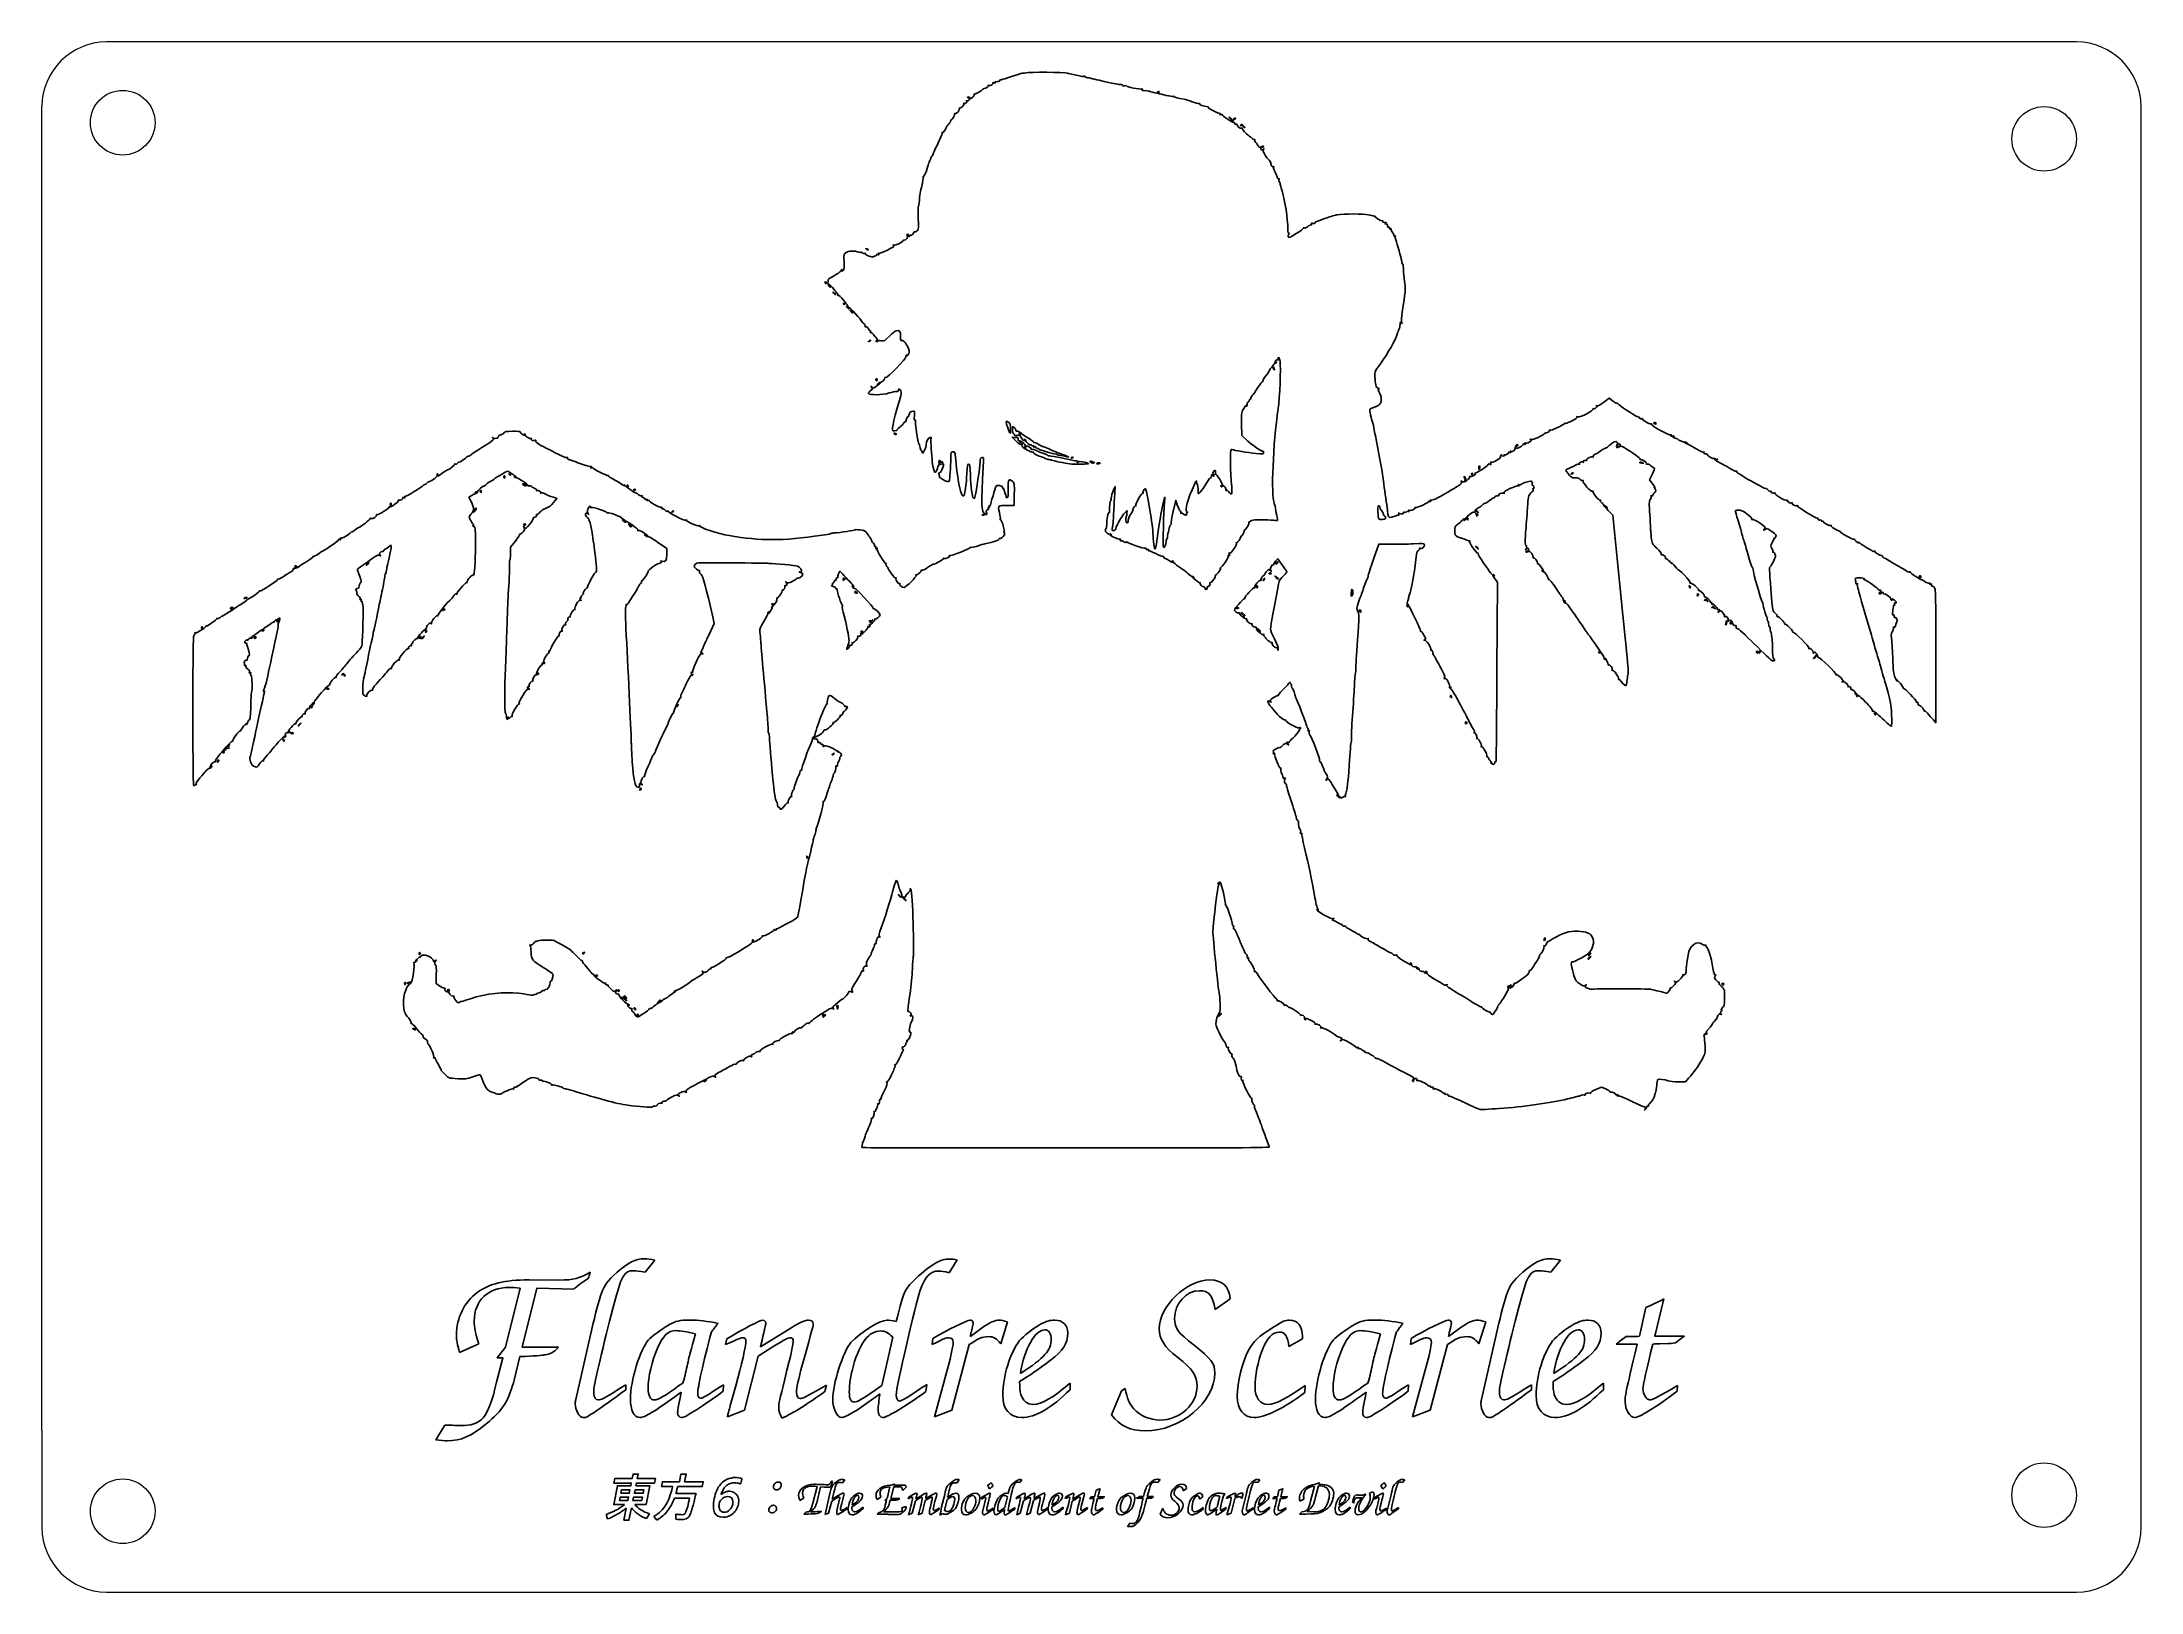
# Model space of a CAD drawing. Header units: millimetres. Extents: x -100 to 30, y 2 to 98.
import ezdxf

# ---------------------------------------------------------------- set-up
doc = ezdxf.new("R2010")
doc.units = ezdxf.units.MM
doc.layers.get('0').update_dxf_attribs({"linetype": 'CONTINUOUS', "lineweight": 0})
doc.layers.add('Layer_1', color=7, linetype='CONTINUOUS')

msp = doc.modelspace()

# ---------------------------------------------------------------- linework, layer by layer
for p, q in [((26, 98), (-96, 98)), ((-100, 88), (-100, 94)), ((30, 6), (30, 94)), ((-100, 12), (-100, 88)), ((-100, 12), (-100, 6)), ((-96, 2), (26, 2))]:
    msp.add_line(p, q)
for centre in [(-95, 93), (24, 92), (24, 8), (-95, 7)]:
    msp.add_circle(centre, 2)
for centre, start, end in [((-96, 94), 90, 180), ((26, 94), 360, 90), ((-96, 6), 180, 270), ((26, 6), 270, 360)]:
    msp.add_arc(centre, 4, start, end)
at = {"layer": 'Layer_1', "color": 7}
for points in [[(-30.9, 94.92), (-30.9, 94.92)], [(-26.37, 93.21), (-26.48, 93.34), (-26.35, 93.23)], [(-26.37, 93.21), (-26.37, 93.21)], [(-26.22, 93.22), (-26.22, 93.22)], [(-25.6, 92.78), (-25.6, 92.78)], [(-48.94, 85.16), (-48.94, 85.16)], [(-51.49, 83.07), (-51.49, 83.07)], [(-50.97, 82.45), (-50.97, 82.45)], [(-50.37, 81.78), (-50.37, 81.78)], [(-49.9, 81.32), (-49.9, 81.32)], [(-48.78, 79.49), (-48.78, 79.49)], [(-48.35, 77.06), (-48.35, 77.06)], [(-23.75, 77.79), (-23.75, 77.79)], [(-3.28, 75.68), (-2.94, 75.94), (-2.75, 75.8)], [(-25.7, 74.36), (-25.69, 73.63), (-25.31, 73.28)], [(-0.13, 74.36), (-0.13, 74.36)], [(-47.22, 73.74), (-47.22, 73.74)], [(-40.01, 73.98), (-40.01, 73.98)], [(-39.72, 73.51), (-39.91, 73.53), (-39.66, 73.28)], [(-8.74, 72.98), (-8.74, 72.98)], [(-36.71, 72.43), (-36.71, 72.43)], [(-36.13, 72.26), (-36.13, 72.26)], [(-35.18, 71.9), (-35.18, 71.9)], [(-34.81, 71.95), (-34.81, 71.95)], [(-34.51, 71.93), (-34.51, 71.93)], [(-11.02, 71.64), (-11.02, 71.64)], [(-1.04, 71.97), (-1.04, 71.97)], [(-71.4, 71.04), (-71.4, 71.04)], [(-71.06, 71.22), (-71.06, 71.22)], [(-70.16, 70.56), (-70.16, 70.56)], [(-63.76, 70.51), (-63.76, 70.51)], [(-63.35, 70.25), (-63.35, 70.25)], [(-33.56, 70.06), (-33.53, 70.46), (-33.66, 70.2)], [(-11.88, 70.85), (-11.88, 70.85)], [(-11.46, 71.21), (-11.46, 71.21)], [(-5.27, 71.28), (-5.27, 71.28)], [(-0.3, 70.7), (-0.44, 70.89), (-0.26, 71.25)], [(-78.4, 69.26), (-78.4, 69.26)], [(-73.41, 69.9), (-73.56, 69.8), (-73.42, 69.54)], [(-73.22, 68.97), (-73.22, 68.97)], [(-72.86, 70.14), (-72.86, 70.14)], [(-68.31, 69.47), (-68.11, 69.72), (-68.32, 69.8)], [(-60.98, 68.92), (-60.98, 68.92)], [(-40.22, 69.3), (-39.79, 69.3), (-39.78, 70)], [(-32.81, 68.78), (-32.8, 68.98), (-32.94, 68.84)], [(-29.69, 69.32), (-29.78, 69.61), (-29.94, 68.92)], [(-3.18, 69.23), (-3.18, 69.23)], [(-3, 68.99), (-2.71, 68.7), (-2.3, 64.57)], [(-70.16, 68.11), (-70.16, 68.11)], [(-63.62, 68.05), (-63.62, 68.05)], [(-41.75, 68.72), (-41.75, 68.72)], [(-16.78, 68.53), (-16.78, 68.53)], [(-11.75, 68.46), (-11.75, 68.46)], [(-11.14, 68.67), (-11.14, 68.67)], [(-70.98, 66.3), (-70.98, 66.72), (-70.7, 67.07)], [(-61.31, 66.26), (-61.31, 66.63), (-61.87, 67.02)], [(-16.45, 66.89), (-17.21, 66.89), (-17.53, 65.97)], [(-11.16, 66.7), (-11.16, 66.7)], [(-84.32, 65.51), (-84.32, 65.51)], [(-79.92, 65.61), (-79.92, 65.61)], [(-50.4, 65.03), (-50.58, 65.22), (-50.66, 65.07)], [(-24, 65.1), (-24, 65.1)], [(-23.61, 65.71), (-23.61, 65.71)], [(-23.22, 65.64), (-23.47, 65.99), (-23.6, 65.84)], [(-50.38, 64.71), (-50.38, 64.71)], [(-49.65, 63.94), (-49.65, 63.94)], [(-27.83, 64.21), (-27.83, 64.21)], [(-24.79, 64.24), (-24.79, 64.24)], [(-24.37, 64.69), (-24.37, 64.69)], [(-23.59, 64.85), (-23.59, 64.85)], [(-18.81, 63.95), (-18.81, 63.95)], [(-10, 64.73), (-9.85, 64.55), (-9.89, 59.07)], [(2.03, 64.25), (2.03, 64.25)], [(2.52, 63.76), (2.52, 63.76)], [(16.29, 64.86), (16.29, 64.86)], [(-88.32, 62.89), (-88.32, 62.89)], [(-87.48, 63.56), (-87.48, 63.56)], [(-75.15, 62.85), (-75.15, 62.85)], [(-58.46, 62.4), (-58.37, 61.99), (-58.58, 61.53)], [(-54.81, 63.19), (-54.81, 63.19)], [(-26.02, 62.96), (-26.02, 62.96)], [(-25.69, 62.6), (-25.69, 62.6)], [(-25.57, 62.46), (-25.57, 62.46)], [(-18.37, 62.71), (-18.37, 62.71)], [(-15.46, 63.07), (-15.46, 63.07)], [(3.1, 63.4), (3.1, 63.4)], [(3.55, 62.95), (3.55, 62.95)], [(-90.12, 61.71), (-90.12, 61.71)], [(-86.85, 61.13), (-86.85, 61.13)], [(-76.62, 61.11), (-76.62, 61.11)], [(-76.24, 61.51), (-76.24, 61.51)], [(-49.16, 61.38), (-49.16, 61.38)], [(-48.75, 62.12), (-48.75, 62.12)], [(-24.66, 61.59), (-24.66, 61.59)], [(4.28, 61.99), (4.28, 61.99)], [(4.56, 61.99), (4.56, 61.99)], [(-76.49, 61.06), (-76.49, 61.06)], [(-49.99, 60.61), (-49.99, 60.61)], [(-23.66, 61.03), (-23.66, 61.03)], [(-3.59, 60.21), (-3.59, 60.21)], [(6.19, 60.19), (6.19, 60.19)], [(6.33, 60.19), (6.33, 60.19)], [(9.79, 59.91), (9.79, 59.91)], [(17.29, 59.98), (17.29, 55.84), (17.14, 56.01)], [(-81.29, 58.79), (-81.29, 58.79)], [(-69.31, 58.89), (-69.31, 58.89)], [(-82.36, 57.96), (-82.36, 57.96)], [(-12.76, 57.44), (-12.76, 57.44)], [(-83.35, 56.82), (-83.35, 56.82)], [(-60.66, 56.9), (-60.66, 56.9)], [(13.5, 56.37), (13.5, 56.37)], [(-85.06, 54.75), (-85.06, 54.75)], [(-84.65, 55.24), (-84.65, 55.24)], [(-84.13, 55.66), (-84.13, 55.66)], [(-11.85, 55.85), (-11.85, 55.85)], [(-89.14, 53.45), (-89.14, 53.45)], [(-88.8, 54.01), (-88.8, 54.01)], [(-88.64, 54.21), (-88.64, 54.21)], [(-51.03, 53.91), (-51.03, 53.91)], [(-62.96, 51.72), (-62.96, 51.72)], [(-52.64, 47.52), (-52.64, 47.52)], [(-46.92, 45.11), (-46.92, 45.11)], [(-46.6, 44.95), (-46.49, 44.82), (-46.62, 44.93)], [(-6.97, 42.39), (-6.97, 42.39)], [(-76.64, 41.56), (-76.64, 41.56)], [(-66.54, 41.55), (-66.54, 41.55)], [(-4.24, 41.44), (-4.24, 41.44)], [(-4.24, 41.21), (-4.24, 41.21)], [(-77.54, 39.7), (-77.54, 39.7)], [(-77.35, 39.69), (-77.35, 39.69)], [(-75.58, 40.26), (-75.59, 39.68), (-75.35, 39.52)], [(-65.71, 40.19), (-65.71, 40.19)], [(-64.32, 39.25), (-64.32, 39.25)], [(4.04, 39.65), (4.04, 39.65)], [(-63.89, 38.69), (-63.89, 38.69)], [(-63.3, 38.1), (-63.3, 38.1)], [(-63.13, 37.7), (-63.13, 37.7)], [(-61.8, 38.58), (-61.8, 38.58)], [(-50.74, 38.11), (-50.74, 38.11)], [(-27.06, 37.75), (-27.06, 37.75)], [(-76.99, 36.86), (-76.99, 36.86)], [(-51.62, 37.63), (-51.62, 37.63)], [(1.98, 33.83), (1.78, 33.6), (1.33, 33.6)], [(-58.96, 33.67), (-58.96, 33.67)], [(-3.15, 33.16), (-3.42, 33.27), (-3.77, 33.12)], [(-49.23, 29.53), (-49.23, 29.53)], [(-62.65, 21.8), (-62.04, 22.55)], [(-43.82, 21.77), (-43.32, 22.57)], [(-6.56, 21.8), (-5.95, 22.55)], [(-70.39, 20.82), (-71.3, 17.16), (-71.81, 16.51), (-71.45, 16.51), (-71.84, 14.99)], [(-70.26, 17.16), (-69.35, 20.82), (-67.07, 20.76)], [(-67.93, 21.32), (-69.83, 21.33)], [(-27.35, 19.49), (-26.41, 20.16)], [(-0.67, 19.62), (-1.07, 17.84)], [(1.17, 17.43), (1.71, 17.84), (-0.11, 17.84), (0.45, 20.15)], [(-65.92, 18.39), (-66.94, 13.93)], [(-53.56, 18.39), (-55.51, 17.18)], [(-41.66, 18.44), (-42.5, 17.83)], [(-40.62, 17.38), (-40.2, 18.73)], [(-12.05, 18.44), (-12.89, 17.83)], [(-11.01, 17.38), (-10.58, 18.73)], [(-9.83, 18.39), (-10.85, 13.93)], [(-74.14, 16.83), (-72.95, 17.38)], [(-68.01, 17.16), (-70.26, 17.16)], [(-57.58, 17.69), (-57.67, 17.32)], [(-47.31, 17.79), (-47.98, 14.8)], [(-44.82, 17.7), (-44.86, 17.32)], [(-44.73, 12.85), (-43.64, 13.26), (-42.57, 17.32)], [(-22.77, 17.2), (-21.94, 17.69)], [(-15.2, 17.7), (-15.25, 17.32)], [(-15.12, 12.85), (-14.02, 13.26), (-12.96, 17.32)], [(-2.5, 17.36), (-2.16, 17.36), (-1.51, 17.36), (-1.2, 17.36)], [(-1.32, 17.83), (-1.66, 17.83)], [(0.17, 17.38), (0.74, 17.39)], [(-70.74, 15.21), (-70.4, 16.58)], [(-56.49, 13.26), (-55.65, 16.61)], [(-43.88, 15.97), (-44.73, 12.85)], [(-14.27, 15.97), (-15.12, 12.85)], [(-65.82, 14.27), (-65.82, 14.4), (-65.82, 14.53)], [(-63.84, 14.52), (-63.84, 14.83)], [(-60.3, 14.94), (-60.57, 14.76)], [(-57.81, 14.43), (-57.8, 14.84)], [(-57.03, 14.77), (-57.36, 13.62)], [(-51.52, 14.42), (-51.42, 14.81)], [(-45.25, 14.42), (-45.19, 14.86)], [(-36.33, 14.53), (-36.33, 14.94)], [(-33.14, 14.45), (-33.76, 12.97)], [(-32.91, 14.6), (-33.14, 14.45)], [(-21.79, 14.35), (-21.76, 14.8)], [(-17.88, 14.94), (-18.15, 14.76)], [(-15.39, 14.43), (-15.37, 14.84)], [(-9.73, 14.27), (-9.73, 14.4), (-9.73, 14.53)], [(-7.75, 14.52), (-7.75, 14.83)], [(-3.3, 14.53), (-3.3, 14.94)], [(1.27, 14.43), (1.29, 14.79)], [(-57.55, 12.85), (-56.49, 13.26)], [(-75.05, 12.34), (-75.61, 11.42)], [(-66.5, 12.81), (-66.42, 12.81), (-66.38, 12.81)], [(-10.41, 12.81), (-10.33, 12.81), (-10.29, 12.81)], [(-63.93, 7.42), (-64.45, 7.42), (-64.59, 7.42), (-64.36, 8.58), (-63.53, 8.58), (-63.5, 8.75), (-64.58, 8.75), (-64.53, 9.03), (-63.45, 9.03), (-63.39, 9.3), (-63.07, 9.3), (-63.13, 9.03), (-62.01, 9.03), (-62.07, 8.75), (-63.18, 8.75), (-63.22, 8.58), (-62.36, 8.58), (-62.59, 7.42), (-63.29, 7.42)], [(-60.96, 8.5), (-60.95, 8.54), (-61.63, 8.54), (-61.57, 8.83), (-60.52, 8.83), (-60.43, 9.3), (-60.1, 9.3), (-60.2, 8.83), (-59.05, 8.83), (-59.11, 8.54), (-60.63, 8.54)], [(-64.23, 7.67), (-63.71, 7.67), (-63.67, 7.88), (-64.19, 7.88), (-64.23, 7.67)], [(-64.14, 8.12), (-63.63, 8.12), (-63.59, 8.32), (-64.11, 8.32), (-64.14, 8.12)], [(-63.4, 7.67), (-62.85, 7.67), (-62.81, 7.88), (-63.36, 7.88), (-63.4, 7.67)], [(-63.27, 8.32), (-63.31, 8.12), (-62.76, 8.12), (-62.72, 8.32), (-63.27, 8.32)], [(-59.89, 7.82), (-60.83, 7.82)], [(-60.74, 8.1), (-59.49, 8.1)], [(-56.65, 8.99), (-56.71, 8.73)], [(-53.06, 7.67), (-52.82, 7.82)], [(-52, 8.54), (-52.26, 7.51)], [(-52.02, 7.53), (-51.78, 8.52)], [(-51.2, 8.1), (-51.5, 6.8)], [(-51.05, 8.83), (-51.09, 8.88)], [(-51.06, 7.75), (-50.95, 8.17)], [(-50.42, 8.76), (-50.28, 8.95)], [(-48.28, 7.73), (-48.05, 7.88)], [(-47.49, 8.51), (-47.66, 7.8)], [(-46.55, 8.62), (-47.23, 8.61), (-47.21, 8.68), (-47.43, 8.61)], [(-47.43, 7.8), (-47.25, 8.51), (-47.16, 8.51)], [(-46.68, 8.29), (-46.47, 8.5)], [(-46.34, 7.86), (-46.36, 7.77)], [(-45.77, 7.83), (-45.87, 7.77)], [(-44.09, 8.05), (-44.28, 7.27)], [(-43.46, 8.77), (-43.37, 8.77), (-43.32, 8.77), (-43.19, 8.96)], [(-41.81, 7.85), (-41.81, 7.76)], [(-40.21, 7.89), (-40.36, 7.23)], [(-39.64, 7.86), (-39.67, 7.77)], [(-39.43, 8.78), (-39.32, 8.95)], [(-39.07, 7.83), (-39.17, 7.77)], [(-36.62, 7.87), (-36.64, 7.79)], [(-35.72, 8.02), (-36.15, 7.75)], [(-34.87, 7.9), (-34.94, 7.9)], [(-34.72, 8.3), (-34.81, 7.9)], [(-34.32, 7.81), (-34.2, 7.9), (-34.6, 7.9), (-34.47, 8.42)], [(-34.54, 7.8), (-34.41, 7.8)], [(-32.22, 7.81), (-32.14, 7.81), (-31.92, 7.81)], [(-32.09, 7.88), (-32.16, 7.84)], [(-31.84, 7.91), (-31.99, 7.91)], [(-31.52, 7.81), (-31.35, 7.81)], [(-31.29, 7.81), (-31.16, 7.91)], [(-30.89, 8.79), (-30.75, 8.96)], [(-29.32, 8.27), (-29.11, 8.42)], [(-28.31, 7.76), (-28.12, 7.87)], [(-26.62, 7.87), (-26.63, 7.79)], [(-25.92, 8.04), (-26.11, 7.9)], [(-25.69, 7.8), (-25.6, 8.1)], [(-25.43, 8.02), (-25.66, 7.03)], [(-24.7, 8.78), (-24.57, 8.95)], [(-23.54, 7.9), (-23.62, 7.9)], [(-23.39, 8.3), (-23.48, 7.9)], [(-22.99, 7.81), (-22.87, 7.9), (-23.27, 7.9), (-23.14, 8.42)], [(-23.21, 7.8), (-23.08, 7.8)], [(-21.19, 8.56), (-21.43, 7.62)], [(-20.93, 8.68), (-20.91, 8.77), (-21.13, 8.67)], [(-21.13, 7.89), (-20.95, 8.58)], [(-18.24, 8), (-18.32, 8)], [(-18.04, 8.06), (-18.07, 8.06)], [(-17.46, 7.85), (-17.47, 7.76)], [(-16.45, 8.02), (-16.68, 7.03)], [(-15.73, 8.78), (-15.59, 8.95)], [(-64.97, 6.53), (-65.06, 6.81)], [(-63.49, 7.21), (-63.65, 6.44), (-63.96, 6.44)], [(-63.96, 6.44), (-63.81, 7.2)], [(-62.37, 6.85), (-62.57, 6.55)], [(-61.93, 6.44), (-62.1, 6.68)], [(-60.74, 6.51), (-60.74, 6.82)], [(-52.7, 6.95), (-52.81, 6.83)], [(-51.75, 6.97), (-51.74, 7)], [(-51.5, 6.8), (-51.28, 6.89), (-51.09, 7.63)], [(-50.16, 7.14), (-50.14, 7.23)], [(-49.15, 7.17), (-49.15, 7.26)], [(-48.15, 6.93), (-48.27, 6.83)], [(-48.09, 6.82), (-47.81, 6.82)], [(-47.07, 6.96), (-47.89, 6.96)], [(-47.79, 7.66), (-47.7, 7.66)], [(-46.87, 7.8), (-47.43, 7.8)], [(-46.49, 7.3), (-46.74, 7.21)], [(-46.33, 6.79), (-46.11, 6.88)], [(-46.11, 6.88), (-45.9, 7.65)], [(-45.73, 6.79), (-45.49, 6.88), (-45.3, 7.67)], [(-44.43, 7.14), (-44.43, 7.21)], [(-44.39, 6.78), (-44.36, 6.77)], [(-44.36, 6.77), (-44.26, 6.86)], [(-44.11, 7.05), (-43.94, 7.72)], [(-41.1, 7.1), (-41.09, 7.19)], [(-39.75, 7.14), (-39.74, 7.24)], [(-39.63, 6.79), (-39.41, 6.88)], [(-39.41, 6.88), (-39.21, 7.65)], [(-39.03, 6.79), (-38.79, 6.88), (-38.6, 7.67)], [(-37.73, 7.14), (-37.73, 7.21)], [(-36.76, 7.17), (-36.76, 7.26)], [(-36.61, 6.79), (-36.37, 6.89)], [(-36.49, 7.22), (-36.57, 6.96)], [(-36.37, 6.89), (-36.19, 7.63)], [(-35.27, 7.14), (-35.25, 7.23)], [(-35.13, 7.8), (-35.06, 7.8), (-34.91, 7.8), (-34.84, 7.8)], [(-34.29, 7.14), (-34.29, 7.22)], [(-30.61, 7.15), (-30.75, 6.82)], [(-30.56, 7.18), (-30.61, 7.15)], [(-28.09, 7.13), (-28.08, 7.23)], [(-27.22, 7.26), (-27.28, 7.22)], [(-26.67, 7.14), (-26.66, 7.24)], [(-26.61, 6.79), (-26.36, 6.89), (-26.13, 7.79)], [(-26.42, 7.49), (-26.61, 6.79)], [(-25.56, 6.78), (-25.54, 6.78), (-25.53, 6.78)], [(-25.41, 7.11), (-25.41, 7.14), (-25.41, 7.17)], [(-24.97, 7.16), (-24.97, 7.23)], [(-23.98, 7.17), (-23.98, 7.26)], [(-23.8, 7.8), (-23.73, 7.8), (-23.58, 7.8), (-23.51, 7.8)], [(-22.96, 7.14), (-22.96, 7.22)], [(-21.97, 6.97), (-22.12, 6.83)], [(-22.12, 6.83), (-21.72, 6.83)], [(-22.1, 7.63), (-21.84, 7.75)], [(-21.19, 6.97), (-21.23, 6.97), (-21.64, 6.98)], [(-18.98, 7.17), (-18.98, 7.26)], [(-18.84, 7.57), (-18.78, 7.51)], [(-16.75, 7.1), (-16.74, 7.19)], [(-16.58, 6.78), (-16.56, 6.78), (-16.56, 6.78)], [(-16.43, 7.11), (-16.43, 7.14), (-16.43, 7.17)], [(-15.99, 7.16), (-15.99, 7.23)]]:
    msp.add_lwpolyline(points, dxfattribs=at)
for points in [[(-42.26, 94.76), (-42.24, 94.72), (-41.79, 94.98), (-41.74, 95.07)], [(-41.74, 95.07), (-41.72, 95.1), (-41.68, 95.12), (-41.65, 95.12)], [(-41.65, 95.12), (-41.53, 95.13), (-41.35, 95.24), (-41.39, 95.3)], [(-41.39, 95.3), (-41.41, 95.33), (-41.39, 95.33), (-41.36, 95.31)], [(-41.36, 95.31), (-41.28, 95.26), (-41.05, 95.41), (-41.11, 95.47)], [(-41.11, 95.47), (-41.13, 95.49), (-41.1, 95.49), (-41.04, 95.47)], [(-41.04, 95.47), (-40.97, 95.44), (-40.95, 95.45), (-40.97, 95.49)], [(-40.97, 95.49), (-40.99, 95.52), (-40.98, 95.55), (-40.94, 95.54)], [(-40.94, 95.54), (-40.77, 95.54), (-40.67, 95.56), (-40.69, 95.6)], [(-40.69, 95.6), (-40.71, 95.63), (-40.68, 95.65), (-40.63, 95.65)], [(-40.63, 95.65), (-40.55, 95.66), (-39.99, 95.84), (-39.38, 96.05)], [(-39.38, 96.05), (-39.33, 96.07), (-39.26, 96.08), (-39.22, 96.07)], [(-39.22, 96.07), (-39.18, 96.06), (-39.1, 96.07), (-39.05, 96.09)], [(-39.05, 96.09), (-38.91, 96.15), (-36.64, 96.12), (-36.49, 96.07)], [(-36.49, 96.07), (-36.41, 96.04), (-36.26, 96), (-36.14, 95.99)], [(-36.14, 95.99), (-36.02, 95.97), (-35.84, 95.93), (-35.74, 95.9)], [(-35.74, 95.9), (-35.63, 95.87), (-35.51, 95.86), (-35.47, 95.88)], [(-35.47, 95.88), (-35.43, 95.89), (-35.39, 95.88), (-35.39, 95.86)], [(-35.39, 95.86), (-35.39, 95.83), (-35.36, 95.8), (-35.32, 95.8)], [(-35.32, 95.8), (-35.28, 95.8), (-34.92, 95.72), (-34.52, 95.63)], [(-34.52, 95.63), (-33.59, 95.41), (-33.43, 95.38), (-33.22, 95.37)], [(-33.22, 95.37), (-33.12, 95.37), (-33.05, 95.34), (-33.07, 95.31)], [(-33.07, 95.31), (-33.09, 95.28), (-33.03, 95.27), (-32.95, 95.29)], [(-32.95, 95.29), (-32.87, 95.31), (-32.82, 95.3), (-32.83, 95.28)], [(-32.83, 95.28), (-32.86, 95.22), (-31.96, 95.05), (-31.89, 95.09)], [(-31.87, 95.06), (-31.9, 95.02), (-31.86, 94.99), (-31.75, 94.99)], [(-31.89, 95.09), (-31.85, 95.11), (-31.85, 95.1), (-31.87, 95.06)], [(-31.75, 94.99), (-31.46, 94.97), (-31.42, 94.96), (-31.37, 94.93)], [(-31.37, 94.93), (-31.32, 94.9), (-31.22, 94.88), (-30.86, 94.8)], [(-30.87, 94.89), (-30.93, 94.89), (-30.95, 94.91), (-30.9, 94.92)], [(-30.9, 94.92), (-30.86, 94.94), (-30.81, 94.94), (-30.79, 94.92)], [(-30.79, 94.92), (-30.77, 94.9), (-30.81, 94.89), (-30.87, 94.89)], [(-43.43, 93.57), (-43.36, 93.52), (-43.14, 93.81), (-43.18, 93.89)], [(-43.18, 93.89), (-43.2, 93.92), (-43.2, 93.93), (-43.16, 93.91)], [(-43.16, 93.91), (-43.09, 93.87), (-42.85, 94.12), (-42.91, 94.18)], [(-42.91, 94.18), (-42.93, 94.21), (-42.92, 94.21), (-42.89, 94.19)], [(-42.89, 94.19), (-42.81, 94.15), (-42.68, 94.29), (-42.74, 94.35)], [(-42.74, 94.35), (-42.76, 94.38), (-42.75, 94.38), (-42.72, 94.36)], [(-42.62, 94.54), (-42.72, 94.59), (-42.71, 94.6), (-42.6, 94.59)], [(-42.72, 94.36), (-42.68, 94.34), (-42.62, 94.36), (-42.59, 94.4)], [(-42.59, 94.4), (-42.54, 94.47), (-42.54, 94.49), (-42.62, 94.54)], [(-42.6, 94.59), (-42.54, 94.58), (-42.49, 94.56), (-42.51, 94.54)], [(-42.51, 94.54), (-42.56, 94.46), (-42.46, 94.49), (-42.35, 94.58)], [(-42.35, 94.58), (-42.3, 94.63), (-42.26, 94.7), (-42.27, 94.74)], [(-42.27, 94.74), (-42.28, 94.77), (-42.28, 94.78), (-42.26, 94.76)], [(-30.86, 94.8), (-30.8, 94.79), (-30.58, 94.74), (-30.37, 94.69)], [(-30.37, 94.69), (-30.16, 94.64), (-29.96, 94.61), (-29.94, 94.63)], [(-29.94, 94.63), (-29.91, 94.65), (-29.88, 94.64), (-29.87, 94.61)], [(-29.87, 94.61), (-29.85, 94.56), (-29.69, 94.52), (-29.26, 94.46)], [(-29.26, 94.46), (-29.18, 94.45), (-28.96, 94.38), (-28.76, 94.3)], [(-28.76, 94.3), (-28.56, 94.22), (-28.38, 94.17), (-28.35, 94.19)], [(-28.35, 94.19), (-28.33, 94.2), (-28.3, 94.19), (-28.3, 94.16)], [(-28.3, 94.16), (-28.3, 94.09), (-28.11, 94.02), (-27.78, 93.99)], [(-27.76, 93.94), (-27.8, 93.89), (-27.14, 93.55), (-27.05, 93.58)], [(-27.78, 93.99), (-27.76, 93.99), (-27.75, 93.96), (-27.76, 93.94)], [(-44.49, 91.75), (-44.34, 92.06), (-44.23, 92.33), (-44.25, 92.37)], [(-44.25, 92.37), (-44.27, 92.4), (-44.26, 92.41), (-44.23, 92.39)], [(-44.23, 92.39), (-44.2, 92.38), (-44.14, 92.44), (-44.08, 92.53)], [(-44.08, 92.53), (-44.03, 92.62), (-44, 92.69), (-44.01, 92.69)], [(-44.01, 92.69), (-44.03, 92.69), (-43.97, 92.77), (-43.87, 92.87)], [(-43.87, 92.87), (-43.78, 92.97), (-43.71, 93.09), (-43.71, 93.13)], [(-43.71, 93.13), (-43.71, 93.17), (-43.69, 93.2), (-43.66, 93.2)], [(-43.66, 93.2), (-43.61, 93.2), (-43.46, 93.48), (-43.48, 93.55)], [(-43.48, 93.55), (-43.48, 93.58), (-43.46, 93.59), (-43.43, 93.57)], [(-27.04, 93.53), (-27.07, 93.48), (-27.05, 93.47), (-26.98, 93.5)], [(-27.05, 93.58), (-27.03, 93.59), (-27.02, 93.56), (-27.04, 93.53)], [(-26.98, 93.5), (-26.92, 93.52), (-26.89, 93.52), (-26.91, 93.5)], [(-26.91, 93.5), (-26.95, 93.46), (-26.29, 93.01), (-26.19, 93.01)], [(-26.24, 93.09), (-26.25, 93.09), (-26.31, 93.14), (-26.37, 93.21)], [(-26.35, 93.23), (-26.23, 93.13), (-26.2, 93.09), (-26.24, 93.09)], [(-26.22, 93.22), (-26.22, 93.23), (-26.18, 93.26), (-26.14, 93.28)], [(-26.08, 93.25), (-26.12, 93.2), (-26.22, 93.17), (-26.22, 93.22)], [(-26.19, 93.01), (-26.15, 93.01), (-26.12, 92.98), (-26.13, 92.95)], [(-26.14, 93.28), (-26.09, 93.3), (-26.06, 93.29), (-26.08, 93.25)], [(-26.13, 92.95), (-26.14, 92.92), (-26.1, 92.89), (-26.04, 92.9)], [(-26.04, 92.9), (-25.99, 92.9), (-25.96, 92.89), (-25.97, 92.86)], [(-25.97, 92.86), (-26.01, 92.8), (-25.79, 92.62), (-25.72, 92.66)], [(-25.73, 92.82), (-25.77, 92.8), (-25.77, 92.81), (-25.75, 92.86)], [(-25.75, 92.86), (-25.72, 92.91), (-25.68, 92.9), (-25.6, 92.83)], [(-25.6, 92.78), (-25.64, 92.82), (-25.7, 92.84), (-25.73, 92.82)], [(-25.72, 92.66), (-25.69, 92.68), (-25.67, 92.68), (-25.67, 92.65)], [(-25.67, 92.65), (-25.68, 92.62), (-25.56, 92.48), (-25.41, 92.32)], [(-25.6, 92.83), (-25.54, 92.77), (-25.49, 92.72), (-25.49, 92.71)], [(-25.49, 92.71), (-25.49, 92.67), (-25.54, 92.7), (-25.6, 92.78)], [(-25.41, 92.32), (-25.25, 92.17), (-25.15, 92.08), (-25.18, 92.13)], [(-44.95, 90.87), (-44.92, 90.85), (-44.87, 90.92), (-44.83, 91.02)], [(-44.83, 91.02), (-44.79, 91.12), (-44.64, 91.45), (-44.49, 91.75)], [(-25.18, 92.13), (-25.22, 92.18), (-25.18, 92.16), (-25.11, 92.08)], [(-25.11, 92.08), (-25.04, 92), (-24.95, 91.94), (-24.92, 91.95)], [(-24.92, 91.95), (-24.88, 91.96), (-24.87, 91.95), (-24.89, 91.93)], [(-24.89, 91.93), (-24.91, 91.91), (-24.87, 91.82), (-24.79, 91.73)], [(-24.79, 91.73), (-24.72, 91.64), (-24.65, 91.54), (-24.64, 91.5)], [(-24.64, 91.5), (-24.62, 91.46), (-24.59, 91.45), (-24.53, 91.49)], [(-24.43, 91.48), (-24.49, 91.52), (-24.55, 91.41), (-24.51, 91.34)], [(-24.53, 91.49), (-24.42, 91.56), (-24.31, 91.57), (-24.34, 91.51)], [(-24.51, 91.34), (-24.48, 91.3), (-24.44, 91.3), (-24.38, 91.35)], [(-24.34, 91.51), (-24.36, 91.48), (-24.4, 91.47), (-24.43, 91.48)], [(-24.35, 91.34), (-24.4, 91.27), (-24.38, 91.2), (-24.22, 90.95)], [(-24.38, 91.35), (-24.3, 91.42), (-24.29, 91.42), (-24.35, 91.34)], [(-45.42, 89.64), (-45.38, 89.6), (-45.11, 90.27), (-45.1, 90.46)], [(-45.1, 90.46), (-45.09, 90.51), (-45.07, 90.56), (-45.04, 90.56)], [(-45.03, 90.61), (-45.05, 90.64), (-45.04, 90.67), (-45, 90.67)], [(-45.04, 90.56), (-45.02, 90.56), (-45.01, 90.58), (-45.03, 90.61)], [(-45, 90.67), (-44.96, 90.67), (-44.95, 90.72), (-44.96, 90.78)], [(-44.96, 90.78), (-44.98, 90.84), (-44.97, 90.88), (-44.95, 90.87)], [(-24.22, 90.95), (-24.11, 90.78), (-24, 90.65), (-23.97, 90.66)], [(-23.97, 90.66), (-23.94, 90.66), (-23.93, 90.64), (-23.95, 90.61)], [(-23.95, 90.61), (-23.97, 90.58), (-23.95, 90.56), (-23.92, 90.56)], [(-23.89, 90.5), (-23.94, 90.43), (-23.78, 90.21), (-23.72, 90.26)], [(-23.92, 90.56), (-23.88, 90.56), (-23.87, 90.53), (-23.89, 90.5)], [(-23.72, 90.23), (-23.74, 90.19), (-23.71, 90.08), (-23.65, 89.98)], [(-23.72, 90.26), (-23.7, 90.28), (-23.69, 90.27), (-23.72, 90.23)], [(-23.65, 89.98), (-23.59, 89.88), (-23.53, 89.72), (-23.51, 89.64)], [(-45.66, 88.21), (-45.65, 88.43), (-45.58, 88.83), (-45.51, 89.08)], [(-45.51, 89.08), (-45.45, 89.34), (-45.41, 89.58), (-45.43, 89.62)], [(-45.43, 89.62), (-45.45, 89.65), (-45.45, 89.67), (-45.42, 89.64)], [(-23.51, 89.64), (-23.48, 89.54), (-23.44, 89.5), (-23.4, 89.52)], [(-23.4, 89.52), (-23.36, 89.55), (-23.36, 89.54), (-23.38, 89.5)], [(-23.38, 89.5), (-23.4, 89.46), (-23.4, 89.4), (-23.38, 89.36)], [(-23.38, 89.36), (-23.35, 89.32), (-23.33, 89.27), (-23.32, 89.23)], [(-23.32, 89.23), (-23.32, 89.2), (-23.26, 89), (-23.2, 88.78)], [(-23.2, 88.78), (-23, 88.11), (-22.85, 87.11), (-22.84, 86.41)], [(-45.73, 87.09), (-45.75, 87.46), (-45.75, 87.76), (-45.73, 87.78)], [(-45.73, 87.78), (-45.71, 87.79), (-45.68, 87.98), (-45.66, 88.21)], [(-20.56, 87.06), (-20.33, 87.16), (-19.99, 87.26), (-19.8, 87.29)], [(-19.8, 87.29), (-19.35, 87.37), (-18.17, 87.36), (-17.85, 87.29)], [(-17.85, 87.29), (-17.71, 87.26), (-17.55, 87.23), (-17.5, 87.22)], [(-17.5, 87.22), (-17.45, 87.22), (-17.41, 87.2), (-17.43, 87.19)], [(-17.43, 87.19), (-17.47, 87.15), (-17.05, 86.9), (-17, 86.93)], [(-46.62, 85.72), (-46.49, 85.72), (-46.35, 85.9), (-46.41, 86)], [(-46.41, 86), (-46.44, 86.07), (-46.44, 86.1), (-46.38, 86.1)], [(-46.38, 86.1), (-46.34, 86.1), (-46.32, 86.06), (-46.34, 86.02)], [(-46.34, 86.02), (-46.35, 85.98), (-46.34, 85.95), (-46.3, 85.95)], [(-46.3, 85.95), (-46.27, 85.95), (-46.24, 85.97), (-46.24, 86)], [(-46.24, 86), (-46.24, 86.04), (-46.22, 86.05), (-46.19, 86.03)], [(-46.19, 86.03), (-46.14, 86), (-45.98, 86.16), (-46, 86.22)], [(-46, 86.22), (-46, 86.24), (-45.97, 86.25), (-45.94, 86.24)], [(-45.94, 86.24), (-45.9, 86.23), (-45.82, 86.27), (-45.78, 86.32)], [(-45.78, 86.32), (-45.7, 86.41), (-45.69, 86.53), (-45.73, 87.09)], [(-22.84, 86.41), (-22.84, 86.2), (-22.82, 86.13), (-22.77, 86.15)], [(-22.78, 86.1), (-22.82, 86.06), (-22.84, 85.98), (-22.82, 85.93)], [(-22.82, 85.93), (-22.79, 85.86), (-22.7, 85.89), (-22.32, 86.13)], [(-22.77, 86.15), (-22.74, 86.18), (-22.74, 86.16), (-22.78, 86.1)], [(-22.32, 86.13), (-22.06, 86.29), (-21.86, 86.44), (-21.88, 86.47)], [(-21.88, 86.47), (-21.9, 86.5), (-21.88, 86.51), (-21.85, 86.48)], [(-21.85, 86.48), (-21.81, 86.46), (-21.71, 86.5), (-21.62, 86.56)], [(-21.62, 86.56), (-21.53, 86.62), (-21.43, 86.68), (-21.39, 86.68)], [(-21.37, 86.74), (-21.39, 86.78), (-21.38, 86.79), (-21.35, 86.77)], [(-21.39, 86.68), (-21.36, 86.68), (-21.34, 86.71), (-21.37, 86.74)], [(-21.35, 86.77), (-21.28, 86.73), (-21.1, 86.78), (-21.13, 86.84)], [(-21.13, 86.84), (-21.15, 86.86), (-21.11, 86.88), (-21.06, 86.88)], [(-21.06, 86.88), (-21.01, 86.89), (-20.78, 86.97), (-20.56, 87.06)], [(-17, 86.93), (-16.97, 86.95), (-16.95, 86.93), (-16.96, 86.89)], [(-16.96, 86.89), (-16.97, 86.84), (-16.93, 86.82), (-16.84, 86.83)], [(-16.78, 86.79), (-16.85, 86.74), (-16.82, 86.71), (-16.71, 86.73)], [(-16.84, 86.83), (-16.73, 86.84), (-16.71, 86.83), (-16.78, 86.79)], [(-16.71, 86.73), (-16.69, 86.73), (-16.67, 86.71), (-16.67, 86.69)], [(-16.67, 86.69), (-16.69, 86.58), (-16.66, 86.5), (-16.61, 86.54)], [(-16.61, 86.54), (-16.58, 86.55), (-16.55, 86.53), (-16.55, 86.48)], [(-16.55, 86.48), (-16.55, 86.42), (-16.53, 86.4), (-16.48, 86.43)], [(-16.48, 86.43), (-16.45, 86.45), (-16.43, 86.45), (-16.45, 86.42)], [(-16.45, 86.42), (-16.48, 86.4), (-16.44, 86.32), (-16.38, 86.24)], [(-16.38, 86.24), (-16.32, 86.16), (-16.27, 86.06), (-16.27, 86.02)], [(-16.27, 86.02), (-16.27, 85.97), (-16.25, 85.96), (-16.21, 85.98)], [(-16.21, 85.98), (-16.17, 86), (-16.16, 85.99), (-16.18, 85.96)], [(-16.18, 85.96), (-16.2, 85.93), (-16.19, 85.83), (-16.16, 85.74)], [(-50.32, 84.37), (-50.35, 84.68), (-50.33, 84.82), (-50.28, 84.9)], [(-50.28, 84.9), (-50.17, 85.04), (-49.8, 85.1), (-49.51, 85.01)], [(-49.51, 85.01), (-49.38, 84.98), (-49.28, 84.96), (-49.28, 84.97)], [(-49.28, 84.97), (-49.28, 84.99), (-49.24, 84.97), (-49.19, 84.94)], [(-49.19, 84.94), (-49.15, 84.9), (-49.08, 84.89), (-49.04, 84.91)], [(-49.04, 84.91), (-49, 84.93), (-48.99, 84.93), (-49.01, 84.91)], [(-49.01, 84.91), (-49.03, 84.88), (-48.95, 84.81), (-48.83, 84.76)], [(-48.94, 85.16), (-48.99, 85.19), (-49, 85.21), (-48.96, 85.21)], [(-48.96, 85.21), (-48.92, 85.21), (-48.87, 85.19), (-48.85, 85.16)], [(-48.85, 85.16), (-48.81, 85.09), (-48.83, 85.09), (-48.94, 85.16)], [(-48.83, 84.76), (-48.63, 84.67), (-48.58, 84.67), (-48.43, 84.73)], [(-48.43, 84.73), (-48.34, 84.77), (-48.28, 84.82), (-48.3, 84.84)], [(-48.3, 84.84), (-48.33, 84.86), (-48.3, 84.86), (-48.24, 84.84)], [(-48.24, 84.84), (-48.16, 84.81), (-48.14, 84.82), (-48.18, 84.88)], [(-48.18, 84.88), (-48.21, 84.92), (-48.2, 84.94), (-48.16, 84.91)], [(-48.16, 84.91), (-48.13, 84.89), (-47.89, 84.98), (-47.64, 85.11)], [(-47.64, 85.11), (-47.28, 85.28), (-47.2, 85.35), (-47.26, 85.39)], [(-47.26, 85.39), (-47.32, 85.44), (-47.32, 85.44), (-47.24, 85.42)], [(-47.24, 85.42), (-47.14, 85.39), (-46.69, 85.59), (-46.69, 85.67)], [(-46.69, 85.67), (-46.69, 85.7), (-46.66, 85.72), (-46.62, 85.72)], [(-16.16, 85.74), (-16.05, 85.47), (-15.83, 84.67), (-15.79, 84.43)], [(-51.32, 83.08), (-51.32, 83.12), (-51.31, 83.2), (-51.31, 83.25)], [(-51.31, 83.25), (-51.3, 83.3), (-51.26, 83.36), (-51.2, 83.38)], [(-51.2, 83.38), (-51.04, 83.44), (-50.5, 83.79), (-50.5, 83.84)], [(-50.48, 83.88), (-50.53, 83.79), (-50.44, 83.79), (-50.36, 83.87)], [(-50.5, 83.84), (-50.5, 83.87), (-50.49, 83.91), (-50.47, 83.92)], [(-50.47, 83.92), (-50.45, 83.94), (-50.46, 83.92), (-50.48, 83.88)], [(-50.36, 83.87), (-50.31, 83.92), (-50.3, 84.08), (-50.32, 84.37)], [(-15.79, 84.43), (-15.77, 84.31), (-15.74, 84.21), (-15.72, 84.23)], [(-15.72, 84.23), (-15.7, 84.24), (-15.68, 84.03), (-15.67, 83.76)], [(-15.67, 83.76), (-15.66, 83.49), (-15.62, 83.17), (-15.59, 83.03)], [(-51.49, 83.07), (-51.51, 83.1), (-51.5, 83.14), (-51.48, 83.16)], [(-51.43, 83.1), (-51.43, 83.01), (-51.45, 83), (-51.49, 83.07)], [(-51.48, 83.16), (-51.45, 83.17), (-51.43, 83.15), (-51.43, 83.1)], [(-51.18, 82.8), (-51.25, 82.8), (-51.33, 82.96), (-51.32, 83.08)], [(-51.05, 82.8), (-51.19, 82.94), (-51.3, 83.03), (-51.3, 83.01)], [(-51.3, 83.01), (-51.3, 82.99), (-51.26, 82.93), (-51.21, 82.89)], [(-51.21, 82.89), (-51.16, 82.84), (-51.15, 82.8), (-51.18, 82.8)], [(-50.83, 82.51), (-50.82, 82.53), (-50.92, 82.66), (-51.05, 82.8)], [(-50.97, 82.45), (-51.04, 82.53), (-51.04, 82.54), (-50.95, 82.47)], [(-50.87, 82.35), (-50.88, 82.35), (-50.93, 82.39), (-50.97, 82.45)], [(-50.95, 82.47), (-50.85, 82.39), (-50.82, 82.35), (-50.87, 82.35)], [(-50.76, 82.44), (-50.81, 82.46), (-50.84, 82.49), (-50.83, 82.51)], [(-50.71, 82.34), (-50.69, 82.38), (-50.71, 82.42), (-50.76, 82.44)], [(-50.7, 82.31), (-50.73, 82.29), (-50.74, 82.3), (-50.71, 82.34)], [(-50.35, 82), (-50.51, 82.19), (-50.67, 82.33), (-50.7, 82.31)], [(-50.12, 81.59), (-49.98, 81.5), (-50.09, 81.69), (-50.35, 82)], [(-15.59, 83.03), (-15.54, 82.79), (-15.57, 82.44), (-15.75, 81.27)], [(-50.37, 81.78), (-50.38, 81.8), (-50.36, 81.82), (-50.32, 81.82)], [(-50.32, 81.73), (-50.33, 81.73), (-50.35, 81.75), (-50.37, 81.78)], [(-50.32, 81.82), (-50.27, 81.82), (-50.25, 81.8), (-50.26, 81.78)], [(-50.26, 81.78), (-50.28, 81.75), (-50.3, 81.73), (-50.32, 81.73)], [(-50.08, 81.5), (-50.18, 81.58), (-50.21, 81.64), (-50.12, 81.59)], [(-50.03, 81.49), (-50, 81.44), (-50.02, 81.44), (-50.08, 81.5)], [(-50.02, 81.56), (-50.05, 81.56), (-50.05, 81.53), (-50.03, 81.49)], [(-49.22, 80.69), (-49.25, 80.78), (-49.96, 81.56), (-50.02, 81.56)], [(-49.9, 81.32), (-49.97, 81.41), (-49.97, 81.41), (-49.88, 81.34)], [(-49.8, 81.22), (-49.81, 81.22), (-49.86, 81.27), (-49.9, 81.32)], [(-49.88, 81.34), (-49.79, 81.27), (-49.76, 81.22), (-49.8, 81.22)], [(-49.1, 80.56), (-49.16, 80.6), (-49.21, 80.66), (-49.22, 80.69)], [(-15.82, 80.6), (-15.87, 80.67), (-15.88, 80.66), (-15.89, 80.53)], [(-15.79, 80.63), (-15.76, 80.54), (-15.77, 80.54), (-15.82, 80.6)], [(-15.75, 81.27), (-15.79, 80.98), (-15.81, 80.69), (-15.79, 80.63)], [(-49.02, 80.4), (-49, 80.45), (-49.04, 80.51), (-49.1, 80.56)], [(-48.96, 80.36), (-49.02, 80.34), (-49.03, 80.36), (-49.02, 80.4)], [(-48.82, 80.24), (-48.86, 80.33), (-48.92, 80.38), (-48.96, 80.36)], [(-48.75, 79.46), (-48.83, 79.43), (-48.84, 79.43), (-48.78, 79.49)], [(-48.7, 80.1), (-48.73, 80.1), (-48.78, 80.16), (-48.82, 80.24)], [(-48.78, 79.49), (-48.75, 79.53), (-48.7, 79.54), (-48.68, 79.53)], [(-48.68, 79.53), (-48.67, 79.51), (-48.7, 79.48), (-48.75, 79.46)], [(-48.67, 80), (-48.71, 79.98), (-48.71, 80), (-48.69, 80.03)], [(-48.69, 80.03), (-48.67, 80.07), (-48.67, 80.1), (-48.7, 80.1)], [(-48.51, 79.89), (-48.57, 79.97), (-48.64, 80.02), (-48.67, 80)], [(-48.33, 79.67), (-48.37, 79.71), (-48.45, 79.81), (-48.51, 79.89)], [(-48.29, 79.44), (-48.35, 79.44), (-48.36, 79.46), (-48.31, 79.52)], [(-48.31, 79.52), (-48.27, 79.57), (-48.27, 79.61), (-48.33, 79.67)], [(-48.24, 79.48), (-48.22, 79.46), (-48.25, 79.44), (-48.29, 79.44)], [(-48.04, 79.5), (-48.16, 79.51), (-48.25, 79.51), (-48.24, 79.48)], [(-47.51, 79.78), (-47.8, 79.48), (-47.84, 79.47), (-48.04, 79.5)], [(-47.09, 80.12), (-47.15, 80.1), (-47.34, 79.95), (-47.51, 79.78)], [(-46.82, 79.82), (-46.78, 80.02), (-46.92, 80.18), (-47.09, 80.12)], [(-46.74, 79.51), (-46.82, 79.46), (-46.86, 79.63), (-46.82, 79.82)], [(-46.34, 79.02), (-46.44, 79.29), (-46.66, 79.56), (-46.74, 79.51)], [(-16.05, 79.96), (-16.17, 79.55), (-16.66, 78.68), (-17.06, 78.13)], [(-15.94, 80.24), (-15.96, 80.21), (-16.01, 80.08), (-16.05, 79.96)], [(-15.89, 80.53), (-15.9, 80.34), (-15.9, 80.31), (-15.94, 80.24)], [(-47.77, 77.21), (-47.67, 77.15), (-46.43, 78.42), (-46.49, 78.52)], [(-46.49, 78.52), (-46.51, 78.55), (-46.49, 78.59), (-46.46, 78.61)], [(-46.46, 78.61), (-46.41, 78.64), (-46.4, 78.63), (-46.43, 78.57)], [(-46.43, 78.57), (-46.46, 78.53), (-46.42, 78.56), (-46.36, 78.63)], [(-46.36, 78.63), (-46.26, 78.76), (-46.26, 78.78), (-46.34, 79.02)], [(-23.68, 78.07), (-23.68, 78.06), (-23.74, 77.97), (-23.82, 77.88)], [(-23.64, 78.1), (-23.67, 78.1), (-23.69, 78.09), (-23.68, 78.07)], [(-23.45, 78.31), (-23.49, 78.36), (-23.64, 78.26), (-23.64, 78.18)], [(-23.64, 78.18), (-23.64, 78.15), (-23.61, 78.14), (-23.57, 78.16)], [(-23.54, 78.15), (-23.57, 78.13), (-23.61, 78.1), (-23.64, 78.1)], [(-23.57, 78.16), (-23.53, 78.19), (-23.52, 78.18), (-23.54, 78.15)], [(-23.42, 78.47), (-23.45, 78.47), (-23.46, 78.42), (-23.44, 78.37)], [(-23.44, 78.37), (-23.42, 78.32), (-23.42, 78.29), (-23.45, 78.31)], [(-23.44, 75.29), (-23.34, 75.98), (-23.27, 77.81), (-23.32, 78.21)], [(-23.32, 78.21), (-23.35, 78.35), (-23.39, 78.47), (-23.42, 78.47)], [(-17.06, 78.13), (-17.46, 77.6), (-17.46, 77.59), (-17.45, 77.26)], [(-48.35, 77.06), (-48.36, 77.09), (-48.36, 77.12), (-48.33, 77.14)], [(-48.28, 77.09), (-48.28, 76.99), (-48.3, 76.99), (-48.35, 77.06)], [(-48.33, 77.14), (-48.3, 77.16), (-48.28, 77.13), (-48.28, 77.09)], [(-48.29, 76.7), (-48.18, 76.78), (-48.09, 76.86), (-48.09, 76.88)], [(-48.19, 76.83), (-48.28, 76.76), (-48.28, 76.76), (-48.21, 76.85)], [(-48.21, 76.85), (-48.17, 76.9), (-48.12, 76.94), (-48.1, 76.92)], [(-48.09, 76.88), (-48.09, 76.89), (-48.14, 76.87), (-48.19, 76.83)], [(-48.1, 76.92), (-48.03, 76.88), (-47.75, 77.12), (-47.79, 77.19)], [(-47.79, 77.19), (-47.81, 77.22), (-47.8, 77.23), (-47.77, 77.21)], [(-24.42, 76.95), (-24.47, 76.95), (-24.87, 76.38), (-24.88, 76.3)], [(-24.39, 77), (-24.37, 76.97), (-24.39, 76.95), (-24.42, 76.95)], [(-24.2, 77.33), (-24.32, 77.17), (-24.41, 77.02), (-24.39, 77)], [(-23.97, 77.67), (-23.97, 77.65), (-24.07, 77.5), (-24.2, 77.33)], [(-23.82, 77.88), (-23.91, 77.79), (-23.97, 77.7), (-23.97, 77.67)], [(-23.75, 77.79), (-23.78, 77.86), (-23.8, 77.91), (-23.78, 77.91)], [(-23.78, 77.91), (-23.77, 77.91), (-23.73, 77.86), (-23.69, 77.79)], [(-23.66, 77.68), (-23.68, 77.68), (-23.72, 77.73), (-23.75, 77.79)], [(-23.69, 77.79), (-23.66, 77.73), (-23.65, 77.68), (-23.66, 77.68)], [(-17.45, 77.26), (-17.43, 76.87), (-17.36, 76.54), (-17.29, 76.58)], [(-48.81, 76.23), (-48.82, 76.28), (-48.76, 76.36), (-48.68, 76.41)], [(-47.53, 76.26), (-47.95, 76.13), (-48.79, 76.12), (-48.81, 76.23)], [(-48.61, 76.6), (-48.68, 76.69), (-48.67, 76.69), (-48.59, 76.62)], [(-48.68, 76.41), (-48.56, 76.49), (-48.55, 76.52), (-48.61, 76.6)], [(-48.59, 76.62), (-48.51, 76.56), (-48.47, 76.57), (-48.29, 76.7)], [(-47.08, 76.35), (-47.16, 76.35), (-47.36, 76.31), (-47.53, 76.26)], [(-47.25, 73.91), (-47.41, 73.87), (-47.31, 74.4), (-46.91, 75.73)], [(-46.96, 76.43), (-46.94, 76.39), (-46.98, 76.36), (-47.08, 76.35)], [(-46.8, 76.39), (-46.87, 76.51), (-47, 76.55), (-46.96, 76.43)], [(-46.91, 75.73), (-46.78, 76.15), (-46.75, 76.3), (-46.8, 76.39)], [(-25.41, 75.49), (-25.33, 75.63), (-25.43, 75.52), (-25.57, 75.3)], [(-25.39, 75.45), (-25.43, 75.43), (-25.44, 75.44), (-25.41, 75.49)], [(-25.36, 75.57), (-25.34, 75.53), (-25.36, 75.47), (-25.39, 75.45)], [(-25.3, 75.69), (-25.35, 75.67), (-25.38, 75.62), (-25.36, 75.57)], [(-25.24, 75.78), (-25.23, 75.75), (-25.25, 75.71), (-25.3, 75.69)], [(-25.19, 75.86), (-25.24, 75.84), (-25.26, 75.8), (-25.24, 75.78)], [(-25.13, 75.94), (-25.11, 75.91), (-25.14, 75.88), (-25.19, 75.86)], [(-25.02, 76.13), (-25.09, 76.05), (-25.14, 75.96), (-25.13, 75.94)], [(-24.88, 76.3), (-24.88, 76.29), (-24.94, 76.21), (-25.02, 76.13)], [(-17.05, 75.9), (-17.04, 75.62), (-17.16, 75.47), (-17.49, 75.38)], [(-17.29, 76.58), (-17.26, 76.6), (-17.23, 76.57), (-17.21, 76.52)], [(-17.23, 76.47), (-17.26, 76.49), (-17.24, 76.42), (-17.18, 76.32)], [(-17.21, 76.52), (-17.19, 76.47), (-17.2, 76.45), (-17.23, 76.47)], [(-17.18, 76.32), (-17.12, 76.22), (-17.06, 76.03), (-17.05, 75.9)], [(-3.92, 75.29), (-3.86, 75.25), (-3.67, 75.38), (-3.71, 75.44)], [(-3.71, 75.44), (-3.74, 75.48), (-3.73, 75.49), (-3.69, 75.46)], [(-3.69, 75.46), (-3.65, 75.44), (-3.48, 75.54), (-3.28, 75.68)], [(-2.75, 75.8), (-2.65, 75.72), (-2.54, 75.65), (-2.5, 75.64)], [(-2.5, 75.64), (-2.46, 75.64), (-2.37, 75.58), (-2.31, 75.52)], [(-2.31, 75.52), (-2.12, 75.35), (-1.18, 74.76), (-1.11, 74.76)], [(-46.88, 74.14), (-46.99, 74.06), (-47.06, 73.98), (-47.05, 73.97)], [(-46.63, 74.4), (-46.67, 74.34), (-46.78, 74.22), (-46.88, 74.14)], [(-46.51, 74.5), (-46.54, 74.51), (-46.59, 74.47), (-46.63, 74.4)], [(-46.47, 74.51), (-46.47, 74.49), (-46.48, 74.48), (-46.51, 74.5)], [(-46.34, 74.81), (-46.4, 74.81), (-46.5, 74.6), (-46.47, 74.51)], [(-46.3, 74.93), (-46.33, 74.93), (-46.34, 74.9), (-46.32, 74.87)], [(-46.32, 74.87), (-46.3, 74.84), (-46.31, 74.81), (-46.34, 74.81)], [(-46.05, 75.14), (-46.2, 75.11), (-46.3, 75.04), (-46.27, 74.98)], [(-46.27, 74.98), (-46.25, 74.95), (-46.26, 74.93), (-46.3, 74.93)], [(-45.97, 74.84), (-45.95, 75.12), (-45.95, 75.15), (-46.05, 75.14)], [(-45.95, 74.6), (-45.98, 74.56), (-45.98, 74.67), (-45.97, 74.84)], [(-45.9, 74.45), (-45.9, 74.59), (-45.92, 74.65), (-45.95, 74.6)], [(-45.84, 73.86), (-45.87, 74.06), (-45.9, 74.32), (-45.9, 74.45)], [(-40.18, 74.48), (-40.29, 74.54), (-40.29, 74.53), (-40.26, 74.34)], [(-40.26, 74.34), (-40.22, 74.15), (-40.06, 73.75), (-40.02, 73.75)], [(-40.01, 73.98), (-40.01, 74.31), (-40.04, 74.41), (-40.18, 74.48)], [(-39.78, 74.11), (-39.88, 74.21), (-39.89, 74.21), (-39.89, 73.98)], [(-39.68, 73.95), (-39.67, 73.98), (-39.72, 74.06), (-39.78, 74.11)], [(-25.57, 75.3), (-25.71, 75.1), (-25.72, 75.06), (-25.7, 74.36)], [(-23.68, 69.42), (-23.89, 69.95), (-23.76, 73.09), (-23.44, 75.29)], [(-17.76, 75.26), (-17.79, 75.22), (-17.67, 74.63), (-17.58, 74.42)], [(-17.49, 75.38), (-17.62, 75.34), (-17.74, 75.29), (-17.76, 75.26)], [(-17.58, 74.42), (-17.57, 74.37), (-17.54, 74.28), (-17.54, 74.22)], [(-17.54, 74.22), (-17.53, 74.16), (-17.46, 73.84), (-17.4, 73.52)], [(-6.61, 73.95), (-6.54, 73.91), (-5.83, 74.24), (-5.71, 74.36)], [(-5.71, 74.36), (-5.67, 74.41), (-5.65, 74.42), (-5.67, 74.38)], [(-5.67, 74.38), (-5.69, 74.35), (-5.51, 74.41), (-5.28, 74.52)], [(-5.28, 74.52), (-4.99, 74.66), (-4.88, 74.74), (-4.93, 74.77)], [(-4.93, 74.77), (-4.98, 74.81), (-4.96, 74.81), (-4.89, 74.79)], [(-4.89, 74.79), (-4.73, 74.73), (-3.86, 75.18), (-3.93, 75.28)], [(-3.93, 75.28), (-3.95, 75.3), (-3.94, 75.31), (-3.92, 75.29)], [(-1.11, 74.76), (-1.07, 74.76), (-1.04, 74.73), (-1.04, 74.69)], [(-1.04, 74.69), (-1.04, 74.66), (-1, 74.65), (-0.94, 74.67)], [(-0.94, 74.67), (-0.89, 74.69), (-0.86, 74.69), (-0.88, 74.67)], [(-0.88, 74.67), (-0.94, 74.61), (-0.43, 74.3), (-0.35, 74.34)], [(-0.32, 74.33), (-0.37, 74.25), (0.8, 73.61), (0.88, 73.67)], [(-0.35, 74.34), (-0.32, 74.36), (-0.3, 74.36), (-0.32, 74.33)], [(-0.13, 74.36), (-0.19, 74.4), (-0.19, 74.41), (-0.12, 74.43)], [(-0.05, 74.31), (-0.05, 74.31), (-0.09, 74.33), (-0.13, 74.36)], [(-0.12, 74.43), (-0.08, 74.45), (-0.04, 74.43), (-0.04, 74.39)], [(-0.04, 74.39), (-0.04, 74.34), (-0.05, 74.31), (-0.05, 74.31)], [(-73.39, 72.45), (-73.32, 72.52), (-72.97, 72.75), (-72.62, 72.96)], [(-72.62, 72.96), (-72.06, 73.32), (-71.99, 73.37), (-72.06, 73.46)], [(-72.06, 73.46), (-72.12, 73.54), (-72.12, 73.54), (-72.03, 73.47)], [(-72.03, 73.47), (-71.93, 73.39), (-71.7, 73.47), (-71.72, 73.59)], [(-71.72, 73.59), (-71.73, 73.62), (-71.68, 73.65), (-71.61, 73.66)], [(-71.61, 73.66), (-71.54, 73.67), (-71.45, 73.72), (-71.4, 73.78)], [(-71.4, 73.78), (-71.34, 73.87), (-71.25, 73.89), (-70.84, 73.89)], [(-70.84, 73.89), (-70.58, 73.89), (-70.37, 73.88), (-70.39, 73.87)], [(-70.39, 73.87), (-70.4, 73.85), (-70.36, 73.79), (-70.29, 73.74)], [(-70.29, 73.74), (-70.16, 73.62), (-70.13, 73.61), (-70.15, 73.68)], [(-70.15, 73.68), (-70.16, 73.71), (-70.14, 73.73), (-70.11, 73.73)], [(-70.11, 73.73), (-70.08, 73.72), (-70.06, 73.69), (-70.07, 73.65)], [(-70.07, 73.65), (-70.08, 73.57), (-69.77, 73.4), (-69.71, 73.45)], [(-69.7, 73.43), (-69.75, 73.35), (-69.55, 73.27), (-69.45, 73.33)], [(-69.71, 73.45), (-69.69, 73.47), (-69.68, 73.46), (-69.7, 73.43)], [(-69.42, 73.31), (-69.47, 73.24), (-69.29, 73.1), (-68.78, 72.85)], [(-69.45, 73.33), (-69.41, 73.35), (-69.4, 73.34), (-69.42, 73.31)], [(-68.78, 72.85), (-67.9, 72.39), (-67.54, 72.23), (-67.48, 72.26)], [(-47.1, 73.93), (-47.14, 73.93), (-47.21, 73.92), (-47.25, 73.91)], [(-47.22, 73.74), (-47.24, 73.78), (-47.22, 73.79), (-47.17, 73.77)], [(-47.14, 73.69), (-47.16, 73.69), (-47.2, 73.71), (-47.22, 73.74)], [(-47.17, 73.77), (-47.07, 73.73), (-47.05, 73.69), (-47.14, 73.69)], [(-47.05, 73.97), (-47.04, 73.95), (-47.06, 73.93), (-47.1, 73.93)], [(-45.76, 73.38), (-45.77, 73.44), (-45.8, 73.66), (-45.84, 73.86)], [(-45.68, 73.1), (-45.72, 73.19), (-45.75, 73.32), (-45.76, 73.38)], [(-45.6, 72.81), (-45.61, 72.88), (-45.64, 73.01), (-45.68, 73.1)], [(-45.56, 72.71), (-45.58, 72.7), (-45.6, 72.74), (-45.6, 72.81)], [(-45.23, 73.05), (-45.23, 72.98), (-45.28, 72.83), (-45.34, 72.71)], [(-44.99, 73.51), (-45.12, 73.5), (-45.23, 73.28), (-45.23, 73.05)], [(-44.93, 73.46), (-44.89, 73.5), (-44.92, 73.51), (-44.99, 73.51)], [(-44.94, 73), (-44.96, 73.24), (-44.96, 73.43), (-44.93, 73.46)], [(-44.87, 72.17), (-44.89, 72.4), (-44.92, 72.78), (-44.94, 73)], [(-40.02, 73.75), (-40.01, 73.75), (-40.01, 73.85), (-40.01, 73.98)], [(-39.89, 73.98), (-39.89, 73.85), (-39.86, 73.75), (-39.83, 73.75)], [(-39.83, 73.75), (-39.79, 73.75), (-39.78, 73.72), (-39.8, 73.69)], [(-39.8, 73.69), (-39.82, 73.66), (-39.75, 73.63), (-39.63, 73.63)], [(-39.54, 73.4), (-39.52, 73.47), (-39.57, 73.5), (-39.72, 73.51)], [(-39.61, 73.9), (-39.66, 73.89), (-39.68, 73.91), (-39.68, 73.95)], [(-39.66, 73.28), (-39.47, 73.09), (-39.39, 73.04), (-39.34, 73.09)], [(-39.63, 73.63), (-39.49, 73.63), (-39.44, 73.65), (-39.47, 73.7)], [(-39.33, 73.75), (-39.45, 73.84), (-39.57, 73.91), (-39.61, 73.9)], [(-39.45, 73.23), (-39.51, 73.28), (-39.54, 73.35), (-39.54, 73.4)], [(-39.47, 73.7), (-39.49, 73.74), (-39.49, 73.75), (-39.44, 73.72)], [(-39.29, 73.21), (-39.44, 73.31), (-39.49, 73.33), (-39.44, 73.26)], [(-39.44, 73.26), (-39.36, 73.16), (-39.36, 73.16), (-39.45, 73.23)], [(-39.44, 73.72), (-39.41, 73.7), (-39.39, 73.66), (-39.41, 73.64)], [(-39.41, 73.64), (-39.44, 73.58), (-39.22, 73.3), (-39.15, 73.3)], [(-39.34, 73.09), (-39.28, 73.13), (-39.27, 73.12), (-39.3, 73.06)], [(-38.87, 73.44), (-39.01, 73.52), (-39.22, 73.67), (-39.33, 73.75)], [(-39.3, 73.06), (-39.31, 73.02), (-39.28, 72.94), (-39.23, 72.89)], [(-39.11, 72.98), (-39.07, 73.02), (-39.13, 73.09), (-39.29, 73.21)], [(-39.23, 72.89), (-39.04, 72.73), (-38.7, 72.56), (-38.64, 72.6)], [(-39.13, 73.36), (-39.16, 73.4), (-39.15, 73.41), (-39.11, 73.38)], [(-39.15, 73.3), (-39.12, 73.3), (-39.11, 73.32), (-39.13, 73.36)], [(-39.09, 72.87), (-39.14, 72.9), (-39.14, 72.94), (-39.11, 72.98)], [(-39.11, 73.38), (-39.07, 73.36), (-39.05, 73.32), (-39.07, 73.3)], [(-39.07, 73.3), (-39.11, 73.24), (-38.79, 73), (-38.74, 73.05)], [(-39.06, 72.89), (-39.04, 72.85), (-39.05, 72.84), (-39.09, 72.87)], [(-39.03, 72.97), (-39.07, 72.96), (-39.08, 72.92), (-39.06, 72.89)], [(-38.74, 72.78), (-38.7, 72.85), (-38.94, 73), (-39.03, 72.97)], [(-38.58, 73.22), (-38.6, 73.25), (-38.73, 73.35), (-38.87, 73.44)], [(-38.74, 73.05), (-38.72, 73.07), (-38.71, 73.06), (-38.71, 73.02)], [(-38.71, 73.02), (-38.71, 72.98), (-38.67, 72.96), (-38.62, 72.98)], [(-38.62, 72.98), (-38.56, 73), (-38.54, 72.99), (-38.57, 72.95)], [(-38.57, 72.95), (-38.6, 72.9), (-38.58, 72.89), (-38.51, 72.92)], [(-38.54, 73.2), (-38.54, 73.17), (-38.56, 73.18), (-38.58, 73.22)], [(-38.3, 73.09), (-38.43, 73.17), (-38.54, 73.22), (-38.54, 73.2)], [(-38.51, 72.92), (-38.46, 72.94), (-38.43, 72.93), (-38.45, 72.91)], [(-38.45, 72.91), (-38.49, 72.84), (-37.55, 72.5), (-37.29, 72.49)], [(-38.04, 72.95), (-38.05, 72.95), (-38.17, 73.01), (-38.3, 73.09)], [(-37.79, 72.86), (-37.92, 72.92), (-38.03, 72.96), (-38.04, 72.95)], [(-36.71, 72.43), (-37.13, 72.57), (-37.4, 72.68), (-37.79, 72.86)], [(-25.31, 73.28), (-24.98, 72.97), (-24.47, 72.63), (-24.37, 72.66)], [(-17.4, 73.52), (-17.27, 72.9), (-17.02, 71.53), (-16.98, 71.24)], [(-9.03, 72.65), (-8.93, 72.59), (-8.73, 72.73), (-8.76, 72.83)], [(-8.76, 72.83), (-8.79, 72.9), (-8.78, 72.9), (-8.73, 72.86)], [(-8.74, 72.98), (-8.74, 72.99), (-8.7, 73.02), (-8.65, 73.04)], [(-8.6, 73.01), (-8.63, 72.96), (-8.74, 72.93), (-8.74, 72.98)], [(-8.73, 72.86), (-8.67, 72.81), (-8.6, 72.83), (-8.44, 72.92)], [(-8.65, 73.04), (-8.6, 73.06), (-8.58, 73.05), (-8.6, 73.01)], [(-8.44, 72.92), (-8.33, 72.99), (-8.25, 73.07), (-8.27, 73.09)], [(-8.27, 73.09), (-8.3, 73.11), (-8.27, 73.11), (-8.21, 73.09)], [(-8.21, 73.09), (-8.13, 73.06), (-8.11, 73.07), (-8.15, 73.13)], [(-8.15, 73.13), (-8.18, 73.17), (-8.17, 73.19), (-8.13, 73.16)], [(-8.13, 73.16), (-8.1, 73.14), (-7.99, 73.16), (-7.89, 73.21)], [(-7.89, 73.21), (-7.75, 73.29), (-7.73, 73.32), (-7.79, 73.36)], [(-7.79, 73.36), (-7.85, 73.4), (-7.84, 73.41), (-7.76, 73.38)], [(-7.76, 73.38), (-7.65, 73.35), (-7.01, 73.64), (-6.93, 73.76)], [(-6.93, 73.76), (-6.91, 73.79), (-6.89, 73.8), (-6.88, 73.8)], [(-6.88, 73.8), (-6.82, 73.76), (-6.61, 73.87), (-6.64, 73.93)], [(-6.64, 73.93), (-6.66, 73.96), (-6.65, 73.97), (-6.61, 73.95)], [(-3.12, 72.86), (-3.12, 72.89), (-3.26, 72.81), (-3.44, 72.69)], [(-3.05, 72.91), (-3.09, 72.86), (-3.12, 72.84), (-3.12, 72.86)], [(-2.78, 73.14), (-2.89, 73.06), (-3.01, 72.95), (-3.05, 72.91)], [(-2.48, 73.23), (-2.55, 73.27), (-2.63, 73.25), (-2.78, 73.14)], [(-2.44, 72.87), (-2.49, 72.91), (-2.49, 73.01), (-2.43, 73.11)], [(-2.43, 73.11), (-2.4, 73.15), (-2.42, 73.2), (-2.48, 73.23)], [(-2.27, 73.1), (-2.36, 73.15), (-2.44, 73.08), (-2.41, 72.96)], [(-2.41, 72.96), (-2.4, 72.89), (-2.41, 72.86), (-2.44, 72.87)], [(-2.27, 72.94), (-2.35, 72.88), (-2.35, 72.89), (-2.28, 72.97)], [(-2.28, 72.97), (-2.24, 73.03), (-2.23, 73.07), (-2.27, 73.1)], [(-1.82, 72.77), (-2.12, 72.97), (-2.2, 73), (-2.27, 72.94)], [(0.9, 73.63), (0.87, 73.58), (0.88, 73.57), (0.95, 73.59)], [(0.88, 73.67), (0.93, 73.69), (0.93, 73.68), (0.9, 73.63)], [(0.95, 73.59), (1, 73.61), (1.06, 73.6), (1.08, 73.57)], [(1.04, 73.55), (0.98, 73.58), (0.97, 73.58), (1.02, 73.53)], [(1.02, 73.53), (1.06, 73.49), (1.14, 73.45), (1.2, 73.45)], [(1.08, 73.57), (1.1, 73.52), (1.09, 73.52), (1.04, 73.55)], [(1.2, 73.45), (1.27, 73.44), (1.32, 73.42), (1.32, 73.41)], [(1.32, 73.41), (1.32, 73.34), (1.73, 73.18), (1.79, 73.22)], [(1.8, 73.18), (1.77, 73.13), (1.78, 73.12), (1.85, 73.14)], [(1.79, 73.22), (1.83, 73.24), (1.83, 73.23), (1.8, 73.18)], [(1.85, 73.14), (1.91, 73.16), (1.93, 73.16), (1.92, 73.13)], [(1.92, 73.13), (1.9, 73.1), (1.94, 73.06), (2.01, 73.04)], [(2.01, 73.04), (2.08, 73.02), (2.3, 72.9), (2.5, 72.78)], [(-74.88, 71.5), (-74.79, 71.5), (-74.41, 71.8), (-74.44, 71.85)], [(-74.44, 71.85), (-74.47, 71.89), (-74.45, 71.89), (-74.41, 71.86)], [(-74.41, 71.86), (-74.36, 71.83), (-74.31, 71.85), (-74.26, 71.92)], [(-74.26, 71.92), (-74.22, 71.98), (-74.18, 72.01), (-74.18, 71.98)], [(-74.18, 71.98), (-74.18, 71.94), (-73.71, 72.23), (-73.69, 72.3)], [(-73.69, 72.3), (-73.67, 72.32), (-73.64, 72.34), (-73.6, 72.34)], [(-73.6, 72.34), (-73.56, 72.34), (-73.47, 72.39), (-73.39, 72.45)], [(-67.48, 72.26), (-67.44, 72.28), (-67.43, 72.28), (-67.45, 72.24)], [(-67.45, 72.24), (-67.47, 72.21), (-67.45, 72.17), (-67.39, 72.15)], [(-67.39, 72.15), (-67.34, 72.14), (-67.02, 72.02), (-66.68, 71.9)], [(-66.68, 71.9), (-66.34, 71.77), (-66.04, 71.69), (-66.01, 71.7)], [(-66, 71.66), (-66.04, 71.61), (-66.02, 71.6), (-65.95, 71.63)], [(-66.01, 71.7), (-65.98, 71.73), (-65.97, 71.71), (-66, 71.66)], [(-65.95, 71.63), (-65.9, 71.65), (-65.87, 71.64), (-65.88, 71.62)], [(-65.88, 71.62), (-65.91, 71.57), (-65.02, 71.12), (-64.95, 71.15)], [(-45.48, 72.61), (-45.5, 72.68), (-45.54, 72.72), (-45.56, 72.71)], [(-45.34, 72.71), (-45.44, 72.5), (-45.45, 72.49), (-45.48, 72.61)], [(-44.81, 71.66), (-44.83, 71.71), (-44.86, 71.94), (-44.87, 72.17)], [(-44.75, 71.46), (-44.76, 71.52), (-44.79, 71.6), (-44.81, 71.66)], [(-44.54, 71.59), (-44.59, 71.35), (-44.73, 71.26), (-44.75, 71.46)], [(-44.39, 71.84), (-44.46, 71.84), (-44.5, 71.76), (-44.54, 71.59)], [(-44.46, 72), (-44.47, 71.93), (-44.45, 71.89), (-44.39, 71.87)], [(-44.38, 72.08), (-44.4, 72.1), (-44.44, 72.06), (-44.46, 72)], [(-44.39, 71.87), (-44.31, 71.85), (-44.31, 71.85), (-44.39, 71.84)], [(-44.36, 72), (-44.34, 72.03), (-44.35, 72.06), (-44.38, 72.08)], [(-44.29, 71.98), (-44.35, 71.96), (-44.38, 71.97), (-44.36, 72)], [(-44.23, 71.92), (-44.2, 72), (-44.22, 72.01), (-44.29, 71.98)], [(-44.27, 71.5), (-44.15, 71.7), (-44.12, 71.92), (-44.21, 71.86)], [(-44.21, 71.86), (-44.25, 71.84), (-44.26, 71.87), (-44.23, 71.92)], [(-43.71, 72.21), (-43.71, 71.99), (-43.73, 71.6), (-43.75, 71.35)], [(-43.58, 72.62), (-43.71, 72.62), (-43.72, 72.61), (-43.71, 72.21)], [(-43.38, 71.85), (-43.44, 72.61), (-43.45, 72.62), (-43.58, 72.62)], [(-42.92, 69.87), (-43.08, 69.87), (-43.28, 70.73), (-43.38, 71.85)], [(-42.61, 71.86), (-42.68, 71.86), (-42.7, 71.76), (-42.72, 71.27)], [(-42.5, 71.19), (-42.52, 71.75), (-42.54, 71.86), (-42.61, 71.86)], [(-41.9, 72), (-41.92, 71.63), (-42.13, 70.16), (-42.2, 69.9)], [(-41.78, 72.27), (-41.86, 72.26), (-41.89, 72.2), (-41.9, 72)], [(-41.61, 68.77), (-41.82, 68.87), (-41.84, 69.42), (-41.71, 71.66)], [(-41.71, 71.66), (-41.67, 72.26), (-41.67, 72.29), (-41.78, 72.27)], [(-38.68, 72.77), (-38.73, 72.75), (-38.75, 72.76), (-38.74, 72.78)], [(-38.46, 72.72), (-38.53, 72.76), (-38.63, 72.79), (-38.68, 72.77)], [(-38.64, 72.6), (-38.6, 72.62), (-38.59, 72.61), (-38.61, 72.58)], [(-38.61, 72.58), (-38.64, 72.54), (-38.24, 72.33), (-38.09, 72.31)], [(-38.02, 72.53), (-38.19, 72.59), (-38.39, 72.67), (-38.46, 72.72)], [(-38.09, 72.31), (-38.07, 72.31), (-38.01, 72.28), (-37.94, 72.24)], [(-37.72, 72.4), (-37.71, 72.42), (-37.84, 72.48), (-38.02, 72.53)], [(-37.94, 72.24), (-37.88, 72.21), (-37.76, 72.17), (-37.69, 72.15)], [(-37.59, 72.36), (-37.67, 72.37), (-37.73, 72.38), (-37.72, 72.4)], [(-37.69, 72.15), (-37.61, 72.14), (-37.51, 72.12), (-37.47, 72.1)], [(-36.12, 72.07), (-36.27, 72.13), (-37.44, 72.36), (-37.59, 72.36)], [(-37.47, 72.1), (-37.37, 72.06), (-36.61, 71.9), (-36.37, 71.87)], [(-37.29, 72.49), (-37.18, 72.48), (-37.1, 72.46), (-37.11, 72.44)], [(-37.11, 72.44), (-37.12, 72.42), (-37.09, 72.4), (-37.03, 72.4)], [(-37.03, 72.4), (-36.87, 72.4), (-36.62, 72.35), (-36.58, 72.32)], [(-36.43, 72.29), (-36.37, 72.29), (-36.49, 72.35), (-36.71, 72.43)], [(-36.58, 72.32), (-36.56, 72.3), (-36.5, 72.29), (-36.43, 72.29)], [(-36.37, 71.87), (-36.03, 71.83), (-35.09, 71.85), (-35.18, 71.9)], [(-36.24, 72.27), (-36.29, 72.25), (-36.27, 72.23), (-36.21, 72.23)], [(-36.13, 72.26), (-36.15, 72.28), (-36.2, 72.28), (-36.24, 72.27)], [(-36.21, 72.23), (-36.15, 72.23), (-36.12, 72.24), (-36.13, 72.26)], [(-35.93, 72.05), (-35.99, 72.05), (-36.07, 72.06), (-36.12, 72.07)], [(-35.87, 71.99), (-35.84, 72.05), (-35.86, 72.06), (-35.93, 72.05)], [(-35.84, 71.98), (-35.89, 71.93), (-35.9, 71.94), (-35.87, 71.99)], [(-35.18, 71.9), (-35.35, 71.99), (-35.77, 72.05), (-35.84, 71.98)], [(-34.98, 72.01), (-35.1, 72.05), (-35.11, 72.05), (-35.06, 71.98)], [(-35.06, 71.98), (-35, 71.91), (-34.85, 71.89), (-34.81, 71.95)], [(-34.82, 71.96), (-34.83, 71.96), (-34.9, 71.98), (-34.98, 72.01)], [(-34.81, 71.95), (-34.8, 71.96), (-34.81, 71.97), (-34.82, 71.96)], [(-34.67, 71.9), (-34.7, 71.87), (-34.67, 71.86), (-34.56, 71.88)], [(-34.51, 71.93), (-34.57, 71.95), (-34.64, 71.93), (-34.67, 71.9)], [(-34.56, 71.88), (-34.45, 71.9), (-34.43, 71.92), (-34.51, 71.93)], [(-26.29, 72.76), (-26.39, 72.8), (-26.39, 72.74), (-26.39, 72.01)], [(-26.39, 72.01), (-26.39, 71.58), (-26.37, 70.97), (-26.33, 70.66)], [(-24.82, 72.52), (-25.35, 72.57), (-26.14, 72.7), (-26.29, 72.76)], [(-24.34, 72.57), (-24.34, 72.49), (-24.38, 72.48), (-24.82, 72.52)], [(-24.37, 72.66), (-24.35, 72.66), (-24.34, 72.63), (-24.34, 72.57)], [(-11.2, 71.31), (-11.09, 71.31), (-10.37, 71.81), (-10.41, 71.86)], [(-11.02, 71.64), (-11.02, 71.71), (-11, 71.76), (-10.98, 71.75)], [(-10.99, 71.53), (-11.01, 71.51), (-11.02, 71.56), (-11.02, 71.64)], [(-10.98, 71.75), (-10.94, 71.72), (-10.95, 71.57), (-10.99, 71.53)], [(-10.41, 71.86), (-10.43, 71.88), (-10.4, 71.88), (-10.34, 71.85)], [(-10.34, 71.85), (-10.26, 71.82), (-10.25, 71.83), (-10.27, 71.91)], [(-10.27, 71.91), (-10.3, 71.97), (-10.28, 71.99), (-10.23, 71.97)], [(-10.23, 71.97), (-10.12, 71.92), (-9.63, 72.23), (-9.66, 72.32)], [(-9.66, 72.32), (-9.68, 72.36), (-9.67, 72.41), (-9.63, 72.43)], [(-9.63, 72.43), (-9.6, 72.45), (-9.59, 72.44), (-9.6, 72.41)], [(-9.6, 72.41), (-9.61, 72.37), (-9.57, 72.34), (-9.47, 72.34)], [(-9.45, 72.4), (-9.47, 72.44), (-9.46, 72.45), (-9.42, 72.43)], [(-9.47, 72.34), (-9.43, 72.34), (-9.43, 72.37), (-9.45, 72.4)], [(-9.42, 72.43), (-9.35, 72.38), (-9.11, 72.53), (-9.17, 72.59)], [(-9.17, 72.59), (-9.2, 72.61), (-9.17, 72.61), (-9.11, 72.59)], [(-9.11, 72.59), (-9.03, 72.56), (-9.01, 72.56), (-9.05, 72.62)], [(-9.05, 72.62), (-9.08, 72.67), (-9.07, 72.68), (-9.03, 72.65)], [(-5.44, 71.59), (-5.64, 71.51), (-5.65, 71.49), (-5.58, 71.4)], [(-5.2, 71.69), (-5.21, 71.69), (-5.32, 71.64), (-5.44, 71.59)], [(-5.02, 71.8), (-5.1, 71.74), (-5.18, 71.69), (-5.2, 71.69)], [(-4.8, 71.86), (-4.83, 71.88), (-4.93, 71.85), (-5.02, 71.8)], [(-4.56, 71.97), (-4.65, 72.02), (-4.81, 71.95), (-4.77, 71.88)], [(-4.77, 71.88), (-4.74, 71.84), (-4.76, 71.83), (-4.8, 71.86)], [(-4.4, 72.07), (-4.51, 72.08), (-4.58, 72.05), (-4.55, 71.99)], [(-4.55, 71.99), (-4.52, 71.96), (-4.53, 71.94), (-4.56, 71.97)], [(-4.35, 72.11), (-4.35, 72.08), (-4.37, 72.06), (-4.4, 72.07)], [(-3.95, 72.31), (-4.02, 72.35), (-4.35, 72.19), (-4.35, 72.11)], [(-3.87, 72.43), (-3.92, 72.41), (-3.95, 72.37), (-3.93, 72.33)], [(-3.93, 72.33), (-3.9, 72.29), (-3.91, 72.28), (-3.95, 72.31)], [(-3.44, 72.69), (-3.62, 72.57), (-3.81, 72.45), (-3.87, 72.43)], [(-1.02, 72.14), (-0.98, 72.19), (-1.21, 72.37), (-1.82, 72.77)], [(-0.94, 71.91), (-1.02, 71.91), (-1.07, 71.94), (-1.04, 71.97)], [(-1, 72.14), (-1.03, 72.11), (-1.05, 72.12), (-1.02, 72.14)], [(-1.04, 71.97), (-1.01, 71.99), (-0.95, 71.99), (-0.89, 71.96)], [(-0.63, 71.87), (-0.58, 71.95), (-0.91, 72.19), (-1, 72.14)], [(-0.89, 71.96), (-0.8, 71.91), (-0.81, 71.9), (-0.94, 71.91)], [(-0.59, 71.86), (-0.63, 71.83), (-0.65, 71.84), (-0.63, 71.87)], [(-0.36, 71.75), (-0.45, 71.83), (-0.56, 71.88), (-0.59, 71.86)], [(-0.13, 71.61), (-0.16, 71.61), (-0.26, 71.67), (-0.36, 71.75)], [(-0.26, 71.25), (-0.16, 71.45), (-0.11, 71.61), (-0.13, 71.61)], [(2.5, 72.78), (2.69, 72.66), (2.88, 72.58), (2.91, 72.6)], [(2.93, 72.57), (2.9, 72.52), (2.96, 72.48), (3.08, 72.5)], [(2.91, 72.6), (2.95, 72.62), (2.96, 72.61), (2.93, 72.57)], [(3.08, 72.5), (3.1, 72.51), (3.12, 72.48), (3.12, 72.46)], [(3.12, 72.46), (3.12, 72.37), (3.51, 72.16), (3.58, 72.2)], [(3.6, 72.17), (3.57, 72.12), (3.59, 72.11), (3.69, 72.14)], [(3.58, 72.2), (3.62, 72.23), (3.63, 72.22), (3.6, 72.17)], [(3.74, 72.12), (3.67, 72.07), (3.68, 72.06), (3.77, 72.02)], [(3.69, 72.14), (3.79, 72.17), (3.81, 72.16), (3.74, 72.12)], [(3.77, 72.02), (3.83, 71.99), (4.11, 71.84), (4.38, 71.68)], [(4.38, 71.68), (4.65, 71.51), (4.89, 71.39), (4.93, 71.42)], [(-77.52, 69.85), (-77.46, 69.81), (-76.42, 70.46), (-76.38, 70.55)], [(-76.38, 70.55), (-76.37, 70.57), (-76.33, 70.6), (-76.28, 70.6)], [(-76.28, 70.6), (-76.24, 70.6), (-76.19, 70.63), (-76.17, 70.67)], [(-76.17, 70.67), (-76.16, 70.71), (-76.11, 70.75), (-76.08, 70.75)], [(-76.08, 70.75), (-75.98, 70.75), (-75.53, 71.05), (-75.52, 71.12)], [(-75.53, 71.23), (-75.53, 71.26), (-75.51, 71.26), (-75.48, 71.24)], [(-75.52, 71.12), (-75.52, 71.16), (-75.52, 71.21), (-75.53, 71.23)], [(-75.46, 71.14), (-75.48, 71.11), (-75.37, 71.17), (-75.21, 71.29)], [(-75.48, 71.24), (-75.44, 71.22), (-75.44, 71.18), (-75.46, 71.14)], [(-75.21, 71.29), (-75.04, 71.4), (-74.9, 71.5), (-74.88, 71.5)], [(-72.65, 70.48), (-72.69, 70.51), (-73.05, 70.18), (-73.02, 70.14)], [(-72.86, 70.14), (-72.88, 70.17), (-72.87, 70.21), (-72.84, 70.23)], [(-72.84, 70.23), (-72.82, 70.24), (-72.79, 70.22), (-72.79, 70.17)], [(-72.47, 70.61), (-72.56, 70.53), (-72.64, 70.47), (-72.65, 70.48)], [(-72.26, 70.77), (-72.29, 70.77), (-72.38, 70.7), (-72.47, 70.61)], [(-71.99, 70.93), (-72.11, 70.84), (-72.23, 70.77), (-72.26, 70.77)], [(-71.74, 71.1), (-71.76, 71.1), (-71.87, 71.03), (-71.99, 70.93)], [(-71.44, 71.28), (-71.58, 71.18), (-71.72, 71.1), (-71.74, 71.1)], [(-71.1, 71.39), (-71.17, 71.44), (-71.23, 71.42), (-71.44, 71.28)], [(-71.4, 71.04), (-71.41, 71.07), (-71.41, 71.11), (-71.38, 71.12)], [(-71.33, 71.07), (-71.33, 70.98), (-71.35, 70.97), (-71.4, 71.04)], [(-71.38, 71.12), (-71.35, 71.14), (-71.33, 71.12), (-71.33, 71.07)], [(-70.82, 71.21), (-70.92, 71.27), (-71.05, 71.35), (-71.1, 71.39)], [(-71.06, 71.22), (-71.08, 71.25), (-71.07, 71.27), (-71.04, 71.27)], [(-71, 71.16), (-71.02, 71.16), (-71.04, 71.18), (-71.06, 71.22)], [(-71.04, 71.27), (-71, 71.27), (-70.98, 71.25), (-70.98, 71.22)], [(-70.98, 71.22), (-70.98, 71.18), (-70.99, 71.16), (-71, 71.16)], [(-70.64, 71.07), (-70.64, 71.08), (-70.72, 71.14), (-70.82, 71.21)], [(-70.73, 71.05), (-70.75, 71.1), (-70.75, 71.11), (-70.7, 71.08)], [(-70.64, 71.02), (-70.67, 71), (-70.71, 71.02), (-70.73, 71.05)], [(-70.7, 71.08), (-70.67, 71.06), (-70.64, 71.05), (-70.64, 71.07)], [(-69.89, 70.51), (-69.84, 70.57), (-70.57, 71.06), (-70.64, 71.02)], [(-70.16, 70.56), (-70.26, 70.63), (-70.26, 70.64), (-70.14, 70.63)], [(-70.01, 70.52), (-70.04, 70.5), (-70.11, 70.52), (-70.16, 70.56)], [(-70.14, 70.63), (-70, 70.62), (-69.94, 70.56), (-70.01, 70.52)], [(-69.86, 70.51), (-69.9, 70.49), (-69.92, 70.49), (-69.89, 70.51)], [(-69.69, 70.47), (-69.75, 70.52), (-69.82, 70.53), (-69.86, 70.51)], [(-69.47, 70.35), (-69.54, 70.37), (-69.64, 70.42), (-69.69, 70.47)], [(-69.38, 70.25), (-69.36, 70.28), (-69.4, 70.32), (-69.47, 70.35)], [(-69.36, 70.23), (-69.39, 70.2), (-69.4, 70.21), (-69.38, 70.25)], [(-69.11, 70.07), (-69.05, 70.13), (-69.28, 70.27), (-69.36, 70.23)], [(-64.95, 71.15), (-64.92, 71.15), (-64.91, 71.14), (-64.91, 71.12)], [(-64.91, 71.12), (-64.91, 71.09), (-64.81, 71.02), (-64.69, 70.96)], [(-64.69, 70.96), (-64.58, 70.9), (-64.38, 70.79), (-64.26, 70.71)], [(-64.26, 70.71), (-63.89, 70.47), (-63.87, 70.46), (-63.92, 70.55)], [(-63.92, 70.55), (-63.94, 70.59), (-63.92, 70.58), (-63.88, 70.53)], [(-63.88, 70.53), (-63.78, 70.41), (-63.22, 70.02), (-63.22, 70.07)], [(-63.76, 70.51), (-63.76, 70.56), (-63.74, 70.58), (-63.71, 70.56)], [(-63.7, 70.48), (-63.74, 70.41), (-63.76, 70.42), (-63.76, 70.51)], [(-63.71, 70.56), (-63.69, 70.55), (-63.68, 70.51), (-63.7, 70.48)], [(-63.35, 70.25), (-63.37, 70.28), (-63.35, 70.3), (-63.3, 70.3)], [(-63.3, 70.2), (-63.31, 70.2), (-63.34, 70.22), (-63.35, 70.25)], [(-63.3, 70.3), (-63.26, 70.3), (-63.24, 70.28), (-63.25, 70.25)], [(-63.25, 70.25), (-63.27, 70.22), (-63.29, 70.2), (-63.3, 70.2)], [(-44.44, 71.19), (-44.48, 71.28), (-44.47, 71.32), (-44.43, 71.31)], [(-44.42, 71.02), (-44.4, 71.04), (-44.41, 71.12), (-44.44, 71.19)], [(-44.43, 71.31), (-44.4, 71.31), (-44.33, 71.39), (-44.27, 71.5)], [(-44.4, 71.02), (-44.42, 71), (-44.43, 71.01), (-44.42, 71.02)], [(-44.2, 70.9), (-44.29, 70.98), (-44.38, 71.03), (-44.4, 71.02)], [(-43.79, 70.85), (-43.79, 70.73), (-44.04, 70.77), (-44.2, 70.9)], [(-43.75, 71.35), (-43.78, 71.11), (-43.79, 70.88), (-43.79, 70.85)], [(-42.72, 71.27), (-42.74, 70.64), (-42.86, 69.87), (-42.92, 69.87)], [(-42.31, 69.74), (-42.39, 69.82), (-42.48, 70.45), (-42.5, 71.19)], [(-40.92, 70.47), (-40.93, 70.43), (-41.02, 70.17), (-41.1, 69.89)], [(-40.5, 70.39), (-40.5, 70.54), (-40.88, 70.6), (-40.92, 70.47)], [(-40.44, 70.32), (-40.48, 70.32), (-40.5, 70.35), (-40.5, 70.39)], [(-40.41, 70.23), (-40.39, 70.28), (-40.41, 70.32), (-40.44, 70.32)], [(-40.39, 70.15), (-40.42, 70.15), (-40.43, 70.18), (-40.41, 70.23)], [(-40.16, 70.33), (-40.16, 69.97), (-40.17, 69.78), (-40.22, 69.77)], [(-39.9, 70.79), (-40.15, 70.97), (-40.17, 70.92), (-40.16, 70.33)], [(-39.78, 70), (-39.77, 70.67), (-39.77, 70.7), (-39.9, 70.79)], [(-33.66, 70.2), (-33.72, 70.06), (-33.78, 69.86), (-33.78, 69.75)], [(-31.74, 70.28), (-31.8, 70.19), (-31.82, 70.1), (-31.81, 70.07)], [(-31.43, 69.26), (-31.64, 70.42), (-31.64, 70.42), (-31.74, 70.28)], [(-28.62, 70.6), (-29.06, 69.67), (-29.24, 69.01), (-29.09, 68.91)], [(-28.49, 70.75), (-28.48, 70.86), (-28.52, 70.81), (-28.62, 70.6)], [(-28.46, 70.63), (-28.49, 70.61), (-28.5, 70.67), (-28.49, 70.75)], [(-28.4, 70.1), (-28.39, 70.38), (-28.42, 70.65), (-28.46, 70.63)], [(-27.85, 70.72), (-28.2, 70.14), (-28.41, 69.9), (-28.4, 70.1)], [(-27.62, 71.01), (-27.64, 71.03), (-27.75, 70.9), (-27.85, 70.72)], [(-27.57, 71.11), (-27.57, 71.04), (-27.59, 71), (-27.62, 71.01)], [(-27.48, 71.15), (-27.56, 71.22), (-27.57, 71.21), (-27.57, 71.11)], [(-27.43, 71.4), (-27.49, 71.33), (-27.49, 71.27), (-27.45, 71.19)], [(-27.45, 71.19), (-27.39, 71.09), (-27.4, 71.08), (-27.48, 71.15)], [(-27.33, 71.41), (-27.36, 71.49), (-27.37, 71.49), (-27.43, 71.4)], [(-27.32, 71.23), (-27.35, 71.21), (-27.35, 71.22), (-27.33, 71.25)], [(-27.33, 71.25), (-27.31, 71.29), (-27.31, 71.36), (-27.33, 71.41)], [(-27.06, 70.92), (-27.18, 71.11), (-27.29, 71.25), (-27.32, 71.23)], [(-26.97, 70.52), (-26.83, 70.43), (-26.87, 70.59), (-27.06, 70.92)], [(-26.99, 70.49), (-27.01, 70.53), (-27, 70.54), (-26.97, 70.52)], [(-26.87, 70.49), (-26.93, 70.44), (-26.96, 70.44), (-26.99, 70.49)], [(-26.72, 70.42), (-26.78, 70.52), (-26.81, 70.53), (-26.87, 70.49)], [(-26.68, 70.28), (-26.67, 70.28), (-26.69, 70.35), (-26.72, 70.42)], [(-26.65, 70.22), (-26.68, 70.25), (-26.69, 70.27), (-26.68, 70.28)], [(-26.52, 70.15), (-26.61, 70.26), (-26.66, 70.31), (-26.64, 70.26)], [(-26.64, 70.26), (-26.62, 70.21), (-26.62, 70.19), (-26.65, 70.22)], [(-26.33, 70.66), (-26.3, 70.34), (-26.29, 70.06), (-26.31, 70.02)], [(-16.98, 71.24), (-16.97, 71.15), (-16.89, 70.58), (-16.81, 69.98)], [(-12.9, 70.14), (-12.7, 70.27), (-12.45, 70.41), (-12.35, 70.46)], [(-12.35, 70.46), (-12.15, 70.56), (-12.03, 70.72), (-12.1, 70.8)], [(-12.1, 70.8), (-12.12, 70.82), (-12.1, 70.82), (-12.05, 70.78)], [(-12.05, 70.78), (-11.98, 70.73), (-11.92, 70.74), (-11.76, 70.85)], [(-11.89, 71), (-11.92, 71.06), (-11.93, 71.1), (-11.92, 71.1)], [(-11.92, 71.1), (-11.9, 71.1), (-11.86, 71.05), (-11.83, 70.99)], [(-11.84, 70.84), (-11.88, 70.82), (-11.9, 70.82), (-11.88, 70.85)], [(-11.88, 70.85), (-11.85, 70.87), (-11.86, 70.94), (-11.89, 71)], [(-11.83, 70.99), (-11.79, 70.91), (-11.79, 70.87), (-11.84, 70.84)], [(-11.76, 70.85), (-11.63, 70.94), (-11.56, 71.02), (-11.59, 71.06)], [(-11.59, 71.06), (-11.61, 71.1), (-11.6, 71.11), (-11.58, 71.09)], [(-11.58, 71.09), (-11.52, 71.04), (-11.2, 71.2), (-11.24, 71.26)], [(-11.46, 71.21), (-11.48, 71.24), (-11.47, 71.28), (-11.45, 71.29)], [(-11.4, 71.24), (-11.4, 71.15), (-11.42, 71.14), (-11.46, 71.21)], [(-11.45, 71.29), (-11.42, 71.31), (-11.4, 71.29), (-11.4, 71.24)], [(-11.24, 71.26), (-11.25, 71.29), (-11.23, 71.31), (-11.2, 71.31)], [(-8.56, 70.51), (-8.66, 70.57), (-9.55, 70.14), (-9.46, 70.08)], [(-8.5, 70.58), (-8.56, 70.61), (-8.58, 70.6), (-8.54, 70.54)], [(-8.54, 70.54), (-8.51, 70.49), (-8.52, 70.48), (-8.56, 70.51)], [(-8.4, 70.59), (-8.4, 70.56), (-8.44, 70.56), (-8.5, 70.58)], [(-8.09, 70.73), (-8.26, 70.68), (-8.4, 70.61), (-8.4, 70.59)], [(-7.72, 70.76), (-7.76, 70.82), (-7.82, 70.81), (-8.09, 70.73)], [(-7.7, 70.61), (-7.68, 70.65), (-7.69, 70.71), (-7.72, 70.76)], [(-7.72, 70.13), (-7.66, 70.18), (-7.63, 70.24), (-7.65, 70.3)], [(-7.68, 70.54), (-7.7, 70.54), (-7.71, 70.57), (-7.7, 70.61)], [(-7.6, 70.43), (-7.61, 70.49), (-7.65, 70.54), (-7.68, 70.54)], [(-7.65, 70.3), (-7.68, 70.36), (-7.67, 70.38), (-7.63, 70.35)], [(-7.63, 70.35), (-7.59, 70.33), (-7.58, 70.36), (-7.6, 70.43)], [(-5.58, 71.4), (-5.29, 71.01), (-5.28, 71.01), (-5.04, 71.01)], [(-5.24, 71.25), (-5.32, 71.22), (-5.32, 71.22), (-5.27, 71.28)], [(-5.27, 71.28), (-5.23, 71.32), (-5.18, 71.33), (-5.17, 71.32)], [(-5.17, 71.32), (-5.15, 71.3), (-5.18, 71.27), (-5.24, 71.25)], [(-5.04, 71.01), (-4.88, 71.02), (-4.8, 70.99), (-4.75, 70.92)], [(-4.75, 70.92), (-4.71, 70.86), (-4.65, 70.83), (-4.61, 70.84)], [(-4.61, 70.84), (-4.56, 70.86), (-4.54, 70.84), (-4.55, 70.8)], [(-4.55, 70.8), (-4.59, 70.7), (-4.07, 70.13), (-3.98, 70.17)], [(-0.14, 70.4), (-0.05, 70.35), (-0.08, 70.42), (-0.3, 70.7)], [(-0.12, 70.35), (-0.18, 70.4), (-0.19, 70.42), (-0.14, 70.4)], [(-0.14, 70.09), (-0.04, 70.09), (-0.03, 70.28), (-0.12, 70.35)], [(4.93, 71.42), (4.97, 71.44), (4.98, 71.43), (4.96, 71.4)], [(4.96, 71.4), (4.94, 71.37), (5, 71.31), (5.08, 71.27)], [(5.08, 71.27), (5.16, 71.23), (5.27, 71.16), (5.32, 71.13)], [(5.32, 71.13), (5.36, 71.09), (5.58, 70.96), (5.8, 70.84)], [(5.8, 70.84), (6.02, 70.72), (6.32, 70.56), (6.47, 70.47)], [(6.47, 70.47), (6.61, 70.39), (6.76, 70.33), (6.78, 70.35)], [(6.78, 70.35), (6.81, 70.36), (6.86, 70.32), (6.89, 70.26)], [(6.89, 70.26), (6.93, 70.19), (6.99, 70.15), (7.04, 70.17)], [(-79.26, 68.72), (-79.18, 68.68), (-78.48, 69.12), (-78.5, 69.2)], [(-78.5, 69.2), (-78.51, 69.23), (-78.49, 69.24), (-78.46, 69.22)], [(-78.46, 69.22), (-78.38, 69.17), (-77.89, 69.53), (-77.93, 69.6)], [(-78.4, 69.26), (-78.43, 69.36), (-78.44, 69.47), (-78.41, 69.45)], [(-78.41, 69.45), (-78.37, 69.41), (-78.34, 69.25), (-78.38, 69.25)], [(-78.38, 69.25), (-78.39, 69.25), (-78.4, 69.25), (-78.4, 69.26)], [(-77.93, 69.6), (-77.95, 69.63), (-77.94, 69.64), (-77.9, 69.62)], [(-77.9, 69.62), (-77.82, 69.57), (-77.59, 69.72), (-77.65, 69.78)], [(-77.65, 69.78), (-77.67, 69.8), (-77.64, 69.8), (-77.59, 69.78)], [(-77.59, 69.78), (-77.51, 69.74), (-77.49, 69.75), (-77.53, 69.81)], [(-77.53, 69.81), (-77.55, 69.85), (-77.55, 69.87), (-77.52, 69.85)], [(-73.42, 69.54), (-73.22, 69.14), (-73.22, 68.99), (-73.43, 68.75)], [(-73.21, 69.99), (-73.24, 70), (-73.32, 69.96), (-73.41, 69.9)], [(-73.2, 68.94), (-73.28, 68.83), (-73.28, 68.83), (-73.22, 68.97)], [(-73.22, 68.97), (-73.14, 69.14), (-73.11, 69.17), (-73.11, 69.1)], [(-73.18, 70.04), (-73.18, 70.01), (-73.19, 69.98), (-73.21, 69.99)], [(-73.11, 69.1), (-73.11, 69.07), (-73.15, 69), (-73.2, 68.94)], [(-73.12, 70.13), (-73.16, 70.12), (-73.19, 70.08), (-73.18, 70.04)], [(-73.09, 70.09), (-73.06, 70.14), (-73.07, 70.15), (-73.12, 70.13)], [(-73.07, 70.06), (-73.11, 70.03), (-73.12, 70.04), (-73.09, 70.09)], [(-73.02, 70.14), (-73.01, 70.12), (-73.03, 70.08), (-73.07, 70.06)], [(-72.79, 70.17), (-72.79, 70.08), (-72.81, 70.07), (-72.86, 70.14)], [(-69.16, 68.87), (-69.09, 68.96), (-68.92, 69.08), (-68.77, 69.13)], [(-69.05, 70.07), (-69.1, 70.05), (-69.13, 70.05), (-69.11, 70.07)], [(-68.8, 70), (-68.89, 70.06), (-68.99, 70.09), (-69.05, 70.07)], [(-68.59, 69.89), (-68.62, 69.89), (-68.71, 69.94), (-68.8, 70)], [(-68.77, 69.13), (-68.59, 69.19), (-68.45, 69.3), (-68.31, 69.47)], [(-68.32, 69.8), (-68.44, 69.84), (-68.56, 69.88), (-68.59, 69.89)], [(-66.19, 69.07), (-66.24, 68.94), (-66.24, 68.87), (-66.18, 68.8)], [(-66.03, 69.19), (-66.03, 69.31), (-66.13, 69.24), (-66.19, 69.07)], [(-65.97, 69.16), (-66, 69.14), (-66.03, 69.16), (-66.03, 69.19)], [(-65, 68.84), (-64.96, 68.9), (-65.9, 69.21), (-65.97, 69.16)], [(-63.22, 70.07), (-63.22, 70.09), (-63.16, 70.05), (-63.08, 69.98)], [(-63.08, 69.98), (-63, 69.91), (-62.92, 69.87), (-62.88, 69.9)], [(-62.88, 69.9), (-62.83, 69.92), (-62.82, 69.92), (-62.85, 69.88)], [(-62.85, 69.88), (-62.87, 69.85), (-62.83, 69.8), (-62.77, 69.78)], [(-62.77, 69.78), (-62.71, 69.76), (-62.66, 69.72), (-62.66, 69.69)], [(-62.66, 69.69), (-62.66, 69.66), (-62.62, 69.64), (-62.57, 69.66)], [(-62.57, 69.66), (-62.51, 69.68), (-62.5, 69.67), (-62.52, 69.63)], [(-62.52, 69.63), (-62.55, 69.59), (-62.53, 69.58), (-62.47, 69.6)], [(-62.47, 69.6), (-62.41, 69.62), (-62.38, 69.62), (-62.4, 69.59)], [(-62.4, 69.59), (-62.44, 69.53), (-61.77, 69.16), (-61.66, 69.18)], [(-61.66, 69.18), (-61.61, 69.19), (-61.59, 69.17), (-61.61, 69.14)], [(-61.61, 69.14), (-61.65, 69.09), (-61.57, 69.06), (-61.51, 69.09)], [(-61.51, 69.09), (-61.49, 69.1), (-61.45, 69.06), (-61.4, 69)], [(-61.4, 69), (-61.35, 68.93), (-61.3, 68.91), (-61.25, 68.94)], [(-61.25, 68.94), (-61.21, 68.97), (-61.19, 68.96), (-61.21, 68.93)], [(-61.21, 68.93), (-61.25, 68.86), (-60.2, 68.33), (-60.11, 68.38)], [(-60.95, 68.89), (-61.03, 68.86), (-61.04, 68.86), (-60.98, 68.92)], [(-60.98, 68.92), (-60.95, 68.96), (-60.9, 68.97), (-60.88, 68.96)], [(-60.88, 68.96), (-60.87, 68.94), (-60.9, 68.91), (-60.95, 68.89)], [(-42.2, 69.9), (-42.23, 69.76), (-42.28, 69.7), (-42.31, 69.74)], [(-41.51, 68.96), (-41.55, 68.89), (-41.56, 68.86), (-41.53, 68.87)], [(-41.39, 69.04), (-41.42, 69.06), (-41.47, 69.02), (-41.51, 68.96)], [(-41.36, 69.17), (-41.4, 69.2), (-41.41, 69.18), (-41.39, 69.11)], [(-41.39, 69.11), (-41.37, 69.06), (-41.37, 69.03), (-41.39, 69.04)], [(-41.33, 69.23), (-41.31, 69.16), (-41.31, 69.14), (-41.36, 69.17)], [(-41.31, 69.29), (-41.35, 69.31), (-41.35, 69.29), (-41.33, 69.23)], [(-41.25, 69.32), (-41.25, 69.28), (-41.28, 69.27), (-41.31, 69.29)], [(-41.1, 69.89), (-41.19, 69.62), (-41.26, 69.36), (-41.25, 69.32)], [(-40.7, 68.86), (-40.81, 69.29), (-40.8, 69.3), (-40.22, 69.3)], [(-40.36, 70.09), (-40.34, 70.12), (-40.36, 70.15), (-40.39, 70.15)], [(-40.34, 70.01), (-40.37, 70.03), (-40.38, 70.07), (-40.36, 70.09)], [(-40.28, 69.86), (-40.28, 69.92), (-40.31, 69.99), (-40.34, 70.01)], [(-40.22, 69.77), (-40.25, 69.75), (-40.28, 69.8), (-40.28, 69.86)], [(-33.83, 69.57), (-33.86, 69.59), (-33.89, 69.3), (-33.89, 68.9)], [(-33.78, 69.75), (-33.78, 69.63), (-33.8, 69.55), (-33.83, 69.57)], [(-33.7, 67.97), (-33.67, 68.1), (-33.64, 68.54), (-33.62, 68.94)], [(-33.62, 68.94), (-33.6, 69.34), (-33.57, 69.85), (-33.56, 70.06)], [(-32.46, 68.94), (-32.47, 68.91), (-32.5, 68.84), (-32.54, 68.8)], [(-32.28, 69.27), (-32.33, 69.3), (-32.42, 69.14), (-32.46, 68.94)], [(-31.82, 70.05), (-31.88, 70.11), (-32.31, 69.38), (-32.26, 69.29)], [(-32.26, 69.29), (-32.24, 69.26), (-32.25, 69.25), (-32.28, 69.27)], [(-31.81, 70.07), (-31.79, 70.03), (-31.79, 70.03), (-31.82, 70.05)], [(-31.2, 67.67), (-31.21, 67.91), (-31.32, 68.62), (-31.43, 69.26)], [(-30.66, 68.94), (-30.76, 68.49), (-30.86, 67.85), (-30.98, 66.91)], [(-30.52, 69.61), (-30.54, 69.52), (-30.6, 69.22), (-30.66, 68.94)], [(-30.54, 66.7), (-30.59, 66.77), (-30.53, 68.94), (-30.47, 69.47)], [(-30.47, 69.47), (-30.43, 69.84), (-30.46, 69.93), (-30.52, 69.61)], [(-29.94, 68.92), (-30.03, 68.53), (-30.09, 68.2), (-30.07, 68.18)], [(-29.51, 68.96), (-29.55, 69), (-29.63, 69.16), (-29.69, 69.32)], [(-29.47, 68.84), (-29.45, 68.87), (-29.47, 68.93), (-29.51, 68.96)], [(-29.09, 68.91), (-29.03, 68.87), (-29.03, 68.86), (-29.08, 68.85)], [(-26.31, 70.02), (-26.34, 69.98), (-26.41, 70.03), (-26.52, 70.15)], [(-23.58, 68.97), (-23.61, 69.17), (-23.66, 69.37), (-23.68, 69.42)], [(-23.49, 68.47), (-23.5, 68.54), (-23.55, 68.77), (-23.58, 68.97)], [(-17.24, 69.27), (-17.29, 69.24), (-17.26, 68.56), (-17.21, 68.47)], [(-17.12, 69.11), (-17.15, 69.25), (-17.19, 69.3), (-17.24, 69.27)], [(-17, 68.92), (-17.05, 68.99), (-17.11, 69.08), (-17.12, 69.11)], [(-16.92, 68.74), (-16.9, 68.76), (-16.94, 68.84), (-17, 68.92)], [(-16.81, 69.98), (-16.72, 69.38), (-16.65, 68.83), (-16.64, 68.76)], [(-15.6, 68.87), (-15.54, 68.85), (-15.49, 68.87), (-15.49, 68.9)], [(-15.49, 68.9), (-15.49, 68.94), (-15.44, 68.95), (-15.39, 68.93)], [(-15.39, 68.93), (-15.32, 68.9), (-15.31, 68.91), (-15.34, 68.97)], [(-15.34, 68.97), (-15.37, 69.01), (-15.37, 69.03), (-15.33, 69)], [(-15.33, 69), (-15.25, 68.95), (-14.92, 69.08), (-14.96, 69.15)], [(-14.96, 69.15), (-14.98, 69.18), (-14.97, 69.19), (-14.94, 69.17)], [(-14.94, 69.17), (-14.86, 69.12), (-14.06, 69.49), (-14.12, 69.55)], [(-14.12, 69.55), (-14.14, 69.57), (-14.11, 69.57), (-14.06, 69.55)], [(-14.06, 69.55), (-13.98, 69.52), (-13.96, 69.53), (-14, 69.58)], [(-14, 69.58), (-14.03, 69.63), (-14.02, 69.64), (-13.98, 69.62)], [(-13.98, 69.62), (-13.91, 69.58), (-13.51, 69.78), (-12.9, 70.14)], [(-11.33, 68.88), (-11.39, 68.92), (-11.89, 68.51), (-11.86, 68.45)], [(-11.24, 68.91), (-11.26, 68.88), (-11.3, 68.87), (-11.33, 68.88)], [(-11.16, 69.06), (-11.24, 68.99), (-11.27, 68.96), (-11.24, 68.98)], [(-11.24, 68.98), (-11.2, 69.01), (-11.14, 68.98), (-11.09, 68.92)], [(-11.11, 68.9), (-11.17, 68.95), (-11.21, 68.95), (-11.24, 68.91)], [(-11, 69.17), (-11.01, 69.18), (-11.08, 69.13), (-11.16, 69.06)], [(-11.09, 68.92), (-11.02, 68.84), (-11.03, 68.83), (-11.11, 68.9)], [(-10.81, 69.31), (-10.9, 69.22), (-10.99, 69.16), (-11, 69.17)], [(-10.6, 69.44), (-10.62, 69.46), (-10.71, 69.4), (-10.81, 69.31)], [(-10.37, 69.59), (-10.48, 69.49), (-10.59, 69.43), (-10.6, 69.44)], [(-10.12, 69.75), (-10.14, 69.75), (-10.25, 69.68), (-10.37, 69.59)], [(-9.99, 69.84), (-10.04, 69.79), (-10.1, 69.75), (-10.12, 69.75)], [(-9.83, 69.9), (-9.87, 69.91), (-9.94, 69.89), (-9.99, 69.84)], [(-9.78, 69.92), (-9.76, 69.89), (-9.78, 69.88), (-9.83, 69.9)], [(-9.49, 70.06), (-9.61, 70.1), (-9.82, 70), (-9.78, 69.92)], [(-9.46, 70.08), (-9.41, 70.04), (-9.42, 70.03), (-9.49, 70.06)], [(-8.09, 67.9), (-8.05, 68.44), (-8, 69.11), (-7.98, 69.38)], [(-7.98, 69.38), (-7.95, 69.88), (-7.91, 69.99), (-7.72, 70.13)], [(-3.98, 70.17), (-3.93, 70.19), (-3.91, 70.18), (-3.93, 70.15)], [(-3.93, 70.15), (-3.98, 70.07), (-3.57, 69.58), (-3.5, 69.62)], [(-3.5, 69.62), (-3.46, 69.64), (-3.45, 69.63), (-3.48, 69.6)], [(-3.48, 69.6), (-3.5, 69.56), (-3.46, 69.5), (-3.4, 69.46)], [(-3.4, 69.46), (-3.34, 69.42), (-3.29, 69.36), (-3.29, 69.33)], [(-3.29, 69.33), (-3.29, 69.3), (-3.16, 69.15), (-3, 68.99)], [(-3.18, 69.23), (-3.25, 69.32), (-3.25, 69.32), (-3.16, 69.25)], [(-3.06, 69.16), (-3.06, 69.11), (-3.11, 69.14), (-3.18, 69.23)], [(-3.16, 69.25), (-3.1, 69.21), (-3.06, 69.17), (-3.06, 69.16)], [(-0.42, 68.7), (-0.47, 69.43), (-0.47, 69.54), (-0.39, 69.67)], [(-0.39, 69.67), (-0.34, 69.74), (-0.31, 69.83), (-0.34, 69.87)], [(-0.34, 69.87), (-0.36, 69.92), (-0.36, 69.92), (-0.31, 69.9)], [(-0.31, 69.9), (-0.27, 69.87), (-0.23, 69.9), (-0.21, 69.97)], [(-0.21, 69.97), (-0.19, 70.04), (-0.16, 70.09), (-0.14, 70.09)], [(5.06, 69.01), (4.95, 69.01), (4.87, 68.98), (4.87, 68.96)], [(4.87, 68.96), (4.87, 68.94), (4.94, 68.68), (5.04, 68.37)], [(5.59, 68.77), (5.32, 68.97), (5.2, 69.02), (5.06, 69.01)], [(7.04, 70.17), (7.08, 70.19), (7.11, 70.18), (7.09, 70.15)], [(7.09, 70.15), (7.05, 70.09), (7.22, 70.02), (7.3, 70.07)], [(7.32, 70.05), (7.28, 69.98), (7.96, 69.57), (8.07, 69.61)], [(7.3, 70.07), (7.33, 70.09), (7.34, 70.08), (7.32, 70.05)], [(8.11, 69.61), (8.05, 69.55), (8.28, 69.4), (8.36, 69.45)], [(8.07, 69.61), (8.11, 69.63), (8.13, 69.63), (8.11, 69.61)], [(8.39, 69.43), (8.35, 69.36), (8.62, 69.23), (8.7, 69.28)], [(8.36, 69.45), (8.4, 69.47), (8.41, 69.46), (8.39, 69.43)], [(8.7, 69.28), (8.74, 69.3), (8.75, 69.3), (8.73, 69.27)], [(8.73, 69.27), (8.7, 69.21), (9.84, 68.5), (9.97, 68.5)], [(-81.5, 67.26), (-81.44, 67.22), (-80.95, 67.51), (-80.86, 67.64)], [(-80.86, 67.64), (-80.84, 67.67), (-80.82, 67.68), (-80.82, 67.65)], [(-80.82, 67.65), (-80.82, 67.63), (-80.72, 67.69), (-80.6, 67.78)], [(-80.6, 67.78), (-80.48, 67.88), (-80.36, 67.95), (-80.34, 67.95)], [(-80.34, 67.95), (-80.27, 67.95), (-79.64, 68.45), (-79.68, 68.48)], [(-79.68, 68.48), (-79.7, 68.51), (-79.67, 68.51), (-79.62, 68.49)], [(-79.62, 68.49), (-79.51, 68.44), (-79.22, 68.64), (-79.29, 68.71)], [(-79.29, 68.71), (-79.31, 68.74), (-79.3, 68.74), (-79.26, 68.72)], [(-73.43, 68.75), (-73.57, 68.58), (-73.57, 68.57), (-73.47, 68.39)], [(-73.47, 68.39), (-73.42, 68.29), (-73.34, 68.17), (-73.29, 68.13)], [(-73.27, 68.09), (-73.31, 68.12), (-73.33, 68.1), (-73.3, 68.04)], [(-73.3, 68.04), (-73.29, 67.99), (-73.25, 67.97), (-73.23, 67.98)], [(-73.29, 68.13), (-73.24, 68.09), (-73.23, 68.07), (-73.27, 68.09)], [(-73.23, 67.98), (-73.18, 68.01), (-73.16, 67.82), (-73.15, 67.17)], [(-70.37, 67.53), (-70.33, 67.53), (-70.25, 67.6), (-70.19, 67.67)], [(-70.14, 67.92), (-70.19, 68.03), (-70.19, 68.03), (-70.12, 67.94)], [(-70.19, 67.67), (-70.11, 67.78), (-70.1, 67.84), (-70.14, 67.92)], [(-70.16, 68.11), (-70.17, 68.14), (-70.15, 68.16), (-70.11, 68.16)], [(-70.11, 68.07), (-70.12, 68.07), (-70.14, 68.09), (-70.16, 68.11)], [(-70.12, 67.94), (-70.04, 67.85), (-70.02, 67.86), (-69.8, 68.12)], [(-70.11, 68.16), (-70.06, 68.16), (-70.04, 68.14), (-70.06, 68.11)], [(-70.06, 68.11), (-70.07, 68.09), (-70.09, 68.07), (-70.11, 68.07)], [(-69.8, 68.12), (-69.67, 68.27), (-69.58, 68.43), (-69.58, 68.47)], [(-69.58, 68.47), (-69.59, 68.51), (-69.57, 68.54), (-69.54, 68.54)], [(-69.54, 68.54), (-69.44, 68.55), (-69.34, 68.64), (-69.38, 68.69)], [(-69.38, 68.69), (-69.4, 68.72), (-69.38, 68.74), (-69.35, 68.73)], [(-69.35, 68.73), (-69.32, 68.72), (-69.23, 68.79), (-69.16, 68.87)], [(-66.33, 68.76), (-66.36, 68.7), (-66.32, 68.62), (-66.22, 68.54)], [(-66.21, 68.79), (-66.28, 68.84), (-66.3, 68.84), (-66.33, 68.76)], [(-66.22, 68.54), (-66.14, 68.46), (-66.1, 68.4), (-66.12, 68.4)], [(-66.18, 68.8), (-66.12, 68.73), (-66.13, 68.72), (-66.21, 68.79)], [(-66.12, 68.4), (-66.14, 68.4), (-66.12, 68.37), (-66.09, 68.32)], [(-66.09, 68.32), (-66.05, 68.28), (-65.99, 68), (-65.94, 67.72)], [(-65.94, 67.72), (-65.9, 67.43), (-65.82, 66.83), (-65.75, 66.38)], [(-64.95, 68.83), (-64.99, 68.81), (-65.01, 68.82), (-65, 68.84)], [(-64.13, 68.54), (-64.38, 68.71), (-64.84, 68.87), (-64.95, 68.83)], [(-63.98, 68.38), (-63.84, 68.33), (-63.87, 68.36), (-64.13, 68.54)], [(-63.92, 68.29), (-64.09, 68.42), (-64.1, 68.42), (-63.98, 68.38)], [(-63.44, 68.09), (-63.85, 68.36), (-63.93, 68.39), (-63.86, 68.28)], [(-63.86, 68.28), (-63.83, 68.23), (-63.86, 68.24), (-63.92, 68.29)], [(-63.62, 68.05), (-63.69, 68.14), (-63.69, 68.14), (-63.61, 68.08)], [(-63.47, 68.02), (-63.52, 67.93), (-63.53, 67.94), (-63.62, 68.05)], [(-63.61, 68.08), (-63.56, 68.04), (-63.5, 68.03), (-63.47, 68.05)], [(-63.47, 68.05), (-63.45, 68.08), (-63.44, 68.06), (-63.47, 68.02)], [(-63.09, 67.77), (-63.07, 67.8), (-63.23, 67.94), (-63.44, 68.09)], [(-63.06, 67.75), (-63.1, 67.73), (-63.11, 67.74), (-63.09, 67.77)], [(-62.49, 67.41), (-62.49, 67.48), (-63, 67.79), (-63.06, 67.75)], [(-60.08, 68.38), (-60.15, 68.31), (-59.45, 68.01), (-59.31, 68.04)], [(-60.11, 68.38), (-60.07, 68.4), (-60.06, 68.4), (-60.08, 68.38)], [(-59.27, 68.03), (-59.37, 67.96), (-58.07, 67.53), (-57.45, 67.43)], [(-59.31, 68.04), (-59.24, 68.06), (-59.22, 68.06), (-59.27, 68.03)], [(-50.93, 67.59), (-50.54, 67.62), (-49.67, 67.75), (-49.67, 67.78)], [(-49.67, 67.78), (-49.67, 67.8), (-49.52, 67.8), (-49.35, 67.79)], [(-49.35, 67.79), (-49.06, 67.76), (-49.01, 67.74), (-48.9, 67.56)], [(-41.72, 68.69), (-41.78, 68.69), (-41.8, 68.71), (-41.75, 68.72)], [(-41.75, 68.72), (-41.71, 68.74), (-41.66, 68.74), (-41.64, 68.72)], [(-41.64, 68.72), (-41.63, 68.7), (-41.66, 68.69), (-41.72, 68.69)], [(-41.48, 68.8), (-41.48, 68.72), (-41.51, 68.72), (-41.61, 68.77)], [(-41.53, 68.87), (-41.51, 68.89), (-41.48, 68.86), (-41.48, 68.8)], [(-40.65, 68.45), (-40.63, 68.48), (-40.65, 68.67), (-40.7, 68.86)], [(-40.64, 68.42), (-40.67, 68.4), (-40.67, 68.42), (-40.65, 68.45)], [(-40.47, 68.04), (-40.53, 68.26), (-40.61, 68.44), (-40.64, 68.42)], [(-40.48, 67.37), (-40.36, 67.49), (-40.35, 67.54), (-40.41, 67.61)], [(-40.41, 67.66), (-40.38, 67.64), (-40.4, 67.8), (-40.47, 68.04)], [(-40.41, 67.61), (-40.44, 67.66), (-40.45, 67.68), (-40.41, 67.66)], [(-34.11, 67.84), (-34.13, 67.84), (-34.15, 67.8), (-34.15, 67.74)], [(-34.15, 67.74), (-34.15, 67.63), (-33.95, 67.48), (-33.87, 67.53)], [(-34.06, 68.09), (-34.06, 67.95), (-34.09, 67.84), (-34.11, 67.84)], [(-33.93, 68.83), (-33.98, 68.86), (-34.05, 68.46), (-34.06, 68.09)], [(-33.89, 68.9), (-33.89, 68.85), (-33.91, 68.82), (-33.93, 68.83)], [(-33.68, 67.73), (-33.72, 67.73), (-33.73, 67.8), (-33.7, 67.97)], [(-33.5, 67.84), (-33.43, 67.84), (-33.61, 67.73), (-33.68, 67.73)], [(-32.94, 68.84), (-33.1, 68.69), (-33.57, 67.84), (-33.5, 67.84)], [(-32.87, 68.38), (-32.88, 68.49), (-32.88, 68.57), (-32.86, 68.57)], [(-32.77, 68.22), (-32.82, 68.2), (-32.85, 68.24), (-32.87, 68.38)], [(-32.86, 68.57), (-32.84, 68.57), (-32.82, 68.66), (-32.81, 68.78)], [(-32.72, 68.3), (-32.71, 68.27), (-32.73, 68.23), (-32.77, 68.22)], [(-32.54, 68.8), (-32.65, 68.67), (-32.76, 68.36), (-32.72, 68.3)], [(-30.98, 66.91), (-31.06, 66.3), (-31.14, 66.6), (-31.2, 67.67)], [(-30.1, 68.1), (-30.15, 68.07), (-30.28, 67.57), (-30.3, 67.32)], [(-30.07, 68.18), (-30.06, 68.15), (-30.07, 68.12), (-30.1, 68.1)], [(-29.44, 68.82), (-29.48, 68.8), (-29.49, 68.81), (-29.47, 68.84)], [(-29.32, 68.77), (-29.35, 68.82), (-29.41, 68.84), (-29.44, 68.82)], [(-29.11, 68.77), (-29.07, 68.66), (-29.22, 68.66), (-29.32, 68.77)], [(-29.08, 68.85), (-29.11, 68.85), (-29.13, 68.82), (-29.11, 68.77)], [(-25.73, 67.39), (-25.68, 67.39), (-25.52, 67.68), (-25.54, 67.74)], [(-25.54, 67.74), (-25.54, 67.77), (-25.52, 67.79), (-25.49, 67.79)], [(-25.49, 67.79), (-25.43, 67.79), (-25.19, 68.23), (-25.25, 68.24)], [(-25.25, 68.24), (-25.31, 68.24), (-25.09, 68.37), (-24.99, 68.39)], [(-24.99, 68.39), (-24.83, 68.42), (-23.8, 68.41), (-23.63, 68.37)], [(-23.63, 68.37), (-23.47, 68.34), (-23.46, 68.35), (-23.49, 68.47)], [(-17.21, 68.47), (-17.19, 68.44), (-17.09, 68.42), (-16.98, 68.43)], [(-16.98, 68.43), (-16.83, 68.43), (-16.78, 68.46), (-16.78, 68.53)], [(-16.86, 68.66), (-16.91, 68.68), (-16.93, 68.72), (-16.92, 68.74)], [(-16.78, 68.53), (-16.78, 68.59), (-16.82, 68.65), (-16.86, 68.66)], [(-16.64, 68.76), (-16.61, 68.5), (-16.55, 68.49), (-16.16, 68.65)], [(-16.16, 68.65), (-16.08, 68.68), (-16, 68.7), (-15.97, 68.69)], [(-15.96, 68.78), (-15.99, 68.85), (-15.98, 68.86), (-15.92, 68.8)], [(-15.97, 68.69), (-15.94, 68.69), (-15.94, 68.72), (-15.96, 68.78)], [(-15.92, 68.8), (-15.83, 68.74), (-15.64, 68.78), (-15.68, 68.85)], [(-15.68, 68.85), (-15.7, 68.88), (-15.66, 68.89), (-15.6, 68.87)], [(-12.32, 68.13), (-12.48, 68.01), (-12.5, 67.96), (-12.5, 67.72)], [(-12.5, 67.72), (-12.5, 67.48), (-12.48, 67.44), (-12.33, 67.36)], [(-12.07, 68.36), (-12.11, 68.3), (-12.22, 68.2), (-12.32, 68.13)], [(-11.92, 68.4), (-11.86, 68.5), (-11.99, 68.47), (-12.07, 68.36)], [(-11.9, 68.37), (-11.94, 68.35), (-11.95, 68.35), (-11.92, 68.4)], [(-11.86, 68.45), (-11.84, 68.43), (-11.86, 68.39), (-11.9, 68.37)], [(-11.75, 68.46), (-11.77, 68.5), (-11.77, 68.54), (-11.76, 68.55)], [(-11.76, 68.55), (-11.74, 68.57), (-11.72, 68.54), (-11.7, 68.49)], [(-11.7, 68.49), (-11.66, 68.39), (-11.69, 68.37), (-11.75, 68.46)], [(-11.17, 68.76), (-11.22, 68.78), (-11.22, 68.79), (-11.17, 68.79)], [(-11.17, 68.79), (-11.08, 68.8), (-11.03, 68.7), (-11.11, 68.65)], [(-11.14, 68.67), (-11.12, 68.7), (-11.13, 68.74), (-11.17, 68.76)], [(-11.11, 68.65), (-11.15, 68.63), (-11.16, 68.64), (-11.14, 68.67)], [(-8.09, 66.81), (-8.16, 66.9), (-8.16, 67.07), (-8.09, 67.9)], [(-0.37, 67.79), (-0.37, 67.83), (-0.39, 68.24), (-0.42, 68.7)], [(-0.33, 67.32), (-0.35, 67.53), (-0.37, 67.74), (-0.37, 67.79)], [(5.04, 68.37), (5.13, 68.06), (5.22, 67.78), (5.23, 67.73)], [(5.23, 67.73), (5.29, 67.47), (5.39, 67.13), (5.44, 67.01)], [(5.9, 68.45), (5.92, 68.49), (5.8, 68.62), (5.59, 68.77)], [(5.93, 68.43), (5.89, 68.4), (5.88, 68.41), (5.9, 68.45)], [(6.72, 67.93), (6.72, 68.03), (6.01, 68.48), (5.93, 68.43)], [(6.7, 67.8), (6.64, 67.75), (6.61, 67.74), (6.65, 67.78)], [(6.65, 67.78), (6.69, 67.83), (6.72, 67.89), (6.72, 67.93)], [(7.13, 67.69), (6.83, 67.9), (6.82, 67.9), (6.7, 67.8)], [(7.37, 67.34), (7.44, 67.46), (7.42, 67.49), (7.13, 67.69)], [(9.97, 68.5), (10, 68.5), (10.02, 68.48), (10.01, 68.45)], [(10.01, 68.45), (9.98, 68.41), (10.06, 68.38), (10.17, 68.4)], [(10.17, 68.4), (10.19, 68.4), (10.21, 68.38), (10.21, 68.34)], [(10.21, 68.34), (10.21, 68.31), (10.23, 68.3), (10.26, 68.32)], [(10.26, 68.32), (10.29, 68.34), (10.32, 68.33), (10.32, 68.3)], [(10.32, 68.3), (10.32, 68.22), (10.71, 68), (10.79, 68.05)], [(10.81, 68.04), (10.77, 67.99), (11.19, 67.72), (11.32, 67.71)], [(10.79, 68.05), (10.82, 68.07), (10.84, 68.06), (10.81, 68.04)], [(11.32, 67.71), (11.36, 67.71), (11.38, 67.7), (11.36, 67.68)], [(11.36, 67.68), (11.32, 67.64), (12.14, 67.17), (12.22, 67.2)], [(-82.9, 66.28), (-82.76, 66.38), (-82.62, 66.48), (-82.59, 66.49)], [(-82.59, 66.49), (-82.35, 66.6), (-81.61, 67.13), (-81.64, 67.17)], [(-81.64, 67.17), (-81.65, 67.2), (-81.62, 67.21), (-81.57, 67.19)], [(-81.57, 67.19), (-81.5, 67.16), (-81.48, 67.17), (-81.52, 67.22)], [(-81.52, 67.22), (-81.55, 67.27), (-81.54, 67.28), (-81.5, 67.26)], [(-78.93, 66.44), (-79.06, 66.44), (-79.14, 66.3), (-79.06, 66.21)], [(-78.85, 66.48), (-78.85, 66.46), (-78.88, 66.44), (-78.93, 66.44)], [(-78.67, 66.63), (-78.77, 66.57), (-78.85, 66.5), (-78.85, 66.48)], [(-78.44, 66.8), (-78.47, 66.76), (-78.56, 66.69), (-78.67, 66.63)], [(-78.61, 65.59), (-78.53, 65.78), (-78.34, 66.79), (-78.37, 66.82)], [(-78.37, 66.82), (-78.39, 66.84), (-78.42, 66.83), (-78.44, 66.8)], [(-73.15, 67.17), (-73.15, 66.18), (-73.2, 65.09), (-73.24, 65.09)], [(-70.7, 67.07), (-70.55, 67.26), (-70.43, 67.44), (-70.43, 67.47)], [(-70.43, 67.47), (-70.44, 67.5), (-70.41, 67.53), (-70.37, 67.53)], [(-65.75, 66.38), (-65.65, 65.65), (-65.62, 65.11), (-65.69, 65.18)], [(-62.63, 67.43), (-62.68, 67.47), (-62.71, 67.5), (-62.68, 67.5)], [(-62.68, 67.5), (-62.65, 67.5), (-62.59, 67.47), (-62.55, 67.44)], [(-62.47, 67.37), (-62.5, 67.36), (-62.57, 67.38), (-62.63, 67.43)], [(-62.55, 67.44), (-62.52, 67.4), (-62.49, 67.39), (-62.49, 67.41)], [(-61.87, 67.02), (-62.18, 67.23), (-62.45, 67.39), (-62.47, 67.37)], [(-57.45, 67.43), (-55.43, 67.09), (-54.21, 67.09), (-51.69, 67.45)], [(-51.69, 67.45), (-51.46, 67.48), (-51.23, 67.52), (-51.19, 67.54)], [(-51.19, 67.54), (-51.14, 67.56), (-51.03, 67.58), (-50.93, 67.59)], [(-48.9, 67.56), (-48.82, 67.45), (-48.73, 67.32), (-48.7, 67.28)], [(-48.7, 67.28), (-48.66, 67.23), (-48.62, 67.15), (-48.61, 67.11)], [(-48.61, 67.11), (-48.6, 67.06), (-48.56, 67), (-48.51, 66.96)], [(-48.51, 66.96), (-48.46, 66.93), (-48.43, 66.88), (-48.43, 66.86)], [(-48.43, 66.86), (-48.44, 66.75), (-48.43, 66.71), (-48.38, 66.75)], [(-48.38, 66.75), (-48.34, 66.77), (-48.34, 66.74), (-48.36, 66.68)], [(-48.36, 66.68), (-48.38, 66.61), (-48.37, 66.6), (-48.32, 66.63)], [(-48.28, 66.62), (-48.33, 66.54), (-47.79, 65.64), (-47.73, 65.69)], [(-48.32, 66.63), (-48.27, 66.66), (-48.26, 66.66), (-48.28, 66.62)], [(-43.78, 66.2), (-43.71, 66.15), (-42.46, 66.63), (-42.51, 66.69)], [(-42.51, 66.69), (-42.54, 66.71), (-42.53, 66.72), (-42.5, 66.7)], [(-42.5, 66.7), (-42.46, 66.68), (-42.27, 66.72), (-42.07, 66.78)], [(-42.07, 66.78), (-41.88, 66.84), (-41.66, 66.91), (-41.6, 66.92)], [(-41.6, 66.92), (-41.08, 67.02), (-40.7, 67.15), (-40.72, 67.21)], [(-40.72, 67.21), (-40.73, 67.26), (-40.71, 67.27), (-40.68, 67.25)], [(-40.68, 67.25), (-40.64, 67.23), (-40.55, 67.29), (-40.48, 67.37)], [(-33.87, 67.53), (-33.84, 67.55), (-33.8, 67.53), (-33.78, 67.5)], [(-33.81, 67.47), (-33.84, 67.49), (-33.87, 67.5), (-33.87, 67.48)], [(-33.87, 67.48), (-33.87, 67.42), (-33.3, 67.17), (-33.24, 67.2)], [(-33.78, 67.5), (-33.76, 67.46), (-33.76, 67.45), (-33.81, 67.47)], [(-33.24, 67.2), (-33.2, 67.23), (-33.19, 67.22), (-33.22, 67.18)], [(-33.22, 67.18), (-33.24, 67.14), (-33.23, 67.11), (-33.2, 67.11)], [(-33.2, 67.11), (-33.09, 67.11), (-33.05, 67.1), (-32.99, 67.04)], [(-32.99, 67.04), (-32.95, 67.01), (-32.87, 67), (-32.82, 67.02)], [(-32.82, 67.02), (-32.76, 67.04), (-32.74, 67.04), (-32.76, 67.02)], [(-32.76, 67.02), (-32.81, 66.97), (-31.73, 66.6), (-31.67, 66.64)], [(-31.67, 66.64), (-31.64, 66.66), (-31.62, 66.64), (-31.62, 66.6)], [(-31.62, 66.6), (-31.62, 66.57), (-31.58, 66.55), (-31.53, 66.57)], [(-31.53, 66.57), (-31.48, 66.59), (-31.46, 66.58), (-31.48, 66.55)], [(-31.48, 66.55), (-31.5, 66.52), (-31.49, 66.49), (-31.46, 66.49)], [(-31.46, 66.49), (-31.43, 66.49), (-31.23, 66.41), (-31.02, 66.31)], [(-31.02, 66.31), (-30.81, 66.21), (-30.61, 66.13), (-30.57, 66.14)], [(-30.38, 67.05), (-30.38, 66.89), (-30.5, 66.63), (-30.54, 66.7)], [(-30.35, 67.19), (-30.37, 67.17), (-30.38, 67.1), (-30.38, 67.05)], [(-30.3, 67.32), (-30.3, 67.27), (-30.32, 67.21), (-30.35, 67.19)], [(-26.47, 66.27), (-26.5, 66.36), (-26.49, 66.38), (-26.46, 66.34)], [(-26.46, 66.34), (-26.4, 66.25), (-25.97, 66.86), (-26.03, 66.95)], [(-26.03, 66.95), (-26.06, 66.99), (-26.05, 67), (-26.02, 66.98)], [(-26.02, 66.98), (-25.96, 66.95), (-25.74, 67.27), (-25.76, 67.35)], [(-25.76, 67.35), (-25.77, 67.37), (-25.75, 67.39), (-25.73, 67.39)], [(-15.05, 66.92), (-15.4, 66.9), (-16.03, 66.89), (-16.45, 66.89)], [(-14.38, 66.86), (-14.42, 66.95), (-14.49, 66.96), (-15.05, 66.92)], [(-14.89, 66.11), (-14.87, 66.34), (-14.83, 66.46), (-14.75, 66.51)], [(-14.75, 66.51), (-14.69, 66.55), (-14.66, 66.6), (-14.68, 66.63)], [(-14.68, 66.63), (-14.7, 66.65), (-14.69, 66.65), (-14.64, 66.64)], [(-14.64, 66.64), (-14.52, 66.59), (-14.34, 66.75), (-14.38, 66.86)], [(-12.33, 67.36), (-12.25, 67.32), (-12.15, 67.28), (-12.12, 67.28)], [(-12.12, 67.28), (-12.09, 67.28), (-11.97, 67.24), (-11.85, 67.18)], [(-11.85, 67.18), (-11.73, 67.13), (-11.61, 67.1), (-11.59, 67.1)], [(-11.58, 67.06), (-11.62, 66.99), (-11.16, 66.32), (-11.1, 66.35)], [(-11.59, 67.1), (-11.56, 67.11), (-11.56, 67.09), (-11.58, 67.06)], [(-11.16, 66.7), (-11.23, 66.79), (-11.23, 66.79), (-11.14, 66.72)], [(-11.04, 66.63), (-11.04, 66.58), (-11.09, 66.61), (-11.16, 66.7)], [(-11.14, 66.72), (-11.09, 66.68), (-11.04, 66.64), (-11.04, 66.63)], [(-11.1, 66.35), (-11.08, 66.36), (-11.06, 66.34), (-11.06, 66.31)], [(-11.06, 66.31), (-11.06, 66.27), (-10.92, 66.03), (-10.74, 65.77)], [(-8.06, 66.59), (-8.14, 66.53), (-8.14, 66.53), (-8.08, 66.61)], [(-7.92, 66.45), (-8.02, 66.39), (-8.12, 66.38), (-8.09, 66.44)], [(-8.08, 66.61), (-8.03, 66.68), (-8.03, 66.72), (-8.09, 66.81)], [(-8.09, 66.44), (-8.07, 66.47), (-8.03, 66.48), (-8.01, 66.46)], [(-7.93, 66.61), (-7.95, 66.65), (-7.99, 66.64), (-8.06, 66.59)], [(-8.01, 66.46), (-7.94, 66.42), (-7.88, 66.53), (-7.93, 66.61)], [(-7.65, 66.09), (-7.6, 66.17), (-7.84, 66.5), (-7.92, 66.45)], [(0.01, 66.64), (-0.28, 66.92), (-0.29, 66.95), (-0.33, 67.32)], [(0.29, 66.28), (0.3, 66.32), (0.18, 66.48), (0.01, 66.64)], [(5.44, 67.01), (5.47, 66.92), (5.51, 66.82), (5.52, 66.77)], [(5.52, 66.77), (5.57, 66.49), (5.9, 65.43), (5.93, 65.45)], [(7.14, 66.63), (7.05, 66.77), (7.05, 66.79), (7.16, 66.99)], [(7.19, 66.43), (7.22, 66.46), (7.19, 66.55), (7.14, 66.63)], [(7.16, 66.99), (7.23, 67.11), (7.27, 67.22), (7.26, 67.24)], [(7.21, 66.4), (7.18, 66.38), (7.17, 66.39), (7.19, 66.43)], [(7.33, 66.29), (7.3, 66.37), (7.24, 66.42), (7.21, 66.4)], [(7.26, 67.24), (7.24, 67.26), (7.25, 67.27), (7.27, 67.25)], [(7.27, 67.25), (7.29, 67.23), (7.34, 67.28), (7.37, 67.34)], [(12.22, 67.2), (12.26, 67.21), (12.28, 67.2), (12.27, 67.18)], [(12.27, 67.18), (12.25, 67.15), (12.32, 67.09), (12.41, 67.03)], [(12.41, 67.03), (12.53, 66.96), (12.57, 66.95), (12.54, 67)], [(12.54, 67), (12.52, 67.05), (12.55, 67.03), (12.61, 66.96)], [(12.61, 66.96), (12.66, 66.9), (12.85, 66.77), (13.02, 66.68)], [(13.02, 66.68), (13.19, 66.59), (13.34, 66.5), (13.36, 66.47)], [(13.36, 66.47), (13.38, 66.44), (13.43, 66.44), (13.47, 66.47)], [(13.47, 66.47), (13.51, 66.49), (13.53, 66.49), (13.51, 66.45)], [(13.51, 66.45), (13.47, 66.39), (13.84, 66.17), (13.93, 66.2)], [(-85.07, 64.88), (-84.97, 64.95), (-84.83, 65.04), (-84.75, 65.08)], [(-84.75, 65.08), (-84.67, 65.12), (-84.55, 65.2), (-84.47, 65.26)], [(-84.47, 65.26), (-84.39, 65.33), (-84.37, 65.36), (-84.41, 65.34)], [(-84.41, 65.34), (-84.46, 65.31), (-84.47, 65.32), (-84.45, 65.36)], [(-84.45, 65.36), (-84.42, 65.4), (-84.37, 65.42), (-84.34, 65.41)], [(-84.32, 65.51), (-84.34, 65.56), (-84.33, 65.58), (-84.27, 65.56)], [(-84.34, 65.41), (-84.3, 65.39), (-84.17, 65.45), (-84.05, 65.54)], [(-84.22, 65.47), (-84.26, 65.41), (-84.28, 65.41), (-84.32, 65.51)], [(-84.27, 65.56), (-84.23, 65.54), (-84.2, 65.5), (-84.22, 65.47)], [(-84.05, 65.54), (-83.93, 65.62), (-83.69, 65.77), (-83.53, 65.87)], [(-83.53, 65.87), (-83.37, 65.97), (-83.23, 66.08), (-83.23, 66.11)], [(-83.23, 66.11), (-83.23, 66.15), (-83.22, 66.16), (-83.2, 66.14)], [(-83.2, 66.14), (-83.18, 66.12), (-83.05, 66.18), (-82.9, 66.28)], [(-79.81, 65.81), (-80.16, 65.56), (-80.46, 65.35), (-80.47, 65.34)], [(-80.47, 65.34), (-80.47, 65.33), (-80.44, 65.23), (-80.39, 65.11)], [(-80.39, 65.11), (-80.27, 64.82), (-80.2, 64.52), (-80.25, 64.52)], [(-79.92, 65.61), (-79.92, 65.63), (-79.87, 65.67), (-79.82, 65.71)], [(-79.8, 65.69), (-79.87, 65.6), (-79.92, 65.57), (-79.92, 65.61)], [(-79.82, 65.71), (-79.73, 65.78), (-79.73, 65.78), (-79.8, 65.69)], [(-79.08, 66.2), (-79.16, 66.26), (-79.27, 66.21), (-79.81, 65.81)], [(-79.06, 66.21), (-79, 66.15), (-79, 66.14), (-79.08, 66.2)], [(-78.77, 64.93), (-78.79, 64.96), (-78.78, 65), (-78.75, 65.02)], [(-78.75, 65.02), (-78.71, 65.04), (-78.68, 65.16), (-78.66, 65.28)], [(-78.66, 65.28), (-78.65, 65.41), (-78.62, 65.55), (-78.61, 65.59)], [(-73.26, 64.99), (-73.34, 65.04), (-73.69, 64.68), (-73.66, 64.58)], [(-73.24, 65.09), (-73.27, 65.09), (-73.27, 65.06), (-73.25, 65.02)], [(-73.25, 65.02), (-73.23, 64.99), (-73.23, 64.97), (-73.26, 64.99)], [(-71.09, 64.34), (-71.05, 65.06), (-71.03, 65.71), (-71.05, 65.79)], [(-71.05, 65.79), (-71.06, 65.86), (-71.05, 65.91), (-71.03, 65.9)], [(-71.03, 65.9), (-71, 65.88), (-70.98, 66.06), (-70.98, 66.3)], [(-65.69, 65.18), (-65.73, 65.22), (-66.25, 64.29), (-66.22, 64.23)], [(-62.61, 64.92), (-62.51, 65.07), (-62.45, 65.2), (-62.46, 65.2)], [(-62.46, 65.2), (-62.57, 65.2), (-62.06, 65.6), (-61.85, 65.68)], [(-61.85, 65.68), (-61.66, 65.75), (-61.6, 65.79), (-61.66, 65.83)], [(-61.66, 65.83), (-61.71, 65.87), (-61.69, 65.87), (-61.61, 65.85)], [(-61.61, 65.85), (-61.36, 65.78), (-61.31, 65.86), (-61.31, 66.26)], [(-59.54, 65.65), (-59.64, 65.54), (-59.63, 65.53), (-59.51, 65.4)], [(-57.29, 65.74), (-59.38, 65.76), (-59.44, 65.76), (-59.54, 65.65)], [(-59.51, 65.4), (-59.44, 65.32), (-59.35, 65.27), (-59.32, 65.27)], [(-59.32, 65.27), (-59.28, 65.28), (-59.26, 65.24), (-59.27, 65.19)], [(-59.27, 65.19), (-59.28, 65.14), (-59.24, 65.06), (-59.17, 65.02)], [(-59.17, 65.02), (-59.07, 64.94), (-58.86, 64.17), (-58.46, 62.4)], [(-54.98, 65.71), (-55.07, 65.72), (-56.11, 65.73), (-57.29, 65.74)], [(-53.21, 65.53), (-53.34, 65.58), (-54.57, 65.71), (-54.98, 65.71)], [(-52.96, 65.2), (-52.91, 65.28), (-53.05, 65.47), (-53.21, 65.53)], [(-53.08, 65.17), (-53.11, 65.2), (-53.1, 65.2), (-53.06, 65.18)], [(-52.97, 65.12), (-53, 65.12), (-53.05, 65.14), (-53.08, 65.17)], [(-53.06, 65.18), (-53.02, 65.16), (-52.98, 65.17), (-52.96, 65.2)], [(-53.04, 64.84), (-52.87, 64.92), (-52.82, 65.12), (-52.97, 65.12)], [(-50.66, 65.07), (-50.71, 64.98), (-50.73, 64.89), (-50.71, 64.86)], [(-49.97, 64.58), (-50.11, 64.72), (-50.3, 64.92), (-50.4, 65.03)], [(-47.72, 65.67), (-47.74, 65.63), (-47.72, 65.56), (-47.67, 65.52)], [(-47.73, 65.69), (-47.7, 65.71), (-47.7, 65.7), (-47.72, 65.67)], [(-47.67, 65.52), (-47.63, 65.47), (-47.59, 65.42), (-47.59, 65.4)], [(-47.59, 65.4), (-47.59, 65.3), (-47.17, 64.76), (-47.12, 64.79)], [(-45.87, 64.96), (-45.89, 65.01), (-45.88, 65.02), (-45.84, 65)], [(-45.84, 65), (-45.78, 64.96), (-45.53, 65.2), (-45.55, 65.27)], [(-45.55, 65.27), (-45.56, 65.3), (-45.54, 65.3), (-45.51, 65.28)], [(-45.51, 65.28), (-45.48, 65.26), (-45.31, 65.34), (-45.15, 65.45)], [(-45.15, 65.45), (-44.98, 65.56), (-44.82, 65.65), (-44.8, 65.65)], [(-44.8, 65.65), (-44.68, 65.66), (-44.11, 65.98), (-44.15, 66.02)], [(-44.15, 66.02), (-44.17, 66.04), (-44.16, 66.04), (-44.12, 66.02)], [(-44.12, 66.02), (-44.03, 65.97), (-43.76, 66.1), (-43.8, 66.17)], [(-43.8, 66.17), (-43.82, 66.2), (-43.81, 66.21), (-43.78, 66.2)], [(-30.57, 66.14), (-30.53, 66.14), (-30.51, 66.12), (-30.53, 66.1)], [(-30.53, 66.1), (-30.54, 66.07), (-30.5, 66.03), (-30.43, 66.01)], [(-30.43, 66.01), (-30.36, 65.99), (-30.24, 65.92), (-30.17, 65.87)], [(-30.17, 65.87), (-30.01, 65.75), (-29.91, 65.73), (-29.97, 65.83)], [(-29.97, 65.83), (-29.99, 65.87), (-29.99, 65.89), (-29.97, 65.86)], [(-29.97, 65.86), (-29.94, 65.84), (-29.92, 65.81), (-29.92, 65.78)], [(-29.92, 65.78), (-29.92, 65.74), (-29.32, 65.28), (-29.27, 65.28)], [(-29.27, 65.28), (-29.26, 65.28), (-29.15, 65.19), (-29.02, 65.07)], [(-29.02, 65.07), (-28.9, 64.96), (-28.77, 64.88), (-28.75, 64.89)], [(-27.33, 64.95), (-27.33, 64.99), (-27.31, 65.01), (-27.29, 65)], [(-27.29, 65), (-27.27, 64.99), (-27.18, 65.08), (-27.1, 65.21)], [(-27.1, 65.21), (-27.01, 65.33), (-26.98, 65.42), (-27.02, 65.39)], [(-27.02, 65.39), (-27.06, 65.37), (-27.04, 65.41), (-26.97, 65.47)], [(-26.97, 65.47), (-26.76, 65.68), (-26.5, 66.1), (-26.54, 66.16)], [(-26.54, 66.16), (-26.56, 66.21), (-26.55, 66.21), (-26.51, 66.19)], [(-26.51, 66.19), (-26.45, 66.15), (-26.45, 66.18), (-26.47, 66.27)], [(-24.24, 65.09), (-24.22, 65.09), (-24.28, 65.01), (-24.38, 64.92)], [(-24.14, 65.23), (-24.22, 65.15), (-24.26, 65.09), (-24.24, 65.09)], [(-23.93, 65.27), (-24.01, 65.36), (-24.02, 65.36), (-24.14, 65.23)], [(-23.94, 65.05), (-23.99, 65.05), (-24.01, 65.07), (-24, 65.1)], [(-24, 65.1), (-23.98, 65.12), (-23.94, 65.13), (-23.91, 65.11)], [(-23.74, 65.62), (-23.83, 65.67), (-23.97, 65.4), (-23.91, 65.28)], [(-23.91, 65.11), (-23.84, 65.07), (-23.85, 65.05), (-23.94, 65.05)], [(-23.91, 65.28), (-23.86, 65.18), (-23.86, 65.18), (-23.93, 65.27)], [(-23.71, 65.63), (-23.7, 65.61), (-23.71, 65.6), (-23.74, 65.62)], [(-23.6, 65.84), (-23.67, 65.75), (-23.72, 65.66), (-23.71, 65.63)], [(-23.61, 65.71), (-23.64, 65.75), (-23.63, 65.76), (-23.59, 65.74)], [(-23.47, 65.78), (-23.47, 65.68), (-23.57, 65.64), (-23.61, 65.71)], [(-23.59, 65.74), (-23.56, 65.72), (-23.52, 65.74), (-23.51, 65.78)], [(-23.51, 65.78), (-23.49, 65.83), (-23.48, 65.83), (-23.47, 65.78)], [(-22.91, 65.22), (-22.94, 65.26), (-23.08, 65.44), (-23.22, 65.64)], [(-23.11, 64.93), (-22.96, 65.07), (-22.88, 65.19), (-22.91, 65.22)], [(-17.53, 65.97), (-17.71, 65.47), (-17.86, 64.99), (-17.87, 64.91)], [(-15.31, 63.77), (-15.22, 63.91), (-14.99, 65.23), (-14.89, 66.11)], [(-10.74, 65.77), (-10.28, 65.09), (-10.19, 64.98), (-10.14, 65.01)], [(-10.08, 64.94), (-10.19, 65.01), (-10.15, 64.92), (-10, 64.73)], [(-10.14, 65.01), (-10.12, 65.02), (-10.08, 65), (-10.06, 64.97)], [(-7.63, 66.06), (-7.66, 66.04), (-7.67, 66.05), (-7.65, 66.09)], [(-7.37, 65.72), (-7.37, 65.84), (-7.57, 66.1), (-7.63, 66.06)], [(-7.33, 65.68), (-7.35, 65.67), (-7.37, 65.69), (-7.37, 65.72)], [(-7, 65.21), (-7, 65.29), (-7.29, 65.7), (-7.33, 65.68)], [(-7.09, 65.26), (-7.11, 65.33), (-7.11, 65.33), (-7.06, 65.26)], [(-7, 65.19), (-7.04, 65.18), (-7.08, 65.21), (-7.09, 65.26)], [(-7.06, 65.26), (-7.02, 65.21), (-7, 65.19), (-7, 65.21)], [(-6.7, 64.73), (-6.68, 64.81), (-6.93, 65.2), (-7, 65.19)], [(0.32, 66.24), (0.28, 66.22), (0.27, 66.24), (0.29, 66.28)], [(0.55, 66.02), (0.61, 66.07), (0.39, 66.29), (0.32, 66.24)], [(0.58, 66), (0.54, 65.99), (0.53, 65.99), (0.55, 66.02)], [(0.82, 65.82), (0.72, 65.93), (0.61, 66.01), (0.58, 66)], [(0.95, 65.71), (0.98, 65.66), (0.92, 65.71), (0.82, 65.82)], [(1.24, 65.42), (0.96, 65.74), (0.89, 65.81), (0.95, 65.71)], [(1.35, 65.31), (1.38, 65.26), (1.33, 65.31), (1.24, 65.42)], [(1.71, 64.99), (1.48, 65.21), (1.32, 65.36), (1.35, 65.31)], [(5.93, 65.45), (5.95, 65.46), (5.96, 65.4), (5.97, 65.32)], [(5.97, 65.32), (5.97, 65.18), (6.47, 63.43), (6.54, 63.32)], [(7.12, 63.6), (7, 65.07), (6.97, 65.47), (6.99, 65.45)], [(6.99, 65.45), (7.01, 65.44), (7.1, 65.59), (7.21, 65.79)], [(7.21, 65.79), (7.37, 66.1), (7.39, 66.17), (7.33, 66.29)], [(13.93, 66.2), (13.96, 66.21), (13.97, 66.19), (13.97, 66.15)], [(13.97, 66.15), (13.97, 66.12), (14.03, 66.07), (14.1, 66.04)], [(14.1, 66.04), (14.17, 66.01), (14.35, 65.91), (14.49, 65.82)], [(14.49, 65.82), (14.63, 65.73), (14.87, 65.59), (15.02, 65.51)], [(15.02, 65.51), (15.17, 65.42), (15.37, 65.31), (15.45, 65.25)], [(15.45, 65.25), (15.53, 65.19), (15.64, 65.15), (15.68, 65.18)], [(15.7, 65.17), (15.67, 65.13), (16.34, 64.69), (16.43, 64.69)], [(15.68, 65.18), (15.71, 65.2), (15.73, 65.2), (15.7, 65.17)], [(-87.2, 63.51), (-87.02, 63.58), (-86.51, 63.96), (-86.54, 63.99)], [(-86.54, 63.99), (-86.56, 64.02), (-86.55, 64.02), (-86.52, 64)], [(-86.52, 64), (-86.45, 63.96), (-85.36, 64.66), (-85.41, 64.71)], [(-85.41, 64.71), (-85.43, 64.73), (-85.4, 64.75), (-85.34, 64.75)], [(-85.34, 64.75), (-85.29, 64.75), (-85.16, 64.81), (-85.07, 64.88)], [(-80.48, 64.15), (-80.56, 64.13), (-80.58, 64.1), (-80.54, 64.02)], [(-80.51, 63.89), (-80.56, 63.84), (-80.36, 63.57), (-80.3, 63.6)], [(-80.54, 64.02), (-80.51, 63.97), (-80.5, 63.91), (-80.51, 63.89)], [(-80.37, 64.22), (-80.37, 64.2), (-80.41, 64.16), (-80.48, 64.15)], [(-80.25, 64.52), (-80.3, 64.52), (-80.38, 64.31), (-80.37, 64.22)], [(-79.11, 63.18), (-79.09, 63.25), (-79, 63.67), (-78.91, 64.1)], [(-78.91, 64.1), (-78.82, 64.53), (-78.75, 64.9), (-78.77, 64.93)], [(-74.47, 63.73), (-74.51, 63.66), (-74.58, 63.56), (-74.64, 63.52)], [(-74.33, 63.81), (-74.37, 63.84), (-74.43, 63.8), (-74.47, 63.73)], [(-73.72, 64.5), (-73.81, 64.5), (-74.35, 63.87), (-74.31, 63.82)], [(-74.31, 63.82), (-74.28, 63.8), (-74.3, 63.79), (-74.33, 63.81)], [(-73.66, 64.58), (-73.66, 64.54), (-73.68, 64.5), (-73.72, 64.5)], [(-71.16, 62.95), (-71.16, 63), (-71.13, 63.62), (-71.09, 64.34)], [(-66.51, 63.77), (-66.57, 63.72), (-66.61, 63.65), (-66.61, 63.62)], [(-66.42, 64.01), (-66.49, 63.88), (-66.51, 63.8), (-66.47, 63.82)], [(-66.47, 63.82), (-66.43, 63.84), (-66.45, 63.82), (-66.51, 63.77)], [(-66.23, 64.2), (-66.26, 64.22), (-66.34, 64.13), (-66.42, 64.01)], [(-66.22, 64.23), (-66.2, 64.2), (-66.2, 64.18), (-66.23, 64.2)], [(-63.71, 63.2), (-63.69, 63.24), (-63.52, 63.51), (-63.33, 63.8)], [(-63.33, 63.8), (-63.15, 64.09), (-63, 64.35), (-63, 64.38)], [(-63, 64.38), (-63, 64.41), (-62.96, 64.45), (-62.91, 64.48)], [(-62.91, 64.48), (-62.86, 64.51), (-62.84, 64.56), (-62.86, 64.58)], [(-62.86, 64.58), (-62.87, 64.61), (-62.86, 64.64), (-62.83, 64.64)], [(-62.83, 64.64), (-62.8, 64.64), (-62.7, 64.76), (-62.61, 64.92)], [(-54.48, 63.56), (-54.42, 63.51), (-54.11, 63.97), (-54.15, 64.04)], [(-54.15, 64.04), (-54.17, 64.07), (-54.16, 64.08), (-54.12, 64.05)], [(-54.12, 64.05), (-54.06, 64.02), (-53.96, 64.22), (-53.99, 64.32)], [(-53.99, 64.32), (-54, 64.34), (-53.98, 64.35), (-53.95, 64.33)], [(-53.9, 64.53), (-53.96, 64.59), (-53.95, 64.59), (-53.88, 64.53)], [(-53.95, 64.33), (-53.87, 64.28), (-53.83, 64.45), (-53.9, 64.53)], [(-53.88, 64.53), (-53.8, 64.47), (-53.74, 64.48), (-53.54, 64.59)], [(-53.54, 64.59), (-53.4, 64.65), (-53.28, 64.74), (-53.25, 64.77)], [(-53.25, 64.77), (-53.23, 64.81), (-53.21, 64.81), (-53.21, 64.79)], [(-53.21, 64.79), (-53.21, 64.77), (-53.13, 64.79), (-53.04, 64.84)], [(-51.09, 64.34), (-51.13, 64.33), (-51.09, 64.3), (-51, 64.27)], [(-51.05, 64.42), (-51.03, 64.39), (-51.05, 64.35), (-51.09, 64.34)], [(-51.03, 64.47), (-51.06, 64.47), (-51.07, 64.45), (-51.05, 64.42)], [(-50.93, 64.58), (-50.95, 64.52), (-50.99, 64.47), (-51.03, 64.47)], [(-51, 64.27), (-50.92, 64.25), (-50.85, 64.21), (-50.85, 64.18)], [(-50.85, 64.67), (-50.88, 64.68), (-50.91, 64.64), (-50.93, 64.58)], [(-50.81, 64.74), (-50.81, 64.68), (-50.83, 64.65), (-50.85, 64.67)], [(-50.85, 64.18), (-50.85, 64.15), (-50.83, 64.14), (-50.8, 64.15)], [(-50.75, 64.82), (-50.79, 64.83), (-50.82, 64.79), (-50.81, 64.74)], [(-50.8, 64.15), (-50.78, 64.17), (-50.76, 64.13), (-50.75, 64.07)], [(-50.71, 64.86), (-50.69, 64.83), (-50.71, 64.81), (-50.75, 64.82)], [(-50.75, 64.07), (-50.74, 63.91), (-50.49, 63.15), (-50.44, 63.13)], [(-50.38, 64.71), (-50.38, 64.75), (-50.35, 64.79), (-50.31, 64.79)], [(-50.37, 64.64), (-50.38, 64.64), (-50.38, 64.67), (-50.38, 64.71)], [(-50.29, 64.71), (-50.33, 64.67), (-50.36, 64.64), (-50.37, 64.64)], [(-50.31, 64.79), (-50.25, 64.79), (-50.25, 64.77), (-50.29, 64.71)], [(-49.8, 64.28), (-49.65, 64.19), (-49.73, 64.33), (-49.97, 64.58)], [(-49.79, 64.23), (-49.84, 64.29), (-49.84, 64.31), (-49.8, 64.28)], [(-49.67, 64.16), (-49.69, 64.14), (-49.75, 64.18), (-49.79, 64.23)], [(-48.53, 62.94), (-48.51, 63.02), (-49.61, 64.2), (-49.67, 64.16)], [(-49.65, 63.94), (-49.65, 64), (-49.63, 64), (-49.57, 63.95)], [(-49.57, 63.87), (-49.62, 63.87), (-49.65, 63.9), (-49.65, 63.94)], [(-49.57, 63.95), (-49.53, 63.92), (-49.5, 63.89), (-49.5, 63.88)], [(-49.5, 63.88), (-49.5, 63.87), (-49.53, 63.87), (-49.57, 63.87)], [(-47.11, 64.76), (-47.15, 64.68), (-46.95, 64.4), (-46.88, 64.46)], [(-47.12, 64.79), (-47.09, 64.81), (-47.08, 64.8), (-47.11, 64.76)], [(-46.88, 64.43), (-46.93, 64.35), (-46.74, 64.2), (-46.61, 64.22)], [(-46.88, 64.46), (-46.86, 64.48), (-46.86, 64.47), (-46.88, 64.43)], [(-46.61, 64.22), (-46.46, 64.24), (-45.84, 64.87), (-45.87, 64.96)], [(-28.75, 64.89), (-28.73, 64.91), (-28.69, 64.89), (-28.66, 64.85)], [(-28.7, 64.83), (-28.75, 64.85), (-28.68, 64.78), (-28.56, 64.68)], [(-28.66, 64.85), (-28.64, 64.81), (-28.65, 64.8), (-28.7, 64.83)], [(-28.56, 64.68), (-28.43, 64.57), (-28.31, 64.49), (-28.28, 64.51)], [(-28.26, 64.5), (-28.31, 64.44), (-28.14, 64.23), (-28.08, 64.27)], [(-28.28, 64.51), (-28.25, 64.53), (-28.24, 64.52), (-28.26, 64.5)], [(-28.08, 64.27), (-28.05, 64.29), (-28.01, 64.25), (-27.99, 64.19)], [(-27.99, 64.19), (-27.95, 64.05), (-27.82, 64.07), (-27.83, 64.21)], [(-27.83, 64.21), (-27.84, 64.26), (-27.82, 64.29), (-27.79, 64.27)], [(-27.79, 64.27), (-27.73, 64.23), (-27.62, 64.44), (-27.67, 64.5)], [(-27.67, 64.5), (-27.7, 64.52), (-27.68, 64.53), (-27.65, 64.51)], [(-27.65, 64.51), (-27.58, 64.47), (-27.33, 64.82), (-27.33, 64.95)], [(-24.91, 64.2), (-24.97, 64.24), (-25.53, 63.63), (-25.51, 63.56)], [(-24.52, 64.66), (-24.6, 64.7), (-24.94, 64.3), (-24.89, 64.23)], [(-24.89, 64.23), (-24.87, 64.2), (-24.88, 64.19), (-24.91, 64.2)], [(-24.79, 64.24), (-24.81, 64.27), (-24.8, 64.31), (-24.77, 64.32)], [(-24.72, 64.27), (-24.72, 64.17), (-24.74, 64.17), (-24.79, 64.24)], [(-24.77, 64.32), (-24.75, 64.34), (-24.72, 64.31), (-24.72, 64.27)], [(-24.38, 64.92), (-24.47, 64.82), (-24.53, 64.72), (-24.5, 64.69)], [(-24.5, 64.69), (-24.48, 64.65), (-24.49, 64.64), (-24.52, 64.66)], [(-24.37, 64.69), (-24.37, 64.72), (-24.34, 64.76), (-24.31, 64.78)], [(-24.29, 64.72), (-24.33, 64.63), (-24.37, 64.61), (-24.37, 64.69)], [(-24.31, 64.78), (-24.28, 64.8), (-24.27, 64.77), (-24.29, 64.72)], [(-23.92, 61.63), (-23.92, 61.73), (-23.43, 64.43), (-23.38, 64.59)], [(-23.59, 64.85), (-23.66, 64.94), (-23.66, 64.94), (-23.55, 64.86)], [(-23.45, 64.75), (-23.49, 64.75), (-23.55, 64.79), (-23.59, 64.85)], [(-23.55, 64.86), (-23.49, 64.82), (-23.43, 64.77), (-23.42, 64.77)], [(-23.42, 64.77), (-23.4, 64.76), (-23.42, 64.75), (-23.45, 64.75)], [(-23.38, 64.59), (-23.36, 64.64), (-23.24, 64.79), (-23.11, 64.93)], [(-18.86, 64.1), (-18.89, 64.12), (-18.91, 64.03), (-18.91, 63.87)], [(-18.91, 63.87), (-18.91, 63.66), (-18.9, 63.63), (-18.86, 63.71)], [(-18.81, 63.95), (-18.8, 64.01), (-18.83, 64.08), (-18.86, 64.1)], [(-18.86, 63.71), (-18.83, 63.77), (-18.81, 63.88), (-18.81, 63.95)], [(-18.22, 63.96), (-18.25, 63.89), (-18.35, 63.61), (-18.44, 63.36)], [(-18.16, 64.13), (-18.16, 64.12), (-18.19, 64.04), (-18.22, 63.96)], [(-17.91, 64.78), (-17.93, 64.79), (-18.14, 64.27), (-18.16, 64.13)], [(-17.87, 64.91), (-17.87, 64.83), (-17.89, 64.77), (-17.91, 64.78)], [(-15.36, 63.57), (-15.35, 63.65), (-15.33, 63.73), (-15.31, 63.77)], [(-10.06, 64.97), (-10.03, 64.93), (-10.04, 64.92), (-10.08, 64.94)], [(-6.67, 64.71), (-6.7, 64.7), (-6.71, 64.71), (-6.7, 64.73)], [(-6.26, 64.21), (-6.46, 64.5), (-6.65, 64.73), (-6.67, 64.71)], [(-5.83, 63.59), (-5.87, 63.64), (-6.06, 63.91), (-6.26, 64.21)], [(-2.3, 64.57), (-1.72, 58.83), (-1.73, 58.99), (-1.78, 58.81)], [(2.08, 64.51), (2.1, 64.55), (1.94, 64.75), (1.71, 64.99)], [(2.03, 64.25), (2.01, 64.28), (2, 64.32), (2.02, 64.33)], [(2.02, 64.33), (2.03, 64.35), (2.06, 64.32), (2.08, 64.27)], [(2.08, 64.27), (2.11, 64.18), (2.08, 64.16), (2.03, 64.25)], [(2.09, 64.49), (2.06, 64.47), (2.06, 64.48), (2.08, 64.51)], [(2.59, 64.07), (2.63, 64.14), (2.17, 64.53), (2.09, 64.49)], [(2.52, 63.76), (2.52, 63.81), (2.55, 63.83), (2.57, 63.82)], [(2.59, 63.73), (2.54, 63.66), (2.52, 63.67), (2.52, 63.76)], [(2.63, 64.02), (2.59, 64.02), (2.57, 64.04), (2.59, 64.07)], [(2.57, 63.82), (2.6, 63.8), (2.61, 63.76), (2.59, 63.73)], [(2.97, 63.65), (3.02, 63.71), (2.74, 64.02), (2.63, 64.02)], [(12.56, 64.81), (12.29, 64.81), (12.28, 64.8), (12.31, 64.68)], [(12.31, 64.68), (12.33, 64.61), (12.34, 64.52), (12.34, 64.48)], [(12.34, 64.48), (12.34, 64.44), (12.37, 64.42), (12.41, 64.45)], [(12.41, 64.45), (12.45, 64.47), (12.46, 64.46), (12.43, 64.42)], [(12.43, 64.42), (12.41, 64.39), (12.49, 64.05), (12.6, 63.67)], [(12.88, 64.74), (12.86, 64.78), (12.72, 64.81), (12.56, 64.81)], [(12.81, 64.72), (12.79, 64.75), (12.8, 64.75), (12.84, 64.72)], [(12.94, 64.66), (12.89, 64.67), (12.83, 64.69), (12.81, 64.72)], [(12.84, 64.72), (12.9, 64.69), (12.91, 64.7), (12.88, 64.74)], [(13.75, 64.07), (13.75, 64.14), (13.05, 64.64), (12.94, 64.66)], [(13.8, 64.04), (13.77, 64.03), (13.75, 64.04), (13.75, 64.07)], [(13.83, 63.83), (13.75, 63.86), (13.75, 63.87), (13.83, 63.92)], [(13.89, 64.02), (13.87, 64.05), (13.83, 64.06), (13.8, 64.04)], [(13.83, 63.92), (13.88, 63.95), (13.91, 63.99), (13.89, 64.02)], [(13.9, 63.87), (13.91, 63.82), (13.88, 63.81), (13.83, 63.83)], [(13.97, 63.93), (13.93, 63.93), (13.9, 63.9), (13.9, 63.87)], [(14.04, 63.86), (14.05, 63.9), (14.02, 63.93), (13.97, 63.93)], [(14.08, 63.82), (14.05, 63.8), (14.04, 63.82), (14.04, 63.86)], [(14.51, 63.51), (14.55, 63.57), (14.14, 63.86), (14.08, 63.82)], [(16.29, 64.86), (16.23, 64.89), (16.23, 64.91), (16.29, 64.93)], [(16.29, 64.93), (16.34, 64.95), (16.37, 64.93), (16.37, 64.88)], [(16.37, 64.81), (16.37, 64.81), (16.33, 64.83), (16.29, 64.86)], [(16.37, 64.88), (16.37, 64.84), (16.37, 64.81), (16.37, 64.81)], [(16.43, 64.69), (16.45, 64.69), (16.53, 64.64), (16.62, 64.58)], [(16.62, 64.58), (16.72, 64.51), (16.83, 64.47), (16.88, 64.49)], [(16.88, 64.49), (16.93, 64.51), (16.95, 64.5), (16.92, 64.46)], [(16.92, 64.46), (16.89, 64.42), (16.91, 64.4), (16.97, 64.43)], [(16.97, 64.43), (17.04, 64.45), (17.05, 64.44), (17.03, 64.37)], [(17.03, 64.37), (17.01, 64.31), (17.01, 64.29), (17.03, 64.31)], [(17.03, 64.31), (17.06, 64.33), (17.12, 64.3), (17.18, 64.24)], [(17.18, 64.24), (17.29, 64.13), (17.29, 64), (17.29, 59.98)], [(-88.97, 62.36), (-88.93, 62.41), (-88.88, 62.44), (-88.85, 62.44)], [(-88.85, 62.44), (-88.8, 62.44), (-88.01, 62.94), (-87.96, 63)], [(-88.32, 62.89), (-88.37, 62.97), (-88.23, 63.03), (-88.16, 62.95)], [(-88.26, 62.84), (-88.27, 62.84), (-88.3, 62.86), (-88.32, 62.89)], [(-88.2, 62.93), (-88.28, 62.96), (-88.3, 62.95), (-88.27, 62.9)], [(-88.27, 62.9), (-88.25, 62.87), (-88.24, 62.84), (-88.26, 62.84)], [(-88.16, 62.95), (-88.11, 62.9), (-88.12, 62.9), (-88.2, 62.93)], [(-87.96, 63), (-87.94, 63.02), (-87.83, 63.09), (-87.72, 63.15)], [(-87.72, 63.15), (-87.6, 63.21), (-87.45, 63.31), (-87.38, 63.37)], [(-87.43, 63.53), (-87.48, 63.53), (-87.5, 63.54), (-87.48, 63.56)], [(-87.48, 63.56), (-87.46, 63.58), (-87.41, 63.6), (-87.36, 63.6)], [(-87.31, 63.58), (-87.33, 63.56), (-87.38, 63.54), (-87.43, 63.53)], [(-87.38, 63.37), (-87.31, 63.44), (-87.23, 63.5), (-87.2, 63.51)], [(-87.36, 63.6), (-87.31, 63.61), (-87.29, 63.6), (-87.31, 63.58)], [(-80.29, 63.53), (-80.32, 63.47), (-80.31, 63.45), (-80.26, 63.48)], [(-80.3, 63.6), (-80.28, 63.62), (-80.27, 63.59), (-80.29, 63.53)], [(-80.26, 63.48), (-80.22, 63.5), (-80.21, 63.49), (-80.23, 63.43)], [(-80.23, 63.43), (-80.25, 63.38), (-80.24, 63.34), (-80.2, 63.34)], [(-80.2, 63.34), (-80.16, 63.34), (-80.15, 63.32), (-80.17, 63.29)], [(-80.17, 63.29), (-80.18, 63.26), (-80.18, 63.22), (-80.15, 63.21)], [(-80.15, 63.21), (-80.11, 63.19), (-80.1, 62.73), (-80.12, 62.04)], [(-79.45, 61.55), (-79.42, 61.61), (-79.25, 62.44), (-79.11, 63.18)], [(-75.52, 62.46), (-75.59, 62.51), (-75.9, 62.11), (-75.88, 61.99)], [(-74.64, 63.52), (-74.88, 63.31), (-75.52, 62.53), (-75.49, 62.48)], [(-75.49, 62.48), (-75.47, 62.45), (-75.48, 62.44), (-75.52, 62.46)], [(-75.12, 62.81), (-75.2, 62.78), (-75.21, 62.79), (-75.15, 62.85)], [(-75.15, 62.85), (-75.11, 62.88), (-75.07, 62.9), (-75.05, 62.88)], [(-75.05, 62.88), (-75.03, 62.87), (-75.07, 62.83), (-75.12, 62.81)], [(-71.21, 61.66), (-71.18, 62.32), (-71.16, 62.9), (-71.16, 62.95)], [(-67.31, 62.41), (-67.37, 62.44), (-67.44, 62.32), (-67.43, 62.2)], [(-67.01, 62.85), (-67.07, 62.9), (-67.33, 62.49), (-67.28, 62.42)], [(-67.28, 62.42), (-67.26, 62.39), (-67.28, 62.39), (-67.31, 62.41)], [(-66.66, 63.43), (-66.76, 63.47), (-67.06, 62.98), (-67, 62.87)], [(-67, 62.87), (-66.98, 62.84), (-66.99, 62.83), (-67.01, 62.85)], [(-66.65, 63.57), (-66.7, 63.57), (-66.7, 63.54), (-66.65, 63.48)], [(-66.65, 63.48), (-66.59, 63.41), (-66.59, 63.4), (-66.66, 63.43)], [(-66.61, 63.62), (-66.6, 63.59), (-66.62, 63.57), (-66.65, 63.57)], [(-63.81, 61.25), (-63.87, 62.37), (-63.88, 62.93), (-63.84, 63)], [(-63.82, 63.15), (-63.85, 63.17), (-63.84, 63.18), (-63.8, 63.16)], [(-63.84, 63), (-63.81, 63.06), (-63.8, 63.12), (-63.82, 63.15)], [(-63.8, 63.16), (-63.77, 63.14), (-63.72, 63.16), (-63.71, 63.2)], [(-55.29, 62.11), (-55.13, 62.36), (-55.02, 62.58), (-55.04, 62.61)], [(-55.04, 62.61), (-55.05, 62.64), (-55.04, 62.68), (-55, 62.7)], [(-55, 62.7), (-54.96, 62.73), (-54.95, 62.72), (-54.98, 62.68)], [(-54.98, 62.68), (-55, 62.64), (-55, 62.61), (-54.99, 62.61)], [(-54.99, 62.61), (-54.98, 62.61), (-54.91, 62.7), (-54.85, 62.81)], [(-54.85, 62.81), (-54.78, 62.92), (-54.76, 63), (-54.8, 62.98)], [(-54.8, 62.98), (-54.84, 62.96), (-54.82, 62.99), (-54.75, 63.04)], [(-54.75, 63.14), (-54.8, 63.14), (-54.82, 63.16), (-54.81, 63.19)], [(-54.81, 63.19), (-54.79, 63.21), (-54.75, 63.22), (-54.72, 63.2)], [(-54.75, 63.04), (-54.58, 63.2), (-54.44, 63.45), (-54.48, 63.53)], [(-54.72, 63.2), (-54.65, 63.16), (-54.66, 63.14), (-54.75, 63.14)], [(-54.48, 63.53), (-54.5, 63.57), (-54.5, 63.58), (-54.48, 63.56)], [(-50.43, 63.06), (-50.45, 63.03), (-50.4, 62.76), (-50.32, 62.46)], [(-50.44, 63.13), (-50.42, 63.12), (-50.41, 63.09), (-50.43, 63.06)], [(-50.32, 62.46), (-50.11, 61.61), (-49.99, 60.98), (-50.02, 60.85)], [(-48.5, 62.92), (-48.53, 62.9), (-48.54, 62.91), (-48.53, 62.94)], [(-48.09, 62.52), (-48.09, 62.6), (-48.45, 62.95), (-48.5, 62.92)], [(-48.4, 62.26), (-48.35, 62.22), (-48.09, 62.43), (-48.09, 62.52)], [(-25.89, 63.17), (-26.18, 62.84), (-26.18, 62.83), (-26.08, 62.72)], [(-26.08, 62.72), (-26.02, 62.66), (-25.95, 62.62), (-25.91, 62.64)], [(-25.97, 62.91), (-26.01, 62.91), (-26.04, 62.93), (-26.02, 62.96)], [(-26.02, 62.96), (-26, 62.99), (-25.97, 62.99), (-25.94, 62.98)], [(-25.94, 62.98), (-25.87, 62.93), (-25.87, 62.91), (-25.97, 62.91)], [(-25.91, 62.64), (-25.87, 62.65), (-25.82, 62.64), (-25.8, 62.6)], [(-25.54, 63.51), (-25.57, 63.51), (-25.73, 63.36), (-25.89, 63.17)], [(-25.84, 62.58), (-25.88, 62.61), (-25.81, 62.54), (-25.69, 62.44)], [(-25.8, 62.6), (-25.77, 62.56), (-25.78, 62.56), (-25.84, 62.58)], [(-25.69, 62.6), (-25.72, 62.68), (-25.71, 62.68), (-25.65, 62.63)], [(-25.62, 62.53), (-25.63, 62.51), (-25.67, 62.54), (-25.69, 62.6)], [(-25.69, 62.44), (-25.57, 62.33), (-25.44, 62.26), (-25.41, 62.27)], [(-25.65, 62.63), (-25.62, 62.59), (-25.6, 62.54), (-25.62, 62.53)], [(-25.54, 62.43), (-25.6, 62.37), (-25.6, 62.38), (-25.57, 62.46)], [(-25.57, 62.46), (-25.55, 62.52), (-25.52, 62.55), (-25.5, 62.53)], [(-25.51, 63.56), (-25.5, 63.53), (-25.52, 63.51), (-25.54, 63.51)], [(-25.5, 62.53), (-25.49, 62.51), (-25.5, 62.47), (-25.54, 62.43)], [(-18.44, 63.36), (-18.59, 62.91), (-18.59, 62.88), (-18.5, 62.73)], [(-18.5, 62.73), (-18.42, 62.58), (-18.42, 62.47), (-18.52, 60.95)], [(-18.37, 62.71), (-18.42, 62.76), (-18.42, 62.84), (-18.36, 62.84)], [(-18.32, 62.75), (-18.32, 62.66), (-18.32, 62.65), (-18.37, 62.71)], [(-18.36, 62.84), (-18.34, 62.84), (-18.32, 62.8), (-18.32, 62.75)], [(-15.46, 63.07), (-15.48, 63.1), (-15.48, 63.14), (-15.47, 63.15)], [(-15.47, 63.15), (-15.46, 63.17), (-15.43, 63.14), (-15.41, 63.09)], [(-15.43, 63.2), (-15.46, 63.23), (-15.46, 63.29), (-15.43, 63.34)], [(-15.41, 63.09), (-15.37, 62.99), (-15.4, 62.98), (-15.46, 63.07)], [(-15.43, 63.34), (-15.4, 63.39), (-15.37, 63.5), (-15.36, 63.57)], [(-14.62, 61.53), (-14.59, 61.59), (-15.31, 63.07), (-15.43, 63.2)], [(-5.79, 63.46), (-5.77, 63.49), (-5.79, 63.55), (-5.83, 63.59)], [(-5.76, 63.41), (-5.79, 63.4), (-5.81, 63.42), (-5.79, 63.46)], [(-5.66, 63.35), (-5.68, 63.39), (-5.72, 63.42), (-5.76, 63.41)], [(-5.74, 63.3), (-5.76, 63.34), (-5.75, 63.35), (-5.7, 63.32)], [(-5.65, 63.26), (-5.68, 63.24), (-5.71, 63.26), (-5.74, 63.3)], [(-5.7, 63.32), (-5.66, 63.29), (-5.64, 63.3), (-5.66, 63.35)], [(-5.44, 63.05), (-5.53, 63.18), (-5.63, 63.27), (-5.65, 63.26)], [(-5.25, 62.78), (-5.27, 62.8), (-5.35, 62.92), (-5.44, 63.05)], [(-4.98, 62.39), (-5.11, 62.59), (-5.24, 62.77), (-5.25, 62.78)], [(2.97, 63.63), (2.95, 63.61), (2.95, 63.62), (2.97, 63.65)], [(3, 63.42), (2.96, 63.4), (2.95, 63.41), (2.98, 63.45)], [(3.31, 63.33), (3.36, 63.4), (3.03, 63.68), (2.97, 63.63)], [(2.98, 63.45), (3.01, 63.5), (3.04, 63.5), (3.1, 63.45)], [(3.1, 63.4), (3.08, 63.43), (3.03, 63.44), (3, 63.42)], [(3.1, 63.45), (3.18, 63.39), (3.2, 63.34), (3.16, 63.34)], [(3.16, 63.34), (3.14, 63.34), (3.11, 63.37), (3.1, 63.4)], [(3.36, 63.3), (3.32, 63.29), (3.3, 63.31), (3.31, 63.33)], [(3.41, 63.23), (3.42, 63.28), (3.4, 63.31), (3.36, 63.3)], [(3.43, 63.19), (3.41, 63.16), (3.4, 63.19), (3.41, 63.23)], [(3.45, 62.97), (3.41, 62.95), (3.4, 62.96), (3.43, 63)], [(3.76, 62.88), (3.8, 62.95), (3.48, 63.24), (3.43, 63.19)], [(3.43, 63), (3.46, 63.05), (3.49, 63.05), (3.55, 63)], [(3.55, 62.95), (3.53, 62.98), (3.48, 62.99), (3.45, 62.97)], [(3.55, 63), (3.63, 62.94), (3.65, 62.89), (3.61, 62.89)], [(3.61, 62.89), (3.59, 62.89), (3.56, 62.92), (3.55, 62.95)], [(3.78, 62.84), (3.75, 62.84), (3.75, 62.86), (3.76, 62.88)], [(3.85, 62.74), (3.92, 62.83), (3.9, 62.86), (3.78, 62.84)], [(3.88, 62.72), (3.78, 62.65), (3.78, 62.65), (3.85, 62.74)], [(4.11, 62.64), (3.99, 62.79), (3.97, 62.8), (3.88, 62.72)], [(4.21, 62.42), (4.23, 62.45), (4.18, 62.55), (4.11, 62.64)], [(4.24, 62.41), (4.2, 62.39), (4.19, 62.39), (4.21, 62.42)], [(4.44, 62.17), (4.48, 62.28), (4.33, 62.47), (4.24, 62.41)], [(6.54, 63.32), (6.56, 63.28), (6.58, 63.23), (6.58, 63.2)], [(6.58, 63.2), (6.58, 63.05), (6.8, 62.34), (6.84, 62.36)], [(7.34, 62.62), (7.2, 62.75), (7.19, 62.81), (7.12, 63.6)], [(7.47, 62.44), (7.47, 62.46), (7.42, 62.55), (7.34, 62.62)], [(7.5, 62.4), (7.47, 62.39), (7.46, 62.41), (7.47, 62.44)], [(7.92, 61.98), (7.96, 62.04), (7.57, 62.42), (7.5, 62.4)], [(12.6, 63.67), (12.86, 62.78), (13.01, 62.27), (13.3, 61.26)], [(14.54, 63.42), (14.51, 63.45), (14.49, 63.49), (14.51, 63.51)], [(14.74, 63.42), (14.57, 63.53), (14.51, 63.54), (14.57, 63.45)], [(14.57, 63.45), (14.6, 63.41), (14.59, 63.4), (14.54, 63.42)], [(14.64, 62.52), (14.59, 62.49), (14.59, 62.55), (14.62, 62.73)], [(14.62, 62.73), (14.64, 62.87), (14.67, 63.02), (14.67, 63.07)], [(14.71, 62.37), (14.73, 62.49), (14.7, 62.56), (14.64, 62.52)], [(14.67, 63.07), (14.67, 63.12), (14.7, 63.15), (14.73, 63.13)], [(14.74, 63.2), (14.72, 63.25), (14.73, 63.28), (14.76, 63.26)], [(14.73, 63.13), (14.76, 63.11), (14.77, 63.14), (14.74, 63.2)], [(14.76, 63.26), (14.88, 63.19), (14.86, 63.34), (14.74, 63.42)], [(14.88, 62.08), (14.92, 62.21), (14.84, 62.41), (14.76, 62.36)], [(-90.65, 56.56), (-90.65, 60.69), (-90.64, 61.27), (-90.57, 61.3)], [(-90.57, 61.3), (-90.52, 61.32), (-90.5, 61.36), (-90.52, 61.39)], [(-90.52, 61.39), (-90.54, 61.43), (-90.53, 61.43), (-90.5, 61.41)], [(-90.5, 61.41), (-90.43, 61.37), (-89.92, 61.68), (-89.88, 61.78)], [(-90.12, 61.71), (-90.14, 61.74), (-90.13, 61.78), (-90.1, 61.79)], [(-90.06, 61.74), (-90.06, 61.64), (-90.07, 61.64), (-90.12, 61.71)], [(-90.1, 61.79), (-90.08, 61.81), (-90.06, 61.78), (-90.06, 61.74)], [(-89.88, 61.78), (-89.87, 61.81), (-89.83, 61.83), (-89.81, 61.83)], [(-89.81, 61.83), (-89.72, 61.83), (-89.16, 62.23), (-89.18, 62.28)], [(-89.18, 62.28), (-89.19, 62.31), (-89.16, 62.32), (-89.12, 62.3)], [(-89.12, 62.3), (-89.08, 62.28), (-89.01, 62.31), (-88.97, 62.36)], [(-86.68, 61.39), (-86.98, 61.18), (-87.15, 61.04), (-87.01, 61.12)], [(-86.97, 61.1), (-86.99, 61.07), (-87.04, 61.05), (-87.07, 61.07)], [(-87.01, 61.12), (-86.95, 61.15), (-86.94, 61.15), (-86.97, 61.1)], [(-86.8, 61.06), (-86.84, 61.06), (-86.86, 61.09), (-86.85, 61.13)], [(-86.85, 61.13), (-86.83, 61.17), (-86.81, 61.21), (-86.8, 61.21)], [(-86.8, 61.21), (-86.79, 61.21), (-86.77, 61.17), (-86.76, 61.13)], [(-86.76, 61.13), (-86.74, 61.09), (-86.76, 61.06), (-86.8, 61.06)], [(-86.35, 61.55), (-86.29, 61.64), (-86.38, 61.61), (-86.68, 61.39)], [(-86.3, 61.53), (-86.35, 61.5), (-86.37, 61.51), (-86.35, 61.55)], [(-86.21, 61.72), (-86.3, 61.67), (-86.32, 61.63), (-86.27, 61.6)], [(-86.27, 61.6), (-86.22, 61.57), (-86.23, 61.55), (-86.3, 61.53)], [(-85.86, 61.95), (-85.98, 61.86), (-86.13, 61.75), (-86.21, 61.72)], [(-86.07, 58.48), (-85.96, 59.03), (-85.57, 60.84), (-85.43, 61.47)], [(-85.65, 62.07), (-85.65, 62.1), (-85.75, 62.04), (-85.86, 61.95)], [(-85.59, 62.12), (-85.62, 62.07), (-85.65, 62.04), (-85.65, 62.07)], [(-85.48, 62.22), (-85.51, 62.22), (-85.56, 62.18), (-85.59, 62.12)], [(-85.45, 62.17), (-85.43, 62.2), (-85.45, 62.22), (-85.48, 62.22)], [(-85.43, 62.08), (-85.46, 62.1), (-85.47, 62.14), (-85.45, 62.17)], [(-85.39, 62.17), (-85.39, 62.11), (-85.41, 62.07), (-85.43, 62.08)], [(-85.43, 61.47), (-85.38, 61.73), (-85.35, 61.92), (-85.38, 61.91)], [(-85.33, 62.32), (-85.37, 62.3), (-85.4, 62.24), (-85.39, 62.17)], [(-85.38, 61.91), (-85.4, 61.89), (-85.38, 61.95), (-85.34, 62.04)], [(-85.34, 62.04), (-85.24, 62.23), (-85.23, 62.35), (-85.33, 62.32)], [(-80.12, 62.04), (-80.16, 60.57), (-80.17, 60.55), (-80.31, 60.4)], [(-79.61, 60.78), (-79.54, 61.12), (-79.48, 61.41), (-79.48, 61.43)], [(-79.48, 61.43), (-79.48, 61.45), (-79.47, 61.5), (-79.45, 61.55)], [(-76.74, 61.05), (-76.8, 61.11), (-77.05, 60.88), (-77.05, 60.78)], [(-76.19, 61.67), (-76.27, 61.7), (-76.77, 61.14), (-76.73, 61.07)], [(-76.62, 61.11), (-76.63, 61.16), (-76.61, 61.19), (-76.57, 61.19)], [(-76.57, 61.04), (-76.58, 61.04), (-76.6, 61.07), (-76.62, 61.11)], [(-76.57, 61.19), (-76.53, 61.19), (-76.51, 61.16), (-76.53, 61.11)], [(-76.53, 61.11), (-76.54, 61.07), (-76.56, 61.04), (-76.57, 61.04)], [(-76.49, 61.06), (-76.49, 61.07), (-76.44, 61.12), (-76.39, 61.16)], [(-76.37, 61.14), (-76.44, 61.04), (-76.49, 61.01), (-76.49, 61.06)], [(-76.39, 61.16), (-76.3, 61.23), (-76.3, 61.23), (-76.37, 61.14)], [(-76.24, 61.51), (-76.24, 61.56), (-76.22, 61.58), (-76.2, 61.57)], [(-76.18, 61.49), (-76.23, 61.41), (-76.24, 61.42), (-76.24, 61.51)], [(-76.09, 61.92), (-76.16, 61.84), (-76.2, 61.75), (-76.18, 61.72)], [(-76.2, 61.57), (-76.17, 61.55), (-76.16, 61.51), (-76.18, 61.49)], [(-76.18, 61.72), (-76.16, 61.68), (-76.16, 61.66), (-76.19, 61.67)], [(-75.91, 61.98), (-75.95, 62.03), (-75.99, 62.02), (-76.09, 61.92)], [(-75.88, 61.99), (-75.87, 61.93), (-75.88, 61.93), (-75.91, 61.98)], [(-71.29, 56.44), (-71.38, 56.69), (-71.36, 57.71), (-71.21, 61.66)], [(-67.98, 61.22), (-68.04, 61.26), (-68.54, 60.44), (-68.52, 60.32)], [(-67.8, 61.5), (-67.86, 61.56), (-68.01, 61.34), (-67.96, 61.26)], [(-67.96, 61.26), (-67.94, 61.22), (-67.95, 61.21), (-67.98, 61.22)], [(-67.59, 61.9), (-67.67, 61.95), (-67.85, 61.62), (-67.79, 61.53)], [(-67.79, 61.53), (-67.77, 61.49), (-67.78, 61.48), (-67.8, 61.5)], [(-67.52, 62.08), (-67.58, 62.04), (-67.6, 61.98), (-67.58, 61.94)], [(-67.58, 61.94), (-67.55, 61.89), (-67.55, 61.88), (-67.59, 61.9)], [(-67.43, 62.2), (-67.43, 62.17), (-67.47, 62.12), (-67.52, 62.08)], [(-63.5, 54.6), (-63.5, 54.86), (-63.69, 58.85), (-63.81, 61.25)], [(-58.58, 61.53), (-58.7, 61.28), (-58.85, 60.95), (-58.92, 60.81)], [(-55.55, 61.53), (-55.57, 61.62), (-55.48, 61.8), (-55.29, 62.11)], [(-55.49, 60.98), (-55.51, 61.21), (-55.53, 61.46), (-55.55, 61.53)], [(-49.79, 60.79), (-49.72, 60.75), (-49.43, 61.08), (-49.48, 61.16)], [(-49.48, 61.16), (-49.49, 61.19), (-49.49, 61.21), (-49.46, 61.2)], [(-49.46, 61.2), (-49.33, 61.18), (-49.27, 61.22), (-49.29, 61.29)], [(-49.29, 61.29), (-49.31, 61.34), (-49.3, 61.39), (-49.27, 61.41)], [(-49.26, 61.51), (-49.28, 61.54), (-49.25, 61.54), (-49.19, 61.49)], [(-49.27, 61.41), (-49.24, 61.43), (-49.23, 61.47), (-49.26, 61.51)], [(-49.25, 61.38), (-49.27, 61.35), (-49.25, 61.32), (-49.22, 61.32)], [(-49.19, 61.43), (-49.2, 61.43), (-49.23, 61.41), (-49.25, 61.38)], [(-49.22, 61.32), (-49.19, 61.32), (-49.16, 61.35), (-49.16, 61.38)], [(-49.19, 61.49), (-49.1, 61.42), (-49.08, 61.42), (-48.96, 61.57)], [(-49.16, 61.38), (-49.16, 61.41), (-49.17, 61.43), (-49.19, 61.43)], [(-48.96, 61.57), (-48.89, 61.66), (-48.84, 61.76), (-48.86, 61.78)], [(-48.86, 61.78), (-48.87, 61.8), (-48.84, 61.81), (-48.79, 61.79)], [(-48.79, 61.79), (-48.71, 61.76), (-48.7, 61.77), (-48.73, 61.86)], [(-48.75, 62.12), (-48.77, 62.16), (-48.77, 62.17), (-48.74, 62.15)], [(-48.73, 61.86), (-48.76, 61.92), (-48.76, 61.95), (-48.74, 61.93)], [(-48.59, 62.15), (-48.69, 62.03), (-48.69, 62.03), (-48.75, 62.12)], [(-48.74, 61.93), (-48.68, 61.87), (-48.37, 62.17), (-48.41, 62.24)], [(-48.74, 62.15), (-48.72, 62.13), (-48.65, 62.14), (-48.61, 62.18)], [(-48.61, 62.18), (-48.53, 62.24), (-48.52, 62.24), (-48.59, 62.15)], [(-48.41, 62.24), (-48.43, 62.28), (-48.43, 62.28), (-48.4, 62.26)], [(-25.39, 62.25), (-25.45, 62.19), (-25.16, 61.93), (-25.09, 61.97)], [(-25.41, 62.27), (-25.38, 62.28), (-25.37, 62.27), (-25.39, 62.25)], [(-25.06, 61.95), (-25.11, 61.88), (-24.88, 61.7), (-24.81, 61.75)], [(-25.09, 61.97), (-25.05, 62), (-25.04, 61.99), (-25.06, 61.95)], [(-24.79, 61.7), (-24.83, 61.6), (-24.44, 61.25), (-24.36, 61.3)], [(-24.81, 61.75), (-24.78, 61.76), (-24.78, 61.74), (-24.79, 61.7)], [(-24.66, 61.59), (-24.73, 61.68), (-24.72, 61.68), (-24.64, 61.61)], [(-24.54, 61.51), (-24.54, 61.46), (-24.58, 61.49), (-24.66, 61.59)], [(-24.64, 61.61), (-24.58, 61.57), (-24.54, 61.52), (-24.54, 61.51)], [(-24.36, 61.3), (-24.32, 61.32), (-24.31, 61.31), (-24.33, 61.28)], [(-24.33, 61.28), (-24.35, 61.24), (-24.33, 61.19), (-24.27, 61.16)], [(-24.27, 61.16), (-24.22, 61.12), (-24.19, 61.1), (-24.22, 61.1)], [(-23.66, 61.03), (-23.8, 61.31), (-23.92, 61.58), (-23.92, 61.63)], [(-14.61, 61.5), (-14.64, 61.49), (-14.64, 61.5), (-14.62, 61.53)], [(-14.41, 61.26), (-14.49, 61.41), (-14.58, 61.52), (-14.61, 61.5)], [(-14.31, 61.01), (-14.28, 61), (-14.33, 61.11), (-14.41, 61.26)], [(-4.55, 61.78), (-4.65, 61.91), (-4.84, 62.19), (-4.98, 62.39)], [(-4.33, 61.44), (-4.36, 61.49), (-4.46, 61.64), (-4.55, 61.78)], [(-4.24, 61.32), (-4.25, 61.34), (-4.29, 61.39), (-4.33, 61.44)], [(-4.07, 61.09), (-4.14, 61.2), (-4.22, 61.3), (-4.24, 61.32)], [(4.29, 61.9), (4.27, 61.88), (4.26, 61.92), (4.28, 61.99)], [(4.28, 61.99), (4.31, 62.16), (4.37, 62.22), (4.35, 62.06)], [(4.35, 62.06), (4.33, 62), (4.31, 61.92), (4.29, 61.9)], [(4.49, 62.16), (4.43, 62.11), (4.42, 62.11), (4.44, 62.17)], [(4.72, 61.96), (4.7, 62.13), (4.58, 62.23), (4.49, 62.16)], [(4.56, 61.99), (4.54, 62.02), (4.55, 62.06), (4.58, 62.07)], [(4.62, 62.02), (4.62, 61.93), (4.61, 61.92), (4.56, 61.99)], [(4.58, 62.07), (4.6, 62.09), (4.62, 62.07), (4.62, 62.02)], [(4.83, 61.87), (4.78, 61.86), (4.73, 61.9), (4.72, 61.96)], [(4.93, 61.7), (4.95, 61.82), (4.91, 61.89), (4.83, 61.87)], [(4.98, 61.69), (4.95, 61.67), (4.92, 61.67), (4.93, 61.7)], [(6.06, 60.71), (5.49, 61.28), (5.01, 61.71), (4.98, 61.69)], [(6.85, 62.28), (6.83, 62.21), (6.84, 62.16), (6.87, 62.16)], [(6.84, 62.36), (6.86, 62.38), (6.87, 62.34), (6.85, 62.28)], [(6.87, 62.16), (6.9, 62.16), (6.92, 62.08), (6.93, 61.98)], [(6.93, 61.98), (6.94, 61.88), (6.97, 61.79), (7, 61.78)], [(7, 61.78), (7.03, 61.77), (7.05, 61.74), (7.03, 61.72)], [(7.03, 61.72), (7.02, 61.69), (7.04, 61.55), (7.09, 61.4)], [(7.09, 61.4), (7.13, 61.25), (7.17, 60.86), (7.18, 60.5)], [(7.94, 61.95), (7.92, 61.94), (7.91, 61.96), (7.92, 61.98)], [(8.41, 61.5), (8.41, 61.59), (8.01, 61.97), (7.94, 61.95)], [(8.46, 61.45), (8.43, 61.44), (8.41, 61.46), (8.41, 61.5)], [(9.44, 60.46), (9.48, 60.53), (8.54, 61.47), (8.46, 61.45)], [(13.3, 61.26), (13.43, 60.82), (13.62, 60.17), (13.72, 59.83)], [(14.54, 61.11), (14.5, 61.27), (14.52, 61.35), (14.6, 61.49)], [(14.62, 59.89), (14.6, 60.44), (14.56, 60.99), (14.54, 61.11)], [(14.6, 61.49), (14.66, 61.58), (14.69, 61.69), (14.67, 61.73)], [(14.67, 61.73), (14.65, 61.76), (14.66, 61.77), (14.69, 61.75)], [(14.69, 61.75), (14.74, 61.72), (14.8, 61.79), (14.82, 61.92)], [(14.76, 62.36), (14.73, 62.34), (14.71, 62.34), (14.71, 62.37)], [(14.82, 61.92), (14.83, 61.95), (14.85, 62.02), (14.88, 62.08)], [(-87.37, 60.93), (-87.48, 60.83), (-87.47, 60.76), (-87.36, 60.76)], [(-87.28, 60.95), (-87.28, 60.98), (-87.32, 60.97), (-87.37, 60.93)], [(-87.36, 60.76), (-87.31, 60.76), (-87.28, 60.74), (-87.3, 60.72)], [(-87.3, 60.72), (-87.32, 60.71), (-87.31, 60.63), (-87.28, 60.55)], [(-87.17, 60), (-87.21, 60.03), (-87.3, 59.82), (-87.29, 59.73)], [(-87.21, 61.01), (-87.25, 60.95), (-87.28, 60.93), (-87.28, 60.95)], [(-87.28, 60.55), (-87.19, 60.32), (-87.12, 59.97), (-87.17, 60)], [(-87.07, 61.07), (-87.1, 61.1), (-87.16, 61.07), (-87.21, 61.01)], [(-80.31, 60.4), (-80.6, 60.1), (-80.86, 59.81), (-81.07, 59.55)], [(-80.05, 58.68), (-79.98, 58.98), (-79.87, 59.52), (-79.77, 60.06)], [(-79.77, 60.06), (-79.76, 60.12), (-79.69, 60.44), (-79.61, 60.78)], [(-77.31, 60.43), (-77.41, 60.46), (-77.9, 59.86), (-77.87, 59.76)], [(-77.15, 60.61), (-77.22, 60.65), (-77.35, 60.51), (-77.29, 60.45)], [(-77.29, 60.45), (-77.26, 60.43), (-77.28, 60.42), (-77.31, 60.43)], [(-77.11, 60.7), (-77.14, 60.7), (-77.15, 60.67), (-77.13, 60.64)], [(-77.13, 60.64), (-77.1, 60.6), (-77.11, 60.59), (-77.15, 60.61)], [(-77.05, 60.78), (-77.05, 60.74), (-77.08, 60.7), (-77.11, 60.7)], [(-76.73, 61.07), (-76.71, 61.04), (-76.71, 61.03), (-76.74, 61.05)], [(-68.83, 59.9), (-68.94, 59.68), (-68.96, 59.62), (-68.9, 59.58)], [(-68.62, 60.15), (-68.65, 60.16), (-68.74, 60.05), (-68.83, 59.9)], [(-68.58, 60.29), (-68.61, 60.31), (-68.62, 60.29), (-68.6, 60.23)], [(-68.6, 60.23), (-68.58, 60.18), (-68.59, 60.15), (-68.62, 60.15)], [(-68.52, 60.32), (-68.52, 60.28), (-68.54, 60.27), (-68.58, 60.29)], [(-59.21, 60.09), (-59.3, 60.03), (-59.74, 59.07), (-59.7, 59)], [(-59.15, 60.3), (-59.2, 60.21), (-59.21, 60.14), (-59.18, 60.16)], [(-59.09, 60.1), (-59.12, 60.12), (-59.17, 60.11), (-59.21, 60.09)], [(-59.18, 60.16), (-59.15, 60.18), (-59.1, 60.17), (-59.08, 60.13)], [(-59.05, 60.52), (-59.05, 60.49), (-59.1, 60.4), (-59.15, 60.3)], [(-59.08, 60.13), (-59.06, 60.1), (-59.06, 60.08), (-59.09, 60.1)], [(-58.92, 60.81), (-58.98, 60.68), (-59.04, 60.54), (-59.05, 60.52)], [(-55.1, 56.54), (-55.33, 59), (-55.47, 60.6), (-55.49, 60.98)], [(-50.11, 60.54), (-50.17, 60.35), (-50.17, 60.35), (-50.06, 60.45)], [(-50.02, 60.85), (-50.04, 60.78), (-50.08, 60.64), (-50.11, 60.54)], [(-50.06, 60.45), (-50, 60.5), (-49.97, 60.58), (-49.99, 60.61)], [(-49.99, 60.61), (-50.01, 60.65), (-50, 60.65), (-49.98, 60.63)], [(-49.98, 60.63), (-49.92, 60.57), (-49.77, 60.7), (-49.82, 60.77)], [(-49.82, 60.77), (-49.84, 60.81), (-49.83, 60.81), (-49.79, 60.79)], [(-24.22, 61.1), (-24.24, 61.1), (-24.18, 61.03), (-24.08, 60.94)], [(-24.08, 60.94), (-23.98, 60.86), (-23.87, 60.79), (-23.84, 60.8)], [(-23.82, 60.78), (-23.87, 60.73), (-23.65, 60.48), (-23.54, 60.48)], [(-23.84, 60.8), (-23.8, 60.82), (-23.8, 60.8), (-23.82, 60.78)], [(-23.43, 60.4), (-23.42, 60.46), (-23.52, 60.74), (-23.66, 61.03)], [(-23.54, 60.48), (-23.5, 60.48), (-23.47, 60.43), (-23.46, 60.38)], [(-23.46, 60.38), (-23.46, 60.3), (-23.45, 60.31), (-23.43, 60.4)], [(-18.52, 60.95), (-18.59, 60.06), (-18.63, 59.29), (-18.63, 59.24)], [(-14.37, 60.95), (-14.41, 60.92), (-14.42, 60.93), (-14.39, 60.97)], [(-14.39, 60.97), (-14.37, 61.01), (-14.33, 61.03), (-14.31, 61.01)], [(-13.99, 60.38), (-13.95, 60.48), (-14.29, 61), (-14.37, 60.95)], [(-13.97, 60.33), (-14, 60.32), (-14.01, 60.34), (-13.99, 60.38)], [(-13.85, 60.11), (-13.86, 60.25), (-13.92, 60.36), (-13.97, 60.33)], [(-13.77, 59.97), (-13.81, 60.02), (-13.85, 60.08), (-13.85, 60.11)], [(-13.68, 59.8), (-13.69, 59.85), (-13.73, 59.92), (-13.77, 59.97)], [(-13.62, 59.69), (-13.64, 59.7), (-13.67, 59.76), (-13.68, 59.8)], [(-3.6, 60.42), (-3.78, 60.68), (-3.99, 60.97), (-4.07, 61.09)], [(-3.26, 59.89), (-3.27, 59.93), (-3.42, 60.17), (-3.6, 60.42)], [(-3.54, 60.16), (-3.58, 60.16), (-3.6, 60.18), (-3.59, 60.21)], [(-3.59, 60.21), (-3.57, 60.23), (-3.54, 60.24), (-3.51, 60.22)], [(-3.51, 60.22), (-3.43, 60.18), (-3.44, 60.16), (-3.54, 60.16)], [(-3.2, 59.76), (-3.23, 59.79), (-3.26, 59.84), (-3.26, 59.89)], [(-3.21, 59.86), (-3.22, 59.86), (-3.22, 59.83), (-3.2, 59.79)], [(-3, 59.44), (-2.98, 59.5), (-3.16, 59.86), (-3.21, 59.86)], [(7.18, 59.67), (7.12, 59.69), (6.61, 60.16), (6.06, 60.71)], [(6.19, 60.19), (6.17, 60.22), (6.18, 60.26), (6.21, 60.27)], [(6.25, 60.22), (6.25, 60.13), (6.24, 60.12), (6.19, 60.19)], [(6.21, 60.27), (6.23, 60.29), (6.25, 60.27), (6.25, 60.22)], [(6.33, 60.19), (6.33, 60.22), (6.35, 60.26), (6.38, 60.28)], [(6.41, 60.23), (6.37, 60.13), (6.33, 60.11), (6.33, 60.19)], [(6.38, 60.28), (6.42, 60.3), (6.43, 60.28), (6.41, 60.23)], [(7.18, 60.5), (7.18, 60.03), (7.21, 59.84), (7.26, 59.8)], [(9.45, 60.43), (9.42, 60.41), (9.42, 60.42), (9.44, 60.46)], [(9.7, 60.2), (9.7, 60.31), (9.51, 60.49), (9.45, 60.43)], [(9.75, 60.18), (9.71, 60.13), (9.7, 60.13), (9.7, 60.2)], [(9.71, 59.8), (9.7, 59.8), (9.73, 59.85), (9.79, 59.91)], [(9.84, 59.91), (9.79, 59.85), (9.73, 59.8), (9.71, 59.8)], [(9.9, 60.1), (9.82, 60.22), (9.79, 60.24), (9.75, 60.18)], [(9.79, 59.91), (9.84, 59.98), (9.9, 60.03), (9.92, 60.03)], [(9.92, 60.03), (9.93, 60.03), (9.9, 59.98), (9.84, 59.91)], [(10, 59.9), (10, 59.92), (9.96, 60.01), (9.9, 60.1)], [(10.03, 59.87), (10.01, 59.86), (9.99, 59.88), (10, 59.9)], [(11.12, 58.83), (11.16, 58.89), (10.11, 59.89), (10.03, 59.87)], [(13.72, 59.83), (13.82, 59.49), (13.92, 59.16), (13.93, 59.1)], [(14.77, 58.64), (14.68, 58.83), (14.65, 59.07), (14.62, 59.89)], [(-87.33, 59.71), (-87.39, 59.75), (-87.49, 59.63), (-87.47, 59.54)], [(-87.47, 59.54), (-87.47, 59.5), (-87.46, 59.44), (-87.46, 59.41)], [(-87.46, 59.41), (-87.45, 59.37), (-87.43, 59.36), (-87.39, 59.38)], [(-87.39, 59.38), (-87.36, 59.4), (-87.35, 59.38), (-87.37, 59.34)], [(-87.37, 59.34), (-87.39, 59.29), (-87.34, 59.22), (-87.26, 59.16)], [(-87.29, 59.73), (-87.28, 59.7), (-87.3, 59.7), (-87.33, 59.71)], [(-87.26, 59.16), (-87.16, 59.1), (-87.13, 59.04), (-87.15, 58.98)], [(-87.15, 58.98), (-87.18, 58.91), (-87.17, 58.9), (-87.11, 58.93)], [(-87.11, 58.93), (-87.06, 58.96), (-87.05, 58.95), (-87.08, 58.91)], [(-87.08, 58.91), (-87.1, 58.87), (-87.09, 58.8), (-87.05, 58.76)], [(-87.05, 58.76), (-86.98, 58.68), (-86.96, 57.88), (-87.02, 57.72)], [(-81.81, 58.64), (-81.88, 58.68), (-82.2, 58.29), (-82.17, 58.2)], [(-81.56, 58.99), (-81.7, 58.84), (-81.81, 58.69), (-81.79, 58.66)], [(-81.79, 58.66), (-81.77, 58.63), (-81.78, 58.62), (-81.81, 58.64)], [(-81.07, 59.55), (-81.19, 59.4), (-81.41, 59.15), (-81.56, 58.99)], [(-81.39, 58.81), (-81.43, 58.79), (-81.44, 58.8), (-81.41, 58.84)], [(-81.41, 58.84), (-81.38, 58.89), (-81.35, 58.89), (-81.29, 58.84)], [(-81.29, 58.79), (-81.31, 58.82), (-81.36, 58.83), (-81.39, 58.81)], [(-81.29, 58.84), (-81.21, 58.78), (-81.19, 58.73), (-81.23, 58.73)], [(-81.23, 58.73), (-81.25, 58.73), (-81.27, 58.76), (-81.29, 58.79)], [(-80.1, 57.58), (-80.17, 57.68), (-80.14, 58.3), (-80.05, 58.68)], [(-78.9, 58.68), (-79.36, 58.19), (-79.57, 57.93), (-79.54, 57.87)], [(-78.58, 59.06), (-78.65, 58.97), (-78.8, 58.8), (-78.9, 58.68)], [(-78.38, 59.2), (-78.42, 59.22), (-78.5, 59.16), (-78.58, 59.06)], [(-77.9, 59.72), (-77.98, 59.77), (-78.41, 59.3), (-78.36, 59.22)], [(-78.36, 59.22), (-78.34, 59.19), (-78.35, 59.18), (-78.38, 59.2)], [(-77.87, 59.76), (-77.85, 59.72), (-77.86, 59.7), (-77.9, 59.72)], [(-69.39, 58.81), (-69.47, 58.86), (-69.65, 58.53), (-69.59, 58.44)], [(-69.06, 59.41), (-69.15, 59.41), (-69.42, 58.91), (-69.37, 58.84)], [(-69.37, 58.84), (-69.35, 58.8), (-69.35, 58.79), (-69.39, 58.81)], [(-69.31, 58.89), (-69.35, 58.97), (-69.34, 58.97), (-69.28, 58.92)], [(-69.24, 58.82), (-69.26, 58.8), (-69.29, 58.83), (-69.31, 58.89)], [(-69.28, 58.92), (-69.24, 58.88), (-69.23, 58.83), (-69.24, 58.82)], [(-69.03, 59.46), (-69.02, 59.43), (-69.03, 59.41), (-69.06, 59.41)], [(-69.01, 59.55), (-69.04, 59.53), (-69.05, 59.49), (-69.03, 59.46)], [(-68.95, 59.52), (-68.95, 59.56), (-68.98, 59.57), (-69.01, 59.55)], [(-68.89, 59.5), (-68.93, 59.48), (-68.95, 59.49), (-68.95, 59.52)], [(-68.9, 59.58), (-68.85, 59.55), (-68.85, 59.52), (-68.89, 59.5)], [(-59.79, 58.77), (-59.82, 58.78), (-59.96, 58.55), (-60.1, 58.25)], [(-59.72, 58.98), (-59.77, 59.01), (-59.79, 58.98), (-59.79, 58.9)], [(-59.79, 58.9), (-59.79, 58.83), (-59.77, 58.8), (-59.72, 58.82)], [(-59.7, 58.8), (-59.72, 58.76), (-59.76, 58.75), (-59.79, 58.77)], [(-59.7, 59), (-59.67, 58.97), (-59.69, 58.96), (-59.72, 58.98)], [(-59.72, 58.82), (-59.68, 58.85), (-59.67, 58.84), (-59.7, 58.8)], [(-18.65, 58.93), (-18.67, 58.81), (-18.7, 58.43), (-18.72, 58.09)], [(-18.63, 59.24), (-18.62, 59.2), (-18.63, 59.05), (-18.65, 58.93)], [(-13.11, 58.7), (-13.06, 58.67), (-13.57, 59.64), (-13.62, 59.69)], [(-13.16, 58.62), (-13.16, 58.68), (-13.13, 58.71), (-13.11, 58.7)], [(-13.09, 58.57), (-13.14, 58.53), (-13.16, 58.55), (-13.16, 58.62)], [(-12.82, 58.05), (-12.76, 58.14), (-13.02, 58.63), (-13.09, 58.57)], [(-9.89, 59.07), (-9.91, 56.06), (-9.93, 53.55), (-9.94, 53.5)], [(-3.2, 59.79), (-3.17, 59.75), (-3.18, 59.74), (-3.2, 59.76)], [(-2.97, 59.42), (-3, 59.4), (-3.01, 59.41), (-3, 59.44)], [(-2.76, 59.12), (-2.71, 59.2), (-2.91, 59.48), (-2.97, 59.42)], [(-2.74, 59.09), (-2.77, 59.07), (-2.78, 59.08), (-2.76, 59.12)], [(-2.36, 58.56), (-2.31, 58.64), (-2.67, 59.13), (-2.74, 59.09)], [(-2.34, 58.52), (-2.37, 58.51), (-2.38, 58.53), (-2.36, 58.56)], [(-2.28, 58.5), (-2.28, 58.52), (-2.31, 58.53), (-2.34, 58.52)], [(-1.78, 58.81), (-1.8, 58.72), (-1.83, 58.54), (-1.84, 58.41)], [(7.26, 59.8), (7.36, 59.71), (7.31, 59.64), (7.18, 59.67)], [(11.14, 58.8), (11.11, 58.79), (11.11, 58.8), (11.12, 58.83)], [(11.42, 58.61), (11.3, 58.73), (11.17, 58.82), (11.14, 58.8)], [(11.58, 58.42), (11.61, 58.4), (11.54, 58.48), (11.42, 58.61)], [(13.93, 59.1), (13.95, 59.04), (14.09, 58.54), (14.25, 58)], [(14.91, 58.4), (14.89, 58.4), (14.83, 58.5), (14.77, 58.64)], [(15.09, 58.28), (14.97, 58.42), (14.88, 58.51), (14.9, 58.47)], [(-87.02, 57.72), (-87.04, 57.68), (-87.06, 57.29), (-87.07, 56.87)], [(-86.98, 54.24), (-86.87, 54.76), (-86.28, 57.5), (-86.23, 57.72)], [(-86.27, 57.81), (-86.31, 57.78), (-86.31, 57.81), (-86.25, 57.9)], [(-86.23, 57.72), (-86.21, 57.82), (-86.22, 57.84), (-86.27, 57.81)], [(-86.25, 57.9), (-86.21, 57.97), (-86.13, 58.23), (-86.07, 58.48)], [(-82.2, 58.18), (-82.24, 58.23), (-83.18, 57.16), (-83.15, 57.1)], [(-82.3, 57.91), (-82.35, 57.91), (-82.37, 57.93), (-82.36, 57.96)], [(-82.36, 57.96), (-82.34, 57.98), (-82.3, 57.99), (-82.27, 57.97)], [(-82.27, 57.97), (-82.2, 57.93), (-82.21, 57.91), (-82.3, 57.91)], [(-82.17, 58.2), (-82.16, 58.17), (-82.17, 58.16), (-82.2, 58.18)], [(-79.89, 57.5), (-79.84, 57.42), (-80.04, 57.5), (-80.1, 57.58)], [(-79.56, 57.85), (-79.64, 57.9), (-79.94, 57.58), (-79.89, 57.5)], [(-79.54, 57.87), (-79.52, 57.84), (-79.53, 57.83), (-79.56, 57.85)], [(-70.21, 57.53), (-70.29, 57.38), (-70.39, 57.22), (-70.42, 57.18)], [(-69.84, 57.91), (-69.92, 57.96), (-70.06, 57.83), (-70.21, 57.53)], [(-69.93, 58.03), (-69.95, 57.98), (-69.94, 57.96), (-69.91, 57.97)], [(-69.84, 58.08), (-69.87, 58.1), (-69.91, 58.08), (-69.93, 58.03)], [(-69.91, 57.97), (-69.88, 57.99), (-69.84, 57.98), (-69.82, 57.94)], [(-69.61, 58.42), (-69.69, 58.46), (-69.87, 58.19), (-69.82, 58.11)], [(-69.82, 58.11), (-69.8, 58.07), (-69.8, 58.06), (-69.84, 58.08)], [(-69.82, 57.94), (-69.8, 57.9), (-69.8, 57.89), (-69.84, 57.91)], [(-69.59, 58.44), (-69.57, 58.41), (-69.58, 58.39), (-69.61, 58.42)], [(-60.44, 57.4), (-60.49, 57.44), (-60.92, 56.54), (-60.88, 56.47)], [(-60.41, 57.59), (-60.44, 57.54), (-60.45, 57.46), (-60.43, 57.42)], [(-60.43, 57.42), (-60.41, 57.39), (-60.41, 57.38), (-60.44, 57.4)], [(-60.1, 58.25), (-60.24, 57.94), (-60.38, 57.65), (-60.41, 57.59)], [(-51.24, 57.52), (-51.32, 57.43), (-51.41, 57.09), (-51.37, 57.03)], [(-50.94, 57.37), (-51.08, 57.48), (-51.21, 57.55), (-51.24, 57.52)], [(-50.66, 57.16), (-50.68, 57.16), (-50.8, 57.25), (-50.94, 57.37)], [(-23.96, 57.15), (-24.16, 57.26), (-24.12, 57.13), (-23.86, 56.8)], [(-23.74, 57.39), (-23.93, 57.27), (-23.96, 57.22), (-23.9, 57.16)], [(-23.45, 57.53), (-23.48, 57.54), (-23.61, 57.47), (-23.74, 57.39)], [(-23.2, 57.83), (-23.35, 57.68), (-23.45, 57.55), (-23.43, 57.54)], [(-23.43, 57.54), (-23.4, 57.53), (-23.41, 57.52), (-23.45, 57.53)], [(-22.8, 58.26), (-22.87, 58.16), (-23.05, 57.97), (-23.2, 57.83)], [(-22.71, 58.36), (-22.69, 58.39), (-22.73, 58.35), (-22.8, 58.26)], [(-22.68, 58.27), (-22.71, 58.28), (-22.72, 58.32), (-22.71, 58.36)], [(-22.61, 58.1), (-22.61, 58.18), (-22.64, 58.26), (-22.68, 58.27)], [(-22.56, 57.95), (-22.58, 57.95), (-22.6, 58.02), (-22.61, 58.1)], [(-22.37, 57.47), (-22.38, 57.57), (-22.52, 57.95), (-22.56, 57.95)], [(-22.34, 57.38), (-22.36, 57.4), (-22.37, 57.44), (-22.37, 57.47)], [(-21.67, 55.62), (-21.67, 55.71), (-22.29, 57.34), (-22.34, 57.38)], [(-18.72, 58.09), (-18.73, 57.75), (-18.79, 56.92), (-18.84, 56.26)], [(-12.79, 58.03), (-12.83, 58), (-12.85, 58.01), (-12.82, 58.05)], [(-12.75, 57.98), (-12.72, 58.05), (-12.73, 58.07), (-12.79, 58.03)], [(-12.76, 57.44), (-12.78, 57.48), (-12.79, 57.52), (-12.77, 57.53)], [(-12.73, 57.92), (-12.76, 57.9), (-12.77, 57.93), (-12.75, 57.98)], [(-12.77, 57.53), (-12.76, 57.55), (-12.73, 57.52), (-12.71, 57.47)], [(-12.71, 57.47), (-12.67, 57.37), (-12.71, 57.35), (-12.76, 57.44)], [(-12.32, 57.26), (-12.52, 57.64), (-12.71, 57.93), (-12.73, 57.92)], [(-11.66, 56.01), (-11.82, 56.32), (-12.12, 56.88), (-12.32, 57.26)], [(-1.9, 58.13), (-1.93, 58.1), (-2.26, 58.42), (-2.28, 58.5)], [(-1.84, 58.41), (-1.85, 58.28), (-1.88, 58.15), (-1.9, 58.13)], [(11.54, 58.37), (11.49, 58.36), (11.46, 58.37), (11.48, 58.4)], [(11.48, 58.4), (11.49, 58.43), (11.54, 58.44), (11.58, 58.42)], [(11.86, 58.09), (11.9, 58.18), (11.66, 58.39), (11.54, 58.37)], [(11.87, 58.07), (11.84, 58.05), (11.84, 58.06), (11.86, 58.09)], [(12.03, 57.94), (12.07, 58.01), (11.92, 58.13), (11.87, 58.07)], [(12.08, 57.89), (12.04, 57.89), (12.01, 57.91), (12.03, 57.94)], [(12.3, 57.64), (12.36, 57.7), (12.18, 57.89), (12.08, 57.89)], [(12.34, 57.64), (12.3, 57.61), (12.28, 57.61), (12.3, 57.64)], [(12.38, 57.59), (12.41, 57.66), (12.4, 57.67), (12.34, 57.64)], [(12.4, 57.47), (12.37, 57.49), (12.36, 57.54), (12.38, 57.59)], [(12.45, 57.48), (12.46, 57.45), (12.43, 57.45), (12.4, 57.47)], [(12.94, 57.12), (12.5, 57.56), (12.43, 57.61), (12.45, 57.48)], [(14.25, 58), (14.5, 57.11), (14.53, 56.96), (14.55, 56.33)], [(14.9, 58.47), (14.92, 58.43), (14.92, 58.4), (14.91, 58.4)], [(15.28, 57.98), (15.3, 58.01), (15.21, 58.15), (15.09, 58.28)], [(15.31, 57.96), (15.28, 57.94), (15.26, 57.95), (15.28, 57.98)], [(16.07, 57.15), (16.09, 57.22), (15.37, 58), (15.31, 57.96)], [(-90.58, 51.94), (-90.64, 51.86), (-90.65, 52.65), (-90.65, 56.56)], [(-87.18, 55.99), (-87.24, 55.93), (-87.28, 55.86), (-87.28, 55.82)], [(-87.07, 56.87), (-87.08, 56.23), (-87.1, 56.08), (-87.18, 55.99)], [(-83.9, 56.22), (-83.98, 56.24), (-84.31, 55.87), (-84.27, 55.8)], [(-83.71, 56.39), (-83.77, 56.44), (-83.92, 56.32), (-83.88, 56.25)], [(-83.88, 56.25), (-83.86, 56.22), (-83.87, 56.21), (-83.9, 56.22)], [(-83.45, 56.73), (-83.52, 56.78), (-83.75, 56.49), (-83.7, 56.41)], [(-83.7, 56.41), (-83.68, 56.37), (-83.69, 56.36), (-83.71, 56.39)], [(-83.42, 56.75), (-83.4, 56.72), (-83.41, 56.71), (-83.45, 56.73)], [(-83.31, 56.97), (-83.39, 56.88), (-83.44, 56.78), (-83.42, 56.75)], [(-83.35, 56.82), (-83.35, 56.85), (-83.32, 56.88), (-83.29, 56.88)], [(-83.32, 56.77), (-83.33, 56.77), (-83.35, 56.79), (-83.35, 56.82)], [(-83.26, 56.82), (-83.28, 56.79), (-83.31, 56.77), (-83.32, 56.77)], [(-83.21, 57.02), (-83.19, 57.1), (-83.21, 57.09), (-83.31, 56.97)], [(-83.29, 56.88), (-83.25, 56.88), (-83.24, 56.85), (-83.26, 56.82)], [(-83.19, 56.99), (-83.23, 56.92), (-83.24, 56.93), (-83.21, 57.02)], [(-83.15, 57.1), (-83.14, 57.09), (-83.15, 57.03), (-83.19, 56.99)], [(-71.23, 56.15), (-71.22, 56.17), (-71.24, 56.3), (-71.29, 56.44)], [(-71.19, 56.06), (-71.23, 56.08), (-71.25, 56.12), (-71.23, 56.15)], [(-71.15, 56.18), (-71.18, 56.16), (-71.19, 56.11), (-71.17, 56.08)], [(-71.17, 56.08), (-71.14, 56.04), (-71.15, 56.03), (-71.19, 56.06)], [(-71.09, 56.14), (-71.09, 56.18), (-71.12, 56.19), (-71.15, 56.18)], [(-71.01, 56.16), (-71.06, 56.1), (-71.09, 56.09), (-71.09, 56.14)], [(-70.89, 56.22), (-70.92, 56.24), (-70.97, 56.21), (-71.01, 56.16)], [(-70.44, 57), (-70.51, 57.06), (-70.94, 56.33), (-70.89, 56.25)], [(-70.89, 56.25), (-70.86, 56.21), (-70.87, 56.19), (-70.89, 56.22)], [(-70.42, 57.18), (-70.45, 57.14), (-70.46, 57.08), (-70.44, 57.04)], [(-70.44, 57.04), (-70.42, 57), (-70.42, 56.98), (-70.44, 57)], [(-60.9, 56.43), (-60.95, 56.43), (-61.22, 55.89), (-61.22, 55.78)], [(-60.88, 56.47), (-60.86, 56.45), (-60.87, 56.43), (-60.9, 56.43)], [(-60.63, 56.86), (-60.68, 56.81), (-60.69, 56.82), (-60.66, 56.9)], [(-60.66, 56.9), (-60.64, 56.95), (-60.6, 56.98), (-60.59, 56.96)], [(-60.59, 56.96), (-60.57, 56.95), (-60.59, 56.9), (-60.63, 56.86)], [(-55.03, 55.43), (-55.02, 55.56), (-55.06, 56.06), (-55.1, 56.54)], [(-51.82, 56.06), (-52.02, 55.52), (-52.16, 55.08), (-52.13, 55.08)], [(-51.39, 57.01), (-51.42, 57.03), (-51.61, 56.61), (-51.82, 56.06)], [(-51.37, 57.03), (-51.35, 57), (-51.36, 56.99), (-51.39, 57.01)], [(-50.98, 55.85), (-50.92, 55.81), (-50.54, 56.2), (-50.56, 56.27)], [(-50.27, 56.85), (-50.24, 56.89), (-50.58, 57.16), (-50.66, 57.16)], [(-50.56, 56.27), (-50.56, 56.3), (-50.54, 56.31), (-50.5, 56.3)], [(-50.5, 56.3), (-50.47, 56.29), (-50.42, 56.35), (-50.4, 56.43)], [(-50.4, 56.43), (-50.37, 56.51), (-50.35, 56.55), (-50.35, 56.52)], [(-50.35, 56.52), (-50.34, 56.45), (-50.12, 56.74), (-50.12, 56.82)], [(-50.22, 56.85), (-50.27, 56.83), (-50.29, 56.83), (-50.27, 56.85)], [(-50.12, 56.82), (-50.12, 56.86), (-50.16, 56.88), (-50.22, 56.85)], [(-23.9, 57.16), (-23.85, 57.1), (-23.86, 57.1), (-23.96, 57.15)], [(-23.86, 56.8), (-23.55, 56.39), (-23.09, 55.96), (-23.02, 56.01)], [(-23.02, 56.01), (-22.99, 56.03), (-22.97, 56.01), (-22.98, 55.98)], [(-22.98, 55.98), (-22.98, 55.94), (-22.8, 55.81), (-22.58, 55.69)], [(-18.84, 56.26), (-18.88, 55.6), (-18.91, 54.96), (-18.9, 54.84)], [(-11.85, 55.85), (-11.83, 55.89), (-11.81, 55.92), (-11.8, 55.92)], [(-11.8, 55.92), (-11.79, 55.92), (-11.77, 55.89), (-11.76, 55.85)], [(-11.31, 55.38), (-11.34, 55.41), (-11.5, 55.7), (-11.66, 56.01)], [(13.38, 56.58), (13.4, 56.62), (13.2, 56.86), (12.94, 57.12)], [(13.4, 56.56), (13.36, 56.54), (13.35, 56.55), (13.38, 56.58)], [(13.98, 56.09), (13.69, 56.38), (13.43, 56.58), (13.4, 56.56)], [(13.5, 56.37), (13.48, 56.4), (13.49, 56.43), (13.52, 56.43)], [(13.56, 56.32), (13.54, 56.32), (13.52, 56.34), (13.5, 56.37)], [(13.52, 56.43), (13.55, 56.43), (13.58, 56.4), (13.58, 56.37)], [(13.58, 56.37), (13.58, 56.34), (13.57, 56.32), (13.56, 56.32)], [(14.54, 55.61), (14.52, 55.6), (14.27, 55.82), (13.98, 56.09)], [(14.55, 56.33), (14.57, 55.95), (14.56, 55.63), (14.54, 55.61)], [(16.13, 57.12), (16.09, 57.11), (16.06, 57.12), (16.07, 57.15)], [(16.19, 57.03), (16.19, 57.09), (16.16, 57.13), (16.13, 57.12)], [(16.2, 56.95), (16.19, 56.94), (16.18, 56.97), (16.19, 57.03)], [(16.53, 56.65), (16.53, 56.72), (16.24, 56.99), (16.2, 56.95)], [(16.58, 56.56), (16.56, 56.59), (16.53, 56.63), (16.53, 56.65)], [(16.77, 56.43), (16.65, 56.57), (16.57, 56.64), (16.59, 56.6)], [(16.59, 56.6), (16.62, 56.55), (16.61, 56.53), (16.58, 56.56)], [(17.14, 56.01), (17.05, 56.1), (16.89, 56.29), (16.77, 56.43)], [(-88.21, 54.69), (-88.28, 54.77), (-89.33, 53.53), (-89.27, 53.43)], [(-87.75, 55.31), (-87.82, 55.31), (-88.21, 54.79), (-88.19, 54.72)], [(-88.19, 54.72), (-88.18, 54.69), (-88.19, 54.67), (-88.21, 54.69)], [(-87.7, 55.35), (-87.7, 55.32), (-87.72, 55.31), (-87.75, 55.31)], [(-87.51, 55.62), (-87.62, 55.49), (-87.7, 55.37), (-87.7, 55.35)], [(-87.37, 55.76), (-87.34, 55.8), (-87.41, 55.74), (-87.51, 55.62)], [(-87.35, 55.72), (-87.39, 55.69), (-87.4, 55.71), (-87.37, 55.76)], [(-87.28, 55.82), (-87.28, 55.79), (-87.31, 55.74), (-87.35, 55.72)], [(-84.96, 55.02), (-85, 55.02), (-85.74, 54.24), (-85.74, 54.2)], [(-85.06, 54.75), (-85.08, 54.78), (-85.09, 54.82), (-85.07, 54.83)], [(-85.07, 54.83), (-85.06, 54.85), (-85.03, 54.82), (-85.01, 54.77)], [(-85.01, 54.77), (-84.98, 54.67), (-85.01, 54.66), (-85.06, 54.75)], [(-84.78, 55.21), (-84.86, 55.28), (-84.99, 55.13), (-84.92, 55.05)], [(-84.93, 54.94), (-84.97, 54.91), (-84.98, 54.92), (-84.95, 54.96)], [(-84.95, 54.96), (-84.93, 54.99), (-84.93, 55.02), (-84.96, 55.02)], [(-84.92, 55.05), (-84.88, 55), (-84.88, 54.97), (-84.93, 54.94)], [(-84.29, 55.77), (-84.36, 55.82), (-84.79, 55.32), (-84.76, 55.23)], [(-84.76, 55.23), (-84.75, 55.19), (-84.76, 55.18), (-84.78, 55.21)], [(-84.65, 55.24), (-84.71, 55.32), (-84.71, 55.32), (-84.63, 55.26)], [(-84.45, 55.21), (-84.4, 55.12), (-84.58, 55.15), (-84.65, 55.24)], [(-84.63, 55.26), (-84.58, 55.22), (-84.53, 55.21), (-84.51, 55.22)], [(-84.51, 55.22), (-84.5, 55.24), (-84.47, 55.23), (-84.45, 55.21)], [(-84.27, 55.8), (-84.25, 55.76), (-84.25, 55.75), (-84.29, 55.77)], [(-84.13, 55.66), (-84.13, 55.67), (-84.09, 55.72), (-84.03, 55.76)], [(-84.01, 55.74), (-84.09, 55.65), (-84.13, 55.62), (-84.13, 55.66)], [(-84.03, 55.76), (-83.95, 55.83), (-83.94, 55.83), (-84.01, 55.74)], [(-63.44, 53.39), (-63.47, 53.93), (-63.5, 54.48), (-63.5, 54.6)], [(-61.26, 55.7), (-61.32, 55.64), (-62.04, 54.07), (-62, 54.07)], [(-61.22, 55.78), (-61.22, 55.75), (-61.24, 55.71), (-61.26, 55.7)], [(-55, 55.19), (-55.02, 55.19), (-55.03, 55.3), (-55.03, 55.43)], [(-54.95, 54.98), (-54.95, 55.1), (-54.97, 55.19), (-55, 55.19)], [(-54.79, 53), (-54.88, 53.97), (-54.95, 54.87), (-54.95, 54.98)], [(-52.28, 54.82), (-52.29, 54.76), (-52.32, 54.65), (-52.36, 54.58)], [(-52.17, 55), (-52.23, 54.96), (-52.28, 54.88), (-52.28, 54.82)], [(-52.18, 54.88), (-52.18, 54.92), (-52.15, 54.95), (-52.12, 54.95)], [(-52.13, 54.83), (-52.16, 54.82), (-52.18, 54.84), (-52.18, 54.88)], [(-52.13, 55.08), (-52.09, 55.08), (-52.11, 55.05), (-52.17, 55)], [(-51.94, 54.65), (-51.91, 54.74), (-52.06, 54.88), (-52.13, 54.83)], [(-52.12, 54.95), (-52.01, 54.95), (-51.58, 55.25), (-51.59, 55.32)], [(-51.89, 54.61), (-51.94, 54.59), (-51.96, 54.61), (-51.94, 54.65)], [(-51.81, 54.59), (-51.81, 54.62), (-51.84, 54.63), (-51.89, 54.61)], [(-51.59, 55.32), (-51.6, 55.35), (-51.57, 55.38), (-51.52, 55.39)], [(-51.52, 55.39), (-51.39, 55.39), (-50.96, 55.76), (-51, 55.83)], [(-51, 55.83), (-51.02, 55.86), (-51.01, 55.87), (-50.98, 55.85)], [(-22.83, 54.61), (-22.93, 54.65), (-22.93, 54.64), (-22.85, 54.54)], [(-22.76, 54.62), (-22.75, 54.6), (-22.78, 54.59), (-22.83, 54.61)], [(-22.53, 54.89), (-22.67, 54.77), (-22.78, 54.65), (-22.76, 54.62)], [(-22.58, 55.69), (-22.25, 55.52), (-22.14, 55.49), (-22.08, 55.54)], [(-22.13, 55.36), (-22.2, 55.23), (-22.38, 55.02), (-22.53, 54.89)], [(-22.08, 55.54), (-22.04, 55.57), (-22.06, 55.49), (-22.13, 55.36)], [(-21.61, 55.5), (-21.64, 55.52), (-21.67, 55.57), (-21.67, 55.62)], [(-21.58, 55.38), (-21.56, 55.42), (-21.58, 55.48), (-21.61, 55.5)], [(-21.55, 55.34), (-21.59, 55.31), (-21.6, 55.33), (-21.58, 55.38)], [(-21.52, 55.28), (-21.49, 55.35), (-21.5, 55.37), (-21.55, 55.34)], [(-21.48, 55.08), (-21.53, 55.14), (-21.54, 55.22), (-21.52, 55.28)], [(-20.87, 53.49), (-20.86, 53.63), (-21.37, 54.97), (-21.48, 55.08)], [(-18.92, 54.66), (-18.93, 54.67), (-18.99, 54.01), (-19.04, 53.19)], [(-18.9, 54.84), (-18.89, 54.73), (-18.9, 54.65), (-18.92, 54.66)], [(-11.8, 55.77), (-11.84, 55.77), (-11.86, 55.81), (-11.85, 55.85)], [(-11.76, 55.85), (-11.74, 55.81), (-11.76, 55.77), (-11.8, 55.77)], [(-11.29, 55.21), (-11.32, 55.19), (-11.32, 55.2), (-11.3, 55.24)], [(-11.3, 55.24), (-11.28, 55.28), (-11.28, 55.34), (-11.31, 55.38)], [(-11.14, 54.9), (-11.08, 54.98), (-11.22, 55.25), (-11.29, 55.21)], [(-11.12, 54.87), (-11.15, 54.85), (-11.16, 54.86), (-11.14, 54.9)], [(-10.86, 54.39), (-10.81, 54.47), (-11.05, 54.92), (-11.12, 54.87)], [(-89.28, 53.41), (-89.34, 53.46), (-89.59, 53.23), (-89.59, 53.12)], [(-89.27, 53.43), (-89.25, 53.4), (-89.25, 53.38), (-89.28, 53.41)], [(-89.14, 53.45), (-89.14, 53.47), (-89.11, 53.51), (-89.08, 53.53)], [(-89.06, 53.48), (-89.1, 53.38), (-89.14, 53.36), (-89.14, 53.45)], [(-89.08, 53.53), (-89.05, 53.55), (-89.04, 53.53), (-89.06, 53.48)], [(-88.8, 54.01), (-88.8, 54.04), (-88.77, 54.07), (-88.74, 54.07)], [(-88.77, 53.96), (-88.79, 53.96), (-88.8, 53.98), (-88.8, 54.01)], [(-88.72, 54.01), (-88.73, 53.98), (-88.76, 53.96), (-88.77, 53.96)], [(-88.74, 54.07), (-88.71, 54.07), (-88.7, 54.04), (-88.72, 54.01)], [(-88.61, 54.2), (-88.69, 54.1), (-88.69, 54.1), (-88.64, 54.21)], [(-88.64, 54.21), (-88.61, 54.27), (-88.53, 54.37), (-88.45, 54.43)], [(-88.46, 54.26), (-88.5, 54.29), (-88.56, 54.26), (-88.61, 54.2)], [(-88.43, 54.29), (-88.4, 54.24), (-88.41, 54.23), (-88.46, 54.26)], [(-88.45, 54.43), (-88.36, 54.51), (-88.35, 54.52), (-88.4, 54.45)], [(-88.4, 54.45), (-88.44, 54.4), (-88.45, 54.32), (-88.43, 54.29)], [(-87.08, 53.42), (-87.12, 53.55), (-87.14, 53.68), (-87.12, 53.71)], [(-87.12, 53.71), (-87.09, 53.74), (-87.03, 53.97), (-86.98, 54.24)], [(-86.83, 53.12), (-86.95, 53.16), (-87.01, 53.24), (-87.08, 53.42)], [(-86.31, 53.47), (-86.35, 53.49), (-86.44, 53.42), (-86.52, 53.29)], [(-86.03, 53.86), (-86.19, 53.69), (-86.31, 53.52), (-86.29, 53.49)], [(-86.29, 53.49), (-86.27, 53.46), (-86.28, 53.45), (-86.31, 53.47)], [(-85.74, 54.2), (-85.74, 54.18), (-85.87, 54.03), (-86.03, 53.86)], [(-63.09, 51.84), (-63.27, 51.87), (-63.38, 52.36), (-63.44, 53.39)], [(-62.21, 53.73), (-62.21, 53.7), (-62.32, 53.44), (-62.46, 53.14)], [(-62.09, 53.92), (-62.15, 53.84), (-62.21, 53.75), (-62.21, 53.73)], [(-62, 54.07), (-61.99, 54.07), (-62.03, 54), (-62.09, 53.92)], [(-52.36, 54.58), (-52.51, 54.3), (-52.98, 52.98), (-52.95, 52.93)], [(-51.69, 54.5), (-51.75, 54.52), (-51.81, 54.56), (-51.81, 54.59)], [(-51.61, 54.39), (-51.58, 54.44), (-51.61, 54.48), (-51.69, 54.5)], [(-51.58, 54.39), (-51.64, 54.34), (-51.64, 54.34), (-51.61, 54.39)], [(-51.22, 54.34), (-51.44, 54.43), (-51.53, 54.44), (-51.58, 54.39)], [(-50.87, 54.15), (-50.91, 54.19), (-51.06, 54.28), (-51.22, 54.34)], [(-51, 53.87), (-51.08, 53.84), (-51.09, 53.85), (-51.03, 53.91)], [(-51.03, 53.91), (-50.99, 53.94), (-50.95, 53.96), (-50.93, 53.94)], [(-50.93, 53.94), (-50.91, 53.93), (-50.95, 53.9), (-51, 53.87)], [(-50.77, 54.11), (-50.79, 54.09), (-50.84, 54.11), (-50.87, 54.15)], [(-50.74, 54.07), (-50.74, 54.11), (-50.75, 54.13), (-50.77, 54.11)], [(-50.69, 54.03), (-50.72, 54.02), (-50.74, 54.04), (-50.74, 54.07)], [(-50.73, 53.19), (-50.72, 53.33), (-50.71, 53.36), (-50.63, 53.5)], [(-50.55, 53.95), (-50.61, 54.01), (-50.67, 54.04), (-50.69, 54.03)], [(-50.63, 53.5), (-50.59, 53.57), (-50.57, 53.64), (-50.59, 53.66)], [(-50.59, 53.66), (-50.61, 53.67), (-50.58, 53.73), (-50.53, 53.77)], [(-50.53, 53.77), (-50.46, 53.85), (-50.46, 53.87), (-50.55, 53.95)], [(-23.31, 54.31), (-23.43, 54.31), (-23.83, 54.1), (-23.76, 54.08)], [(-23.76, 54.08), (-23.73, 54.07), (-23.72, 54.02), (-23.73, 53.97)], [(-23.73, 53.97), (-23.76, 53.91), (-23.75, 53.89), (-23.69, 53.93)], [(-23.69, 53.93), (-23.65, 53.96), (-23.63, 53.95), (-23.66, 53.91)], [(-23.66, 53.91), (-23.68, 53.88), (-23.65, 53.74), (-23.59, 53.61)], [(-23.59, 53.61), (-23.53, 53.47), (-23.45, 53.28), (-23.41, 53.18)], [(-23.24, 54.35), (-23.24, 54.33), (-23.28, 54.31), (-23.31, 54.31)], [(-23.1, 54.49), (-23.18, 54.43), (-23.24, 54.37), (-23.24, 54.35)], [(-22.86, 54.51), (-22.94, 54.57), (-22.98, 54.57), (-23.1, 54.49)], [(-22.85, 54.54), (-22.77, 54.44), (-22.77, 54.44), (-22.86, 54.51)], [(-20.83, 53.42), (-20.86, 53.4), (-20.87, 53.43), (-20.87, 53.49)], [(-20.69, 53.15), (-20.74, 53.31), (-20.81, 53.43), (-20.83, 53.42)], [(-10.85, 54.36), (-10.87, 54.34), (-10.88, 54.35), (-10.86, 54.39)], [(-10.51, 53.78), (-10.47, 53.86), (-10.79, 54.42), (-10.85, 54.36)], [(-10.46, 53.7), (-10.51, 53.71), (-10.53, 53.75), (-10.51, 53.78)], [(-10.4, 53.61), (-10.38, 53.64), (-10.41, 53.68), (-10.46, 53.7)], [(-10.39, 53.56), (-10.41, 53.56), (-10.42, 53.58), (-10.4, 53.61)], [(-10.27, 53.44), (-10.31, 53.51), (-10.36, 53.56), (-10.39, 53.56)], [(-10.23, 53.31), (-10.29, 53.36), (-10.31, 53.38), (-10.27, 53.36)], [(-10.27, 53.36), (-10.21, 53.33), (-10.21, 53.34), (-10.27, 53.44)], [(-10.03, 53.37), (-10.03, 53.24), (-10.12, 53.22), (-10.23, 53.31)], [(-9.99, 53.43), (-10.01, 53.44), (-10.03, 53.42), (-10.03, 53.37)], [(-9.94, 53.5), (-9.94, 53.44), (-9.96, 53.41), (-9.99, 53.43)], [(-90.46, 52), (-90.48, 52.02), (-90.54, 52), (-90.58, 51.94)], [(-90.22, 52.42), (-90.4, 52.22), (-90.48, 52.08), (-90.45, 52.03)], [(-90.45, 52.03), (-90.43, 51.99), (-90.43, 51.98), (-90.46, 52)], [(-89.84, 52.87), (-89.9, 52.79), (-90.07, 52.59), (-90.22, 52.42)], [(-89.62, 53.02), (-89.68, 53.01), (-89.78, 52.94), (-89.84, 52.87)], [(-89.49, 53.12), (-89.5, 53.07), (-89.56, 53.03), (-89.62, 53.02)], [(-89.59, 53.12), (-89.59, 53.04), (-89.58, 53.04), (-89.53, 53.11)], [(-89.53, 53.11), (-89.48, 53.18), (-89.47, 53.18), (-89.49, 53.12)], [(-86.52, 53.29), (-86.66, 53.08), (-86.68, 53.07), (-86.83, 53.12)], [(-62.9, 52.04), (-62.98, 52.1), (-62.99, 52.1), (-63, 52.01)], [(-63, 52.01), (-63, 51.95), (-63, 51.89), (-63, 51.87)], [(-62.85, 52.34), (-62.92, 52.18), (-62.93, 52.13), (-62.87, 52.05)], [(-62.87, 52.05), (-62.8, 51.97), (-62.81, 51.97), (-62.9, 52.04)], [(-62.69, 52.51), (-62.72, 52.53), (-62.79, 52.45), (-62.85, 52.34)], [(-62.46, 53.14), (-62.6, 52.84), (-62.7, 52.57), (-62.68, 52.54)], [(-62.68, 52.54), (-62.66, 52.5), (-62.66, 52.49), (-62.69, 52.51)], [(-54.54, 51.04), (-54.6, 51.17), (-54.68, 51.72), (-54.79, 53)], [(-53.16, 52.5), (-53.27, 52.31), (-53.44, 51.81), (-53.41, 51.76)], [(-53.07, 52.76), (-53.09, 52.66), (-53.13, 52.54), (-53.16, 52.5)], [(-52.97, 52.91), (-53.01, 52.93), (-53.05, 52.87), (-53.07, 52.76)], [(-52.95, 52.93), (-52.93, 52.89), (-52.94, 52.89), (-52.97, 52.91)], [(-51.22, 51.92), (-51.21, 51.97), (-51.16, 52.12), (-51.1, 52.24)], [(-51.1, 52.24), (-51.05, 52.36), (-51, 52.52), (-51, 52.59)], [(-51, 52.59), (-50.99, 52.65), (-50.98, 52.7), (-50.96, 52.69)], [(-50.96, 52.69), (-50.91, 52.66), (-50.79, 53.06), (-50.83, 53.13)], [(-50.83, 53.13), (-50.85, 53.16), (-50.84, 53.17), (-50.8, 53.15)], [(-50.8, 53.15), (-50.76, 53.12), (-50.73, 53.14), (-50.73, 53.19)], [(-23.41, 53.18), (-23.37, 53.08), (-23.32, 53.01), (-23.29, 53.03)], [(-23.29, 53.03), (-23.27, 53.05), (-23.26, 53.02), (-23.28, 52.98)], [(-23.28, 52.98), (-23.29, 52.94), (-23.26, 52.8), (-23.21, 52.68)], [(-23.21, 52.68), (-23.16, 52.56), (-23.12, 52.44), (-23.13, 52.42)], [(-23.13, 52.42), (-23.13, 52.39), (-23.09, 52.38), (-23.04, 52.4)], [(-23.01, 52.36), (-23.08, 52.28), (-23.04, 52.04), (-22.95, 52.04)], [(-23.04, 52.4), (-22.97, 52.43), (-22.96, 52.42), (-23.01, 52.36)], [(-22.95, 52.04), (-22.92, 52.04), (-22.91, 52.02), (-22.93, 52)], [(-20.47, 52.67), (-20.53, 52.77), (-20.63, 52.99), (-20.69, 53.15)], [(-20.42, 52.31), (-20.5, 52.25), (-20.5, 52.25), (-20.43, 52.36)], [(-20.43, 52.36), (-20.37, 52.46), (-20.37, 52.51), (-20.47, 52.67)], [(-19.93, 51.75), (-20.34, 52.43), (-20.32, 52.4), (-20.42, 52.31)], [(-19.04, 53.19), (-19.11, 52.12), (-19.17, 51.65), (-19.23, 51.53)], [(-63, 51.87), (-63, 51.85), (-63.04, 51.84), (-63.09, 51.84)], [(-62.93, 51.69), (-62.99, 51.64), (-62.99, 51.64), (-62.96, 51.72)], [(-62.96, 51.72), (-62.94, 51.78), (-62.91, 51.81), (-62.89, 51.79)], [(-62.89, 51.79), (-62.87, 51.77), (-62.89, 51.73), (-62.93, 51.69)], [(-54.44, 50.73), (-54.44, 50.8), (-54.49, 50.95), (-54.54, 51.04)], [(-54.39, 50.61), (-54.41, 50.6), (-54.43, 50.65), (-54.44, 50.73)], [(-53.81, 50.88), (-53.83, 50.89), (-53.93, 50.81), (-54.02, 50.69)], [(-53.58, 51.27), (-53.63, 51.32), (-53.83, 50.97), (-53.79, 50.9)], [(-53.79, 50.9), (-53.77, 50.87), (-53.78, 50.86), (-53.81, 50.88)], [(-53.57, 51.44), (-53.59, 51.4), (-53.59, 51.34), (-53.57, 51.3)], [(-53.57, 51.3), (-53.55, 51.26), (-53.55, 51.25), (-53.58, 51.27)], [(-53.51, 51.59), (-53.52, 51.55), (-53.54, 51.48), (-53.57, 51.44)], [(-53.44, 51.7), (-53.47, 51.68), (-53.5, 51.64), (-53.51, 51.59)], [(-53.41, 51.76), (-53.39, 51.74), (-53.41, 51.71), (-53.44, 51.7)], [(-52.02, 49.38), (-51.93, 49.52), (-51.58, 50.87), (-51.61, 50.93)], [(-51.61, 50.93), (-51.64, 50.97), (-51.63, 50.98), (-51.6, 50.96)], [(-51.6, 50.96), (-51.55, 50.93), (-51.44, 51.19), (-51.38, 51.48)], [(-51.38, 51.48), (-51.38, 51.5), (-51.34, 51.58), (-51.31, 51.67)], [(-51.31, 51.67), (-51.27, 51.76), (-51.23, 51.87), (-51.22, 51.92)], [(-22.93, 52), (-22.94, 51.97), (-22.82, 51.55), (-22.66, 51.06)], [(-22.66, 51.06), (-22.49, 50.56), (-22.34, 50.08), (-22.32, 49.98)], [(-19.76, 51.34), (-19.66, 51.28), (-19.69, 51.35), (-19.93, 51.75)], [(-19.72, 51.25), (-19.82, 51.33), (-19.85, 51.4), (-19.76, 51.34)], [(-19.67, 51.26), (-19.63, 51.18), (-19.64, 51.18), (-19.72, 51.25)], [(-19.63, 51.24), (-19.68, 51.3), (-19.69, 51.31), (-19.67, 51.26)], [(-19.44, 51.23), (-19.54, 51.16), (-19.56, 51.16), (-19.63, 51.24)], [(-19.28, 51.27), (-19.3, 51.29), (-19.37, 51.27), (-19.44, 51.23)], [(-19.23, 51.53), (-19.27, 51.44), (-19.3, 51.33), (-19.27, 51.3)], [(-19.27, 51.3), (-19.25, 51.26), (-19.25, 51.25), (-19.28, 51.27)], [(-54.31, 50.55), (-54.33, 50.6), (-54.36, 50.63), (-54.39, 50.61)], [(-54.02, 50.69), (-54.2, 50.45), (-54.26, 50.42), (-54.31, 50.55)], [(-22.32, 49.98), (-22.3, 49.88), (-22.26, 49.79), (-22.23, 49.79)], [(-22.23, 49.79), (-22.21, 49.79), (-22.19, 49.76), (-22.19, 49.72)], [(-22.19, 49.72), (-22.21, 49.59), (-22.11, 49.18), (-22.06, 49.18)], [(-52.39, 47.88), (-52.31, 48.21), (-52.24, 48.52), (-52.23, 48.59)], [(-52.23, 48.59), (-52.22, 48.65), (-52.18, 48.77), (-52.15, 48.86)], [(-52.15, 48.86), (-52.11, 48.95), (-52.08, 49.09), (-52.07, 49.17)], [(-52.07, 49.17), (-52.06, 49.25), (-52.04, 49.35), (-52.02, 49.38)], [(-22.05, 49.05), (-22.07, 48.96), (-22.06, 48.95), (-22.01, 48.98)], [(-22.06, 49.18), (-22.04, 49.18), (-22.03, 49.12), (-22.05, 49.05)], [(-22.01, 48.98), (-21.96, 49.01), (-21.95, 49), (-21.97, 48.97)], [(-21.97, 48.97), (-21.99, 48.93), (-21.92, 48.54), (-21.81, 48.1)], [(-52.8, 46.06), (-52.76, 46.3), (-52.56, 47.19), (-52.39, 47.88)], [(-52.61, 47.45), (-52.63, 47.43), (-52.65, 47.46), (-52.64, 47.52)], [(-52.64, 47.52), (-52.64, 47.59), (-52.63, 47.6), (-52.61, 47.56)], [(-52.61, 47.56), (-52.59, 47.52), (-52.6, 47.47), (-52.61, 47.45)], [(-21.81, 48.1), (-21.56, 47.05), (-21.35, 46.07), (-21.19, 45.14)], [(-53.26, 43.74), (-53.17, 43.81), (-53.12, 44.03), (-52.8, 46.06)], [(-47.13, 45.94), (-47.15, 45.95), (-47.23, 45.73), (-47.3, 45.45)], [(-47.1, 46.08), (-47.13, 46.08), (-47.14, 46.04), (-47.12, 46)], [(-47.12, 46), (-47.1, 45.95), (-47.1, 45.92), (-47.13, 45.94)], [(-47, 45.9), (-47.02, 46), (-47.07, 46.08), (-47.1, 46.08)], [(-46.94, 45.69), (-46.95, 45.71), (-46.97, 45.8), (-47, 45.9)], [(-46.89, 45.55), (-46.91, 45.61), (-46.94, 45.67), (-46.94, 45.69)], [(-46.79, 45.3), (-46.82, 45.37), (-46.87, 45.49), (-46.89, 45.55)], [(-46.18, 45.51), (-46.21, 45.57), (-46.24, 45.58), (-46.24, 45.54)], [(-46.24, 45.54), (-46.24, 45.5), (-46.24, 45.45), (-46.24, 45.44)], [(-46.04, 41.33), (-45.96, 41.53), (-46.09, 45.36), (-46.18, 45.51)], [(-27.13, 45.79), (-27.19, 45.77), (-27.45, 43.57), (-27.48, 42.88)], [(-27.14, 45.92), (-27.19, 45.86), (-27.19, 45.85), (-27.14, 45.88)], [(-27.03, 45.96), (-27.05, 45.98), (-27.1, 45.96), (-27.14, 45.92)], [(-27.14, 45.88), (-27.1, 45.9), (-27.07, 45.9), (-27.07, 45.87)], [(-27.07, 45.87), (-27.07, 45.84), (-27.1, 45.8), (-27.13, 45.79)], [(-26.71, 44.63), (-26.68, 44.72), (-26.96, 45.88), (-27.03, 45.96)], [(-47.3, 45.45), (-47.47, 44.79), (-47.81, 43.71), (-48.03, 43.13)], [(-46.92, 45.11), (-46.99, 45.2), (-46.99, 45.21), (-46.9, 45.14)], [(-46.82, 45.02), (-46.83, 45.02), (-46.88, 45.06), (-46.92, 45.11)], [(-46.9, 45.14), (-46.81, 45.06), (-46.78, 45.02), (-46.82, 45.02)], [(-46.74, 45.1), (-46.73, 45.13), (-46.75, 45.22), (-46.79, 45.3)], [(-46.62, 44.93), (-46.69, 44.99), (-46.74, 45.06), (-46.74, 45.1)], [(-46.62, 45.04), (-46.7, 45.07), (-46.69, 45.06), (-46.6, 44.95)], [(-46.52, 45.07), (-46.52, 45.03), (-46.56, 45.02), (-46.62, 45.04)], [(-46.38, 45.27), (-46.46, 45.2), (-46.52, 45.1), (-46.52, 45.07)], [(-46.24, 45.44), (-46.24, 45.42), (-46.3, 45.35), (-46.38, 45.27)], [(-26.7, 44.58), (-26.73, 44.56), (-26.73, 44.58), (-26.71, 44.63)], [(-26.26, 43.32), (-26.27, 43.52), (-26.66, 44.62), (-26.7, 44.58)], [(-21.19, 45.14), (-21.12, 44.73), (-21.03, 44.35), (-20.98, 44.3)], [(-20.98, 44.25), (-21.02, 44.27), (-21.05, 44.27), (-21.05, 44.24)], [(-21.05, 44.24), (-21.05, 44.16), (-20.16, 43.67), (-20.05, 43.7)], [(-20.98, 44.3), (-20.93, 44.23), (-20.93, 44.22), (-20.98, 44.25)], [(-55.36, 42.63), (-55.28, 42.59), (-54.6, 42.96), (-54.66, 43.01)], [(-54.66, 43.01), (-54.68, 43.04), (-54.65, 43.04), (-54.59, 43.01)], [(-54.59, 43.01), (-54.52, 42.99), (-54.5, 42.99), (-54.52, 43.03)], [(-54.52, 43.03), (-54.54, 43.06), (-54.53, 43.09), (-54.49, 43.08)], [(-54.49, 43.08), (-54.42, 43.08), (-53.46, 43.59), (-53.26, 43.74)], [(-48.03, 43.13), (-48.16, 42.77), (-48.18, 42.65), (-48.13, 42.6)], [(-26.21, 43.26), (-26.23, 43.24), (-26.26, 43.27), (-26.26, 43.32)], [(-26.18, 43.07), (-26.21, 43.05), (-26.22, 43.09), (-26.2, 43.16)], [(-26.2, 43.16), (-26.17, 43.23), (-26.18, 43.27), (-26.21, 43.26)], [(-26, 42.78), (-26.07, 42.95), (-26.15, 43.08), (-26.18, 43.07)], [(-20.04, 43.67), (-20.1, 43.63), (-20.1, 43.61), (-20.05, 43.61)], [(-20.05, 43.7), (-19.97, 43.73), (-19.97, 43.72), (-20.04, 43.67)], [(-20.05, 43.61), (-20.01, 43.61), (-19.89, 43.55), (-19.77, 43.47)], [(-19.77, 43.47), (-19.66, 43.4), (-19.55, 43.35), (-19.53, 43.36)], [(-19.53, 43.36), (-19.51, 43.37), (-19.47, 43.34), (-19.45, 43.29)], [(-19.45, 43.29), (-19.43, 43.24), (-19.38, 43.22), (-19.33, 43.24)], [(-19.33, 43.24), (-19.29, 43.26), (-19.26, 43.25), (-19.27, 43.23)], [(-19.27, 43.23), (-19.29, 43.2), (-19.13, 43.1), (-18.92, 42.99)], [(-18.92, 42.99), (-18.72, 42.88), (-18.54, 42.78), (-18.53, 42.75)], [(-6.4, 42.47), (-5.86, 42.81), (-5.4, 42.95), (-4.89, 42.93)], [(-4.89, 42.93), (-4.63, 42.92), (-4.38, 42.88), (-4.31, 42.83)], [(-76.64, 41.56), (-76.64, 41.6), (-76.62, 41.62), (-76.59, 41.61)], [(-76.59, 41.61), (-76.56, 41.59), (-76.56, 41.55), (-76.57, 41.53)], [(-69.77, 42.04), (-69.8, 42.08), (-69.79, 42.1), (-69.75, 42.07)], [(-69.71, 41.65), (-69.72, 41.82), (-69.74, 42), (-69.77, 42.04)], [(-69.75, 42.07), (-69.71, 42.05), (-69.62, 42.1), (-69.54, 42.18)], [(-68.91, 40.65), (-69.63, 41.08), (-69.7, 41.16), (-69.71, 41.65)], [(-69.54, 42.18), (-69.47, 42.27), (-69.4, 42.32), (-69.4, 42.3)], [(-69.4, 42.3), (-69.4, 42.27), (-69.35, 42.29), (-69.28, 42.33)], [(-69.28, 42.33), (-69.13, 42.4), (-68.3, 42.4), (-68.22, 42.32)], [(-68.22, 42.32), (-68.19, 42.29), (-68.08, 42.23), (-67.54, 41.94)], [(-67.54, 41.94), (-67.39, 41.87), (-67.13, 41.65), (-66.95, 41.46)], [(-66.54, 41.55), (-66.54, 41.56), (-66.5, 41.59), (-66.45, 41.61)], [(-66.45, 41.61), (-66.4, 41.63), (-66.38, 41.62), (-66.4, 41.59)], [(-57.56, 41.29), (-57.47, 41.29), (-56.4, 41.91), (-56.1, 42.14)], [(-56.1, 42.14), (-56.04, 42.19), (-55.99, 42.28), (-56, 42.33)], [(-56, 42.33), (-56.01, 42.39), (-55.99, 42.42), (-55.96, 42.4)], [(-55.94, 42.31), (-56, 42.22), (-55.88, 42.26), (-55.61, 42.41)], [(-55.96, 42.4), (-55.93, 42.38), (-55.92, 42.34), (-55.94, 42.31)], [(-55.61, 42.41), (-55.46, 42.49), (-55.36, 42.58), (-55.38, 42.61)], [(-55.38, 42.61), (-55.4, 42.65), (-55.39, 42.66), (-55.36, 42.63)], [(-48.55, 41.79), (-48.61, 41.65), (-48.65, 41.52), (-48.64, 41.51)], [(-48.43, 42.1), (-48.43, 42.07), (-48.48, 41.93), (-48.55, 41.79)], [(-48.37, 42.15), (-48.41, 42.15), (-48.43, 42.13), (-48.43, 42.1)], [(-48.34, 42.2), (-48.33, 42.17), (-48.34, 42.15), (-48.37, 42.15)], [(-48.3, 42.42), (-48.34, 42.32), (-48.36, 42.22), (-48.34, 42.2)], [(-48.15, 42.57), (-48.21, 42.59), (-48.26, 42.55), (-48.3, 42.42)], [(-48.13, 42.6), (-48.08, 42.55), (-48.09, 42.54), (-48.15, 42.57)], [(-27.48, 42.88), (-27.49, 42.63), (-27.14, 39.22), (-27.09, 39.06)], [(-25.71, 42.09), (-25.8, 42.29), (-25.93, 42.6), (-26, 42.78)], [(-25.53, 41.67), (-25.54, 41.7), (-25.61, 41.89), (-25.71, 42.09)], [(-25.42, 41.51), (-25.48, 41.57), (-25.53, 41.64), (-25.53, 41.67)], [(-18.53, 42.75), (-18.52, 42.73), (-18.49, 42.72), (-18.46, 42.74)], [(-18.46, 42.74), (-18.43, 42.76), (-18.41, 42.75), (-18.41, 42.72)], [(-18.41, 42.72), (-18.41, 42.64), (-17.97, 42.42), (-17.89, 42.46)], [(-17.89, 42.46), (-17.85, 42.49), (-17.84, 42.48), (-17.87, 42.44)], [(-17.87, 42.44), (-17.89, 42.4), (-17.87, 42.36), (-17.81, 42.33)], [(-17.81, 42.33), (-17.75, 42.31), (-17.44, 42.14), (-17.12, 41.94)], [(-17.12, 41.94), (-16.79, 41.75), (-16.5, 41.59), (-16.46, 41.59)], [(-7.23, 41.47), (-7.15, 41.47), (-6.93, 41.92), (-6.97, 41.99)], [(-6.97, 41.99), (-7, 42.03), (-6.99, 42.04), (-6.95, 42.02)], [(-6.95, 42.34), (-6.97, 42.32), (-6.98, 42.35), (-6.97, 42.39)], [(-6.97, 42.39), (-6.97, 42.44), (-6.95, 42.5), (-6.93, 42.52)], [(-6.9, 42.46), (-6.91, 42.42), (-6.93, 42.36), (-6.95, 42.34)], [(-6.95, 42.02), (-6.92, 42), (-6.86, 42.06), (-6.83, 42.15)], [(-6.93, 42.52), (-6.91, 42.54), (-6.9, 42.51), (-6.9, 42.46)], [(-6.83, 42.15), (-6.79, 42.24), (-6.74, 42.31), (-6.73, 42.29)], [(-6.73, 42.29), (-6.72, 42.28), (-6.57, 42.36), (-6.4, 42.47)], [(-4.15, 41.62), (-4.26, 41.47), (-5.07, 41.02), (-5.24, 41.02)], [(-4.31, 42.83), (-4.24, 42.79), (-4.18, 42.77), (-4.18, 42.8)], [(-4.18, 42.8), (-4.18, 42.82), (-4.12, 42.76), (-4.04, 42.65)], [(-4.04, 42.65), (-3.84, 42.37), (-3.88, 42), (-4.15, 41.62)], [(1.95, 41.46), (2.06, 42.06), (2.47, 42.37), (2.83, 42.12)], [(2.83, 42.12), (2.9, 42.07), (2.99, 42.05), (3.02, 42.07)], [(3.02, 42.07), (3.06, 42.09), (3.07, 42.08), (3.05, 42.04)], [(3.05, 42.04), (3.02, 42.01), (3.03, 41.98), (3.05, 41.98)], [(3.05, 41.98), (3.16, 41.98), (3.38, 41.32), (3.49, 40.63)], [(-77.2, 39.66), (-77.09, 39.78), (-77.05, 39.93), (-76.99, 40.34)], [(-76.99, 40.34), (-76.96, 40.63), (-76.94, 40.9), (-76.96, 40.95)], [(-76.96, 40.95), (-76.98, 40.99), (-76.97, 41.02), (-76.94, 41)], [(-76.94, 41), (-76.92, 40.98), (-76.86, 41.01), (-76.82, 41.06)], [(-76.82, 41.11), (-76.87, 41.08), (-76.85, 41.13), (-76.77, 41.2)], [(-76.82, 41.06), (-76.75, 41.14), (-76.75, 41.15), (-76.82, 41.11)], [(-76.77, 41.2), (-76.69, 41.28), (-76.61, 41.33), (-76.59, 41.32)], [(-76.57, 41.53), (-76.62, 41.45), (-76.64, 41.46), (-76.64, 41.56)], [(-76.59, 41.32), (-76.57, 41.31), (-76.54, 41.34), (-76.52, 41.38)], [(-76.52, 41.38), (-76.45, 41.58), (-75.77, 41.32), (-75.76, 41.09)], [(-75.76, 41.09), (-75.76, 41.02), (-75.74, 41.02), (-75.66, 41.09)], [(-75.63, 41.07), (-75.7, 40.99), (-75.67, 40.78), (-75.6, 40.82)], [(-75.66, 41.09), (-75.57, 41.16), (-75.57, 41.15), (-75.63, 41.07)], [(-75.6, 40.82), (-75.58, 40.83), (-75.57, 40.58), (-75.58, 40.26)], [(-68.33, 40.25), (-68.3, 40.26), (-68.56, 40.44), (-68.91, 40.65)], [(-66.95, 41.46), (-66.78, 41.26), (-66.6, 41.11), (-66.57, 41.11)], [(-66.57, 41.11), (-66.54, 41.1), (-66.51, 41.08), (-66.52, 41.04)], [(-66.4, 41.59), (-66.43, 41.53), (-66.54, 41.51), (-66.54, 41.55)], [(-66.52, 41.04), (-66.52, 41.01), (-66.43, 40.87), (-66.3, 40.74)], [(-66.3, 40.74), (-66.18, 40.6), (-66.04, 40.43), (-65.99, 40.36)], [(-65.99, 40.36), (-65.94, 40.29), (-65.89, 40.25), (-65.86, 40.26)], [(-59.32, 40.12), (-59.04, 40.28), (-59.01, 40.32), (-59.07, 40.4)], [(-59.07, 40.4), (-59.13, 40.48), (-59.13, 40.48), (-59.05, 40.42)], [(-59.05, 40.42), (-58.97, 40.36), (-58.93, 40.36), (-58.84, 40.42)], [(-58.84, 40.42), (-58.77, 40.46), (-58.72, 40.51), (-58.72, 40.53)], [(-58.72, 40.53), (-58.72, 40.55), (-58.68, 40.57), (-58.63, 40.57)], [(-58.63, 40.57), (-58.58, 40.57), (-58.56, 40.6), (-58.57, 40.62)], [(-58.57, 40.62), (-58.59, 40.65), (-58.57, 40.67), (-58.53, 40.67)], [(-58.53, 40.67), (-58.42, 40.67), (-57.59, 41.2), (-57.63, 41.25)], [(-57.63, 41.25), (-57.64, 41.28), (-57.61, 41.3), (-57.56, 41.29)], [(-49.25, 40.41), (-49.26, 40.35), (-49.41, 40.09), (-49.58, 39.82)], [(-49.15, 40.48), (-49.18, 40.5), (-49.23, 40.47), (-49.25, 40.41)], [(-48.95, 40.77), (-49.06, 40.81), (-49.19, 40.61), (-49.13, 40.51)], [(-49.13, 40.51), (-49.11, 40.47), (-49.11, 40.46), (-49.15, 40.48)], [(-48.7, 41.4), (-48.88, 41.19), (-48.99, 40.89), (-48.93, 40.82)], [(-48.93, 40.82), (-48.88, 40.76), (-48.89, 40.75), (-48.95, 40.77)], [(-48.64, 41.51), (-48.64, 41.5), (-48.66, 41.45), (-48.7, 41.4)], [(-46.24, 39.06), (-46.17, 39.54), (-46.11, 40.22), (-46.09, 40.58)], [(-46.09, 40.58), (-46.08, 40.95), (-46.05, 41.28), (-46.04, 41.33)], [(-25.35, 41.32), (-25.33, 41.36), (-25.37, 41.44), (-25.42, 41.51)], [(-25.32, 41.28), (-25.35, 41.26), (-25.37, 41.28), (-25.35, 41.32)], [(-25.27, 41.16), (-25.26, 41.27), (-25.27, 41.31), (-25.32, 41.28)], [(-25.23, 41.09), (-25.25, 41.11), (-25.28, 41.14), (-25.27, 41.16)], [(-24.91, 40.45), (-24.87, 40.51), (-25.13, 41.02), (-25.23, 41.09)], [(-24.89, 40.43), (-24.92, 40.4), (-24.93, 40.41), (-24.91, 40.45)], [(-24.74, 40.31), (-24.79, 40.4), (-24.85, 40.45), (-24.89, 40.43)], [(-23.55, 38.74), (-23.64, 38.77), (-24.6, 40.04), (-24.74, 40.31)], [(-16.46, 41.59), (-16.43, 41.59), (-16.37, 41.55), (-16.33, 41.5)], [(-16.33, 41.5), (-16.28, 41.45), (-16.21, 41.43), (-16.14, 41.45)], [(-16.14, 41.45), (-16.07, 41.47), (-16.05, 41.46), (-16.09, 41.43)], [(-16.09, 41.43), (-16.13, 41.4), (-16.01, 41.3), (-15.72, 41.12)], [(-15.72, 41.12), (-15.27, 40.85), (-15.17, 40.8), (-15.24, 40.92)], [(-15.24, 40.92), (-15.26, 40.96), (-15.25, 40.97), (-15.21, 40.94)], [(-15.18, 40.85), (-15.22, 40.79), (-14.99, 40.67), (-14.92, 40.72)], [(-15.21, 40.94), (-15.18, 40.92), (-15.16, 40.88), (-15.18, 40.85)], [(-14.92, 40.72), (-14.89, 40.74), (-14.87, 40.72), (-14.88, 40.68)], [(-14.88, 40.68), (-14.89, 40.65), (-14.86, 40.6), (-14.82, 40.59)], [(-14.82, 40.59), (-14.76, 40.57), (-14.75, 40.58), (-14.78, 40.63)], [(-14.78, 40.63), (-14.81, 40.68), (-14.81, 40.69), (-14.76, 40.66)], [(-14.72, 40.59), (-14.77, 40.54), (-14.54, 40.39), (-14.47, 40.43)], [(-14.76, 40.66), (-14.72, 40.64), (-14.7, 40.6), (-14.72, 40.59)], [(-14.47, 40.43), (-14.44, 40.45), (-14.4, 40.43), (-14.38, 40.38)], [(-14.38, 40.38), (-14.36, 40.33), (-14.33, 40.31), (-14.3, 40.33)], [(-14.28, 40.42), (-14.31, 40.45), (-14.3, 40.46), (-14.26, 40.44)], [(-14.3, 40.33), (-14.27, 40.34), (-14.26, 40.38), (-14.28, 40.42)], [(-14.26, 40.44), (-14.23, 40.42), (-14.21, 40.37), (-14.23, 40.33)], [(-14.23, 40.33), (-14.25, 40.28), (-14.09, 40.15), (-13.76, 39.96)], [(-8.3, 39.99), (-7.93, 40.27), (-7.87, 40.35), (-7.89, 40.48)], [(-7.89, 40.48), (-7.89, 40.5), (-7.87, 40.51), (-7.83, 40.5)], [(-7.83, 40.5), (-7.8, 40.5), (-7.73, 40.57), (-7.68, 40.66)], [(-7.68, 40.66), (-7.62, 40.75), (-7.5, 40.95), (-7.4, 41.1)], [(-7.4, 41.1), (-7.3, 41.25), (-7.24, 41.4), (-7.25, 41.43)], [(-7.25, 41.43), (-7.27, 41.45), (-7.26, 41.47), (-7.23, 41.47)], [(-5.24, 41.02), (-5.33, 41.02), (-5.28, 40.69), (-5.12, 40.18)], [(-4.24, 41.44), (-4.24, 41.45), (-4.2, 41.49), (-4.16, 41.53)], [(-4.11, 41.51), (-4.14, 41.43), (-4.24, 41.38), (-4.24, 41.44)], [(-4.24, 41.21), (-4.24, 41.23), (-4.2, 41.27), (-4.14, 41.31)], [(-4.12, 41.29), (-4.19, 41.2), (-4.24, 41.17), (-4.24, 41.21)], [(-4.16, 41.53), (-4.08, 41.59), (-4.08, 41.59), (-4.11, 41.51)], [(-4.14, 41.31), (-4.05, 41.38), (-4.05, 41.38), (-4.12, 41.29)], [(1.65, 40.22), (1.71, 40.18), (1.84, 40.31), (1.82, 40.39)], [(1.82, 40.39), (1.81, 40.45), (1.88, 41.02), (1.95, 41.46)], [(3.49, 40.63), (3.54, 40.33), (3.58, 40.21), (3.63, 40.23)], [(-77.38, 37.65), (-77.65, 37.9), (-77.7, 38.77), (-77.47, 39.28)], [(-77.54, 39.7), (-77.54, 39.75), (-77.51, 39.77), (-77.49, 39.75)], [(-77.47, 39.67), (-77.52, 39.6), (-77.54, 39.61), (-77.54, 39.7)], [(-77.49, 39.75), (-77.46, 39.74), (-77.46, 39.7), (-77.47, 39.67)], [(-77.47, 39.28), (-77.4, 39.45), (-77.33, 39.57), (-77.33, 39.54)], [(-77.35, 39.69), (-77.36, 39.74), (-77.33, 39.77), (-77.25, 39.77)], [(-77.28, 39.66), (-77.3, 39.63), (-77.33, 39.65), (-77.35, 39.69)], [(-77.33, 39.54), (-77.33, 39.52), (-77.27, 39.57), (-77.2, 39.66)], [(-77.19, 39.74), (-77.22, 39.72), (-77.26, 39.68), (-77.28, 39.66)], [(-77.25, 39.77), (-77.19, 39.78), (-77.16, 39.76), (-77.19, 39.74)], [(-75.35, 39.52), (-75.22, 39.44), (-75.08, 39.38), (-75.05, 39.39)], [(-75.04, 39.36), (-75.06, 39.34), (-75.05, 39.29), (-75.02, 39.24)], [(-75.05, 39.39), (-75.02, 39.4), (-75.02, 39.38), (-75.04, 39.36)], [(-75.02, 39.24), (-74.95, 39.16), (-74.83, 39.14), (-74.88, 39.22)], [(-74.88, 39.22), (-74.9, 39.25), (-74.89, 39.29), (-74.86, 39.31)], [(-74.8, 39.19), (-74.89, 39.14), (-74.63, 38.88), (-74.53, 38.91)], [(-74.86, 39.31), (-74.83, 39.32), (-74.79, 39.32), (-74.78, 39.29)], [(-74.78, 39.29), (-74.76, 39.26), (-74.77, 39.22), (-74.8, 39.19)], [(-73.11, 38.86), (-72.04, 39.12), (-71.01, 39.18), (-70.16, 39.04)], [(-70.16, 39.04), (-69.6, 38.94), (-69.6, 38.94), (-69.28, 39.08)], [(-69.28, 39.08), (-69.1, 39.15), (-68.97, 39.23), (-69, 39.25)], [(-69, 39.25), (-69.02, 39.28), (-68.99, 39.28), (-68.94, 39.26)], [(-68.94, 39.26), (-68.88, 39.24), (-68.84, 39.25), (-68.84, 39.29)], [(-68.84, 39.29), (-68.84, 39.32), (-68.82, 39.33), (-68.79, 39.31)], [(-68.79, 39.31), (-68.71, 39.26), (-68.49, 39.62), (-68.52, 39.75)], [(-68.52, 39.75), (-68.54, 39.8), (-68.53, 39.83), (-68.5, 39.82)], [(-68.5, 39.82), (-68.45, 39.78), (-68.32, 40.12), (-68.36, 40.18)], [(-68.36, 40.18), (-68.38, 40.21), (-68.36, 40.24), (-68.33, 40.25)], [(-65.86, 40.26), (-65.84, 40.28), (-65.82, 40.26), (-65.82, 40.21)], [(-65.82, 40.21), (-65.83, 40.12), (-65.19, 39.67), (-65.12, 39.71)], [(-65.66, 40.14), (-65.71, 40.14), (-65.73, 40.16), (-65.71, 40.19)], [(-65.71, 40.19), (-65.7, 40.22), (-65.66, 40.22), (-65.63, 40.21)], [(-65.63, 40.21), (-65.56, 40.16), (-65.57, 40.14), (-65.66, 40.14)], [(-65.12, 39.71), (-65.09, 39.73), (-65.08, 39.71), (-65.09, 39.66)], [(-65.09, 39.66), (-65.09, 39.62), (-65.06, 39.59), (-65, 39.6)], [(-65, 39.6), (-64.95, 39.6), (-64.92, 39.59), (-64.93, 39.56)], [(-64.93, 39.56), (-64.95, 39.54), (-64.87, 39.44), (-64.75, 39.34)], [(-64.75, 39.34), (-64.56, 39.17), (-64.54, 39.16), (-64.47, 39.26)], [(-64.46, 39.19), (-64.52, 39.12), (-64.44, 39.03), (-64.31, 39.03)], [(-64.47, 39.26), (-64.43, 39.31), (-64.4, 39.33), (-64.4, 39.3)], [(-64.4, 39.3), (-64.4, 39.27), (-64.43, 39.22), (-64.46, 39.19)], [(-64.32, 39.25), (-64.32, 39.3), (-64.3, 39.32), (-64.28, 39.3)], [(-64.26, 39.22), (-64.31, 39.15), (-64.32, 39.16), (-64.32, 39.25)], [(-64.31, 39.03), (-64.28, 39.03), (-64.26, 39), (-64.26, 38.96)], [(-64.28, 39.3), (-64.25, 39.29), (-64.24, 39.25), (-64.26, 39.22)], [(-61.17, 38.9), (-61.03, 39), (-60.88, 39.12), (-60.82, 39.16)], [(-60.8, 39.19), (-60.85, 39.16), (-60.86, 39.17), (-60.83, 39.22)], [(-60.83, 39.22), (-60.81, 39.25), (-60.77, 39.27), (-60.74, 39.25)], [(-60.82, 39.16), (-60.76, 39.2), (-60.75, 39.21), (-60.8, 39.19)], [(-60.74, 39.25), (-60.7, 39.22), (-60.19, 39.53), (-59.79, 39.83)], [(-59.79, 39.83), (-59.71, 39.89), (-59.5, 40.02), (-59.32, 40.12)], [(-50.05, 39.12), (-50.04, 39.1), (-50.13, 38.98), (-50.26, 38.86)], [(-49.87, 39.17), (-49.94, 39.23), (-50.08, 39.2), (-50.05, 39.12)], [(-49.58, 39.82), (-49.75, 39.56), (-49.87, 39.33), (-49.85, 39.31)], [(-49.8, 39.19), (-49.79, 39.13), (-49.81, 39.12), (-49.87, 39.17)], [(-49.85, 39.31), (-49.83, 39.29), (-49.81, 39.24), (-49.8, 39.19)], [(-46.38, 38.05), (-46.37, 38.13), (-46.31, 38.58), (-46.24, 39.06)], [(-27.09, 39.06), (-27.07, 39.01), (-27.05, 38.75), (-27.03, 38.47)], [(-13.76, 39.96), (-13.49, 39.81), (-13.23, 39.65), (-13.2, 39.62)], [(-13.2, 39.62), (-13.16, 39.59), (-13.08, 39.58), (-13.03, 39.6)], [(-13, 39.58), (-13.04, 39.55), (-12.85, 39.41), (-12.4, 39.14)], [(-13.03, 39.6), (-12.96, 39.62), (-12.95, 39.61), (-13, 39.58)], [(-12.4, 39.14), (-12.04, 38.93), (-11.57, 38.64), (-11.36, 38.5)], [(-9.42, 38.88), (-9.21, 39.22), (-9.14, 39.37), (-9.19, 39.42)], [(-9.19, 39.42), (-9.26, 39.51), (-9.2, 39.56), (-9.09, 39.52)], [(-9.05, 39.47), (-9.11, 39.43), (-9.13, 39.39), (-9.1, 39.4)], [(-9.1, 39.4), (-9, 39.4), (-8.79, 39.61), (-8.82, 39.67)], [(-9.09, 39.52), (-9.03, 39.5), (-9.01, 39.51), (-9.05, 39.56)], [(-9.05, 39.56), (-9.08, 39.61), (-9.07, 39.62), (-9.02, 39.59)], [(-9.02, 39.59), (-8.96, 39.55), (-8.97, 39.53), (-9.05, 39.47)], [(-8.82, 39.67), (-8.84, 39.7), (-8.82, 39.72), (-8.78, 39.7)], [(-8.78, 39.7), (-8.74, 39.68), (-8.52, 39.81), (-8.3, 39.99)], [(-5.12, 40.18), (-5.02, 39.87), (-4.96, 39.79), (-4.76, 39.66)], [(-4.76, 39.66), (-4.55, 39.52), (-4.5, 39.51), (-4.42, 39.57)], [(-4.4, 39.55), (-4.46, 39.47), (-4.44, 39.45), (-4.21, 39.37)], [(-4.42, 39.57), (-4.34, 39.64), (-4.33, 39.64), (-4.4, 39.55)], [(-4.21, 39.37), (-4.07, 39.33), (-3.97, 39.31), (-3.98, 39.33)], [(-3.98, 39.33), (-4.01, 39.38), (-0.52, 39.37), (-0.31, 39.32)], [(-0.31, 39.32), (0.22, 39.2), (0.37, 39.16), (0.5, 39.12)], [(0.5, 39.12), (0.63, 39.07), (0.66, 39.08), (0.76, 39.22)], [(0.76, 39.22), (0.82, 39.31), (0.86, 39.39), (0.85, 39.41)], [(0.85, 39.41), (0.83, 39.43), (0.84, 39.44), (0.86, 39.42)], [(0.86, 39.42), (0.88, 39.4), (0.97, 39.46), (1.05, 39.54)], [(1.05, 39.54), (1.18, 39.67), (1.2, 39.71), (1.14, 39.78)], [(1.14, 39.78), (1.09, 39.86), (1.09, 39.86), (1.15, 39.8)], [(1.15, 39.8), (1.22, 39.75), (1.27, 39.77), (1.44, 39.94)], [(1.44, 39.94), (1.56, 40.05), (1.64, 40.17), (1.62, 40.2)], [(1.62, 40.2), (1.6, 40.23), (1.62, 40.24), (1.65, 40.22)], [(3.63, 40.15), (3.57, 40.08), (3.57, 40.04), (3.67, 39.91)], [(3.63, 40.23), (3.69, 40.24), (3.69, 40.23), (3.63, 40.15)], [(3.67, 39.91), (3.74, 39.83), (3.82, 39.76), (3.85, 39.77)], [(3.85, 39.77), (3.88, 39.78), (3.89, 39.75), (3.88, 39.71)], [(3.88, 39.71), (3.86, 39.66), (3.91, 39.59), (3.99, 39.53)], [(3.99, 39.53), (4.07, 39.48), (4.14, 39.4), (4.14, 39.36)], [(4.04, 39.65), (4.04, 39.68), (4.07, 39.71), (4.11, 39.71)], [(4.11, 39.58), (4.07, 39.58), (4.04, 39.61), (4.04, 39.65)], [(4.11, 39.71), (4.14, 39.71), (4.17, 39.68), (4.17, 39.65)], [(4.17, 39.65), (4.17, 39.61), (4.14, 39.58), (4.11, 39.58)], [(4.14, 39.36), (4.14, 39.31), (4.16, 39.29), (4.18, 39.3)], [(4.18, 39.3), (4.2, 39.32), (4.22, 39.13), (4.21, 38.9)], [(-74.53, 38.91), (-74.49, 38.93), (-74.47, 38.92), (-74.49, 38.89)], [(-74.49, 38.89), (-74.51, 38.86), (-74.45, 38.74), (-74.37, 38.64)], [(-74.37, 38.64), (-74.27, 38.51), (-74.2, 38.47), (-74.17, 38.51)], [(-74.17, 38.51), (-74.15, 38.54), (-74.08, 38.58), (-74, 38.58)], [(-74, 38.58), (-73.93, 38.59), (-73.72, 38.65), (-73.54, 38.72)], [(-73.54, 38.72), (-73.35, 38.78), (-73.16, 38.85), (-73.11, 38.86)], [(-64.26, 38.96), (-64.26, 38.88), (-63.77, 38.38), (-63.72, 38.41)], [(-64.09, 38.79), (-64.12, 38.83), (-64.12, 38.84), (-64.09, 38.82)], [(-64.09, 38.82), (-64.07, 38.8), (-64.02, 38.82), (-63.98, 38.87)], [(-64.01, 38.75), (-64.03, 38.73), (-64.07, 38.75), (-64.09, 38.79)], [(-63.89, 38.69), (-63.93, 38.74), (-63.98, 38.76), (-64.01, 38.75)], [(-63.98, 38.87), (-63.92, 38.94), (-63.91, 38.94), (-63.83, 38.85)], [(-63.85, 38.82), (-63.98, 38.92), (-63.98, 38.85), (-63.86, 38.71)], [(-63.79, 38.61), (-63.81, 38.61), (-63.85, 38.64), (-63.89, 38.69)], [(-63.86, 38.71), (-63.8, 38.65), (-63.78, 38.61), (-63.79, 38.61)], [(-63.83, 38.85), (-63.76, 38.76), (-63.76, 38.75), (-63.85, 38.82)], [(-63.66, 38.35), (-63.76, 38.41), (-63.73, 38.3), (-63.62, 38.19)], [(-63.72, 38.41), (-63.69, 38.43), (-63.66, 38.41), (-63.64, 38.37)], [(-63.64, 38.37), (-63.61, 38.33), (-63.62, 38.32), (-63.66, 38.35)], [(-63.62, 38.19), (-63.56, 38.14), (-63.5, 38.12), (-63.47, 38.14)], [(-63.47, 38.11), (-63.49, 38.06), (-63.47, 37.99), (-63.39, 37.93)], [(-63.47, 38.14), (-63.45, 38.17), (-63.44, 38.15), (-63.47, 38.11)], [(-63.39, 37.93), (-63.33, 37.86), (-63.27, 37.79), (-63.27, 37.76)], [(-63.3, 38.1), (-63.33, 38.14), (-63.33, 38.18), (-63.32, 38.19)], [(-63.32, 38.19), (-63.3, 38.21), (-63.27, 38.18), (-63.26, 38.13)], [(-63.26, 38.13), (-63.22, 38.03), (-63.25, 38.01), (-63.3, 38.1)], [(-63.27, 37.76), (-63.27, 37.73), (-63.22, 37.68), (-63.16, 37.65)], [(-63.16, 37.65), (-63.08, 37.6), (-63.03, 37.62), (-62.94, 37.71)], [(-63.13, 37.7), (-63.15, 37.73), (-63.14, 37.77), (-63.12, 37.78)], [(-63.07, 37.73), (-63.07, 37.64), (-63.09, 37.63), (-63.13, 37.7)], [(-63.12, 37.78), (-63.09, 37.8), (-63.07, 37.78), (-63.07, 37.73)], [(-62.94, 37.71), (-62.88, 37.77), (-62.82, 37.8), (-62.82, 37.79)], [(-62.82, 37.79), (-62.82, 37.74), (-62.47, 38), (-62.41, 38.08)], [(-62.41, 38.08), (-62.39, 38.13), (-62.35, 38.15), (-62.33, 38.13)], [(-62.33, 38.13), (-62.3, 38.12), (-62.21, 38.17), (-62.12, 38.26)], [(-62.12, 38.26), (-62.02, 38.34), (-61.93, 38.42), (-61.91, 38.43)], [(-61.91, 38.43), (-61.77, 38.48), (-61.53, 38.64), (-61.53, 38.68)], [(-61.77, 38.56), (-61.89, 38.48), (-61.89, 38.49), (-61.8, 38.58)], [(-61.8, 38.58), (-61.75, 38.64), (-61.69, 38.67), (-61.68, 38.66)], [(-61.68, 38.66), (-61.66, 38.64), (-61.7, 38.6), (-61.77, 38.56)], [(-61.53, 38.68), (-61.53, 38.7), (-61.5, 38.72), (-61.47, 38.72)], [(-61.47, 38.72), (-61.44, 38.72), (-61.3, 38.8), (-61.17, 38.9)], [(-51.82, 37.74), (-52.21, 37.48), (-52.51, 37.25), (-52.49, 37.23)], [(-51.02, 38.14), (-51.1, 38.2), (-51.22, 38.14), (-51.82, 37.74)], [(-51.65, 37.76), (-51.71, 37.84), (-51.71, 37.84), (-51.63, 37.78)], [(-51.62, 37.63), (-51.6, 37.65), (-51.61, 37.71), (-51.65, 37.76)], [(-51.63, 37.78), (-51.58, 37.74), (-51.52, 37.73), (-51.49, 37.75)], [(-51.49, 37.75), (-51.47, 37.77), (-51.48, 37.75), (-51.52, 37.69)], [(-50.72, 38.52), (-50.99, 38.29), (-51.05, 38.22), (-51, 38.16)], [(-51, 38.16), (-50.94, 38.09), (-50.95, 38.08), (-51.02, 38.14)], [(-50.74, 38.11), (-50.77, 38.22), (-50.77, 38.33), (-50.74, 38.35)], [(-50.74, 38.35), (-50.72, 38.36), (-50.7, 38.31), (-50.7, 38.24)], [(-50.7, 38.24), (-50.7, 38.12), (-50.72, 38.06), (-50.74, 38.11)], [(-50.43, 38.71), (-50.4, 38.76), (-50.53, 38.67), (-50.72, 38.52)], [(-50.26, 38.86), (-50.38, 38.74), (-50.46, 38.67), (-50.43, 38.71)], [(-46.37, 37.95), (-46.38, 37.94), (-46.39, 37.98), (-46.38, 38.05)], [(-46.23, 37.9), (-46.29, 37.95), (-46.35, 37.97), (-46.37, 37.95)], [(-46.17, 37.68), (-46.24, 37.66), (-46.24, 37.66), (-46.19, 37.73)], [(-46.19, 37.73), (-46.14, 37.78), (-46.15, 37.82), (-46.23, 37.9)], [(-46.16, 37.28), (-46.02, 37.53), (-46.03, 37.74), (-46.17, 37.68)], [(-27.09, 37.88), (-27.19, 37.77), (-27.29, 37.4), (-27.29, 37.17)], [(-27.03, 37.72), (-27.13, 37.63), (-27.13, 37.63), (-27.06, 37.75)], [(-27.03, 38.47), (-27.01, 38.09), (-27.03, 37.95), (-27.09, 37.88)], [(-27.06, 37.75), (-27.02, 37.81), (-26.98, 37.86), (-26.96, 37.84)], [(-26.96, 37.84), (-26.95, 37.83), (-26.98, 37.77), (-27.03, 37.72)], [(-23.51, 38.64), (-23.49, 38.68), (-23.51, 38.72), (-23.55, 38.74)], [(-23.5, 38.62), (-23.52, 38.6), (-23.53, 38.61), (-23.51, 38.64)], [(-23.06, 38.36), (-23.02, 38.43), (-23.43, 38.68), (-23.5, 38.62)], [(-23.03, 38.34), (-23.07, 38.32), (-23.08, 38.33), (-23.06, 38.36)], [(-22.87, 38.28), (-22.93, 38.34), (-23, 38.37), (-23.03, 38.34)], [(-22.75, 38.2), (-22.77, 38.19), (-22.82, 38.23), (-22.87, 38.28)], [(-22.06, 37.75), (-22.06, 37.81), (-22.71, 38.24), (-22.75, 38.2)], [(-22.03, 37.72), (-22.05, 37.7), (-22.06, 37.72), (-22.06, 37.75)], [(-21.8, 37.56), (-21.77, 37.65), (-21.97, 37.78), (-22.03, 37.72)], [(-11.36, 38.5), (-11.14, 38.36), (-10.93, 38.25), (-10.89, 38.25)], [(-10.89, 38.25), (-10.85, 38.25), (-10.82, 38.23), (-10.82, 38.21)], [(-10.82, 38.21), (-10.82, 38.16), (-10.42, 37.92), (-10.33, 37.91)], [(-10.33, 37.91), (-10.29, 37.91), (-10.27, 37.89), (-10.29, 37.87)], [(-10.29, 37.87), (-10.31, 37.83), (-10.14, 37.74), (-10.12, 37.78)], [(-10.12, 37.78), (-10.02, 37.89), (-9.82, 38.27), (-9.84, 38.27)], [(-9.84, 38.27), (-9.87, 38.27), (-9.85, 38.3), (-9.8, 38.34)], [(-9.8, 38.34), (-9.75, 38.38), (-9.58, 38.62), (-9.42, 38.88)], [(3.96, 37.79), (3.89, 37.82), (3.84, 37.79), (3.79, 37.7)], [(4.01, 37.97), (3.94, 37.91), (3.93, 37.88), (3.98, 37.82)], [(3.98, 37.82), (4.04, 37.77), (4.03, 37.76), (3.96, 37.79)], [(4.03, 38.12), (3.98, 38.01), (3.98, 37.99), (4.04, 38.02)], [(4.04, 38.02), (4.08, 38.04), (4.06, 38.02), (4.01, 37.97)], [(4.13, 38.24), (4.11, 38.26), (4.07, 38.2), (4.03, 38.12)], [(4.21, 38.9), (4.19, 38.35), (4.18, 38.22), (4.13, 38.24)], [(-77.14, 37.25), (-77.11, 37.29), (-77.26, 37.54), (-77.38, 37.65)], [(-77.12, 37.21), (-77.15, 37.21), (-77.16, 37.22), (-77.14, 37.25)], [(-76.82, 36.92), (-76.95, 37.09), (-77.09, 37.22), (-77.12, 37.21)], [(-76.99, 36.86), (-77.06, 36.9), (-77.05, 36.91), (-76.95, 36.91)], [(-76.86, 36.85), (-76.89, 36.8), (-76.89, 36.8), (-76.99, 36.86)], [(-76.95, 36.91), (-76.89, 36.9), (-76.84, 36.88), (-76.86, 36.85)], [(-76.47, 36.54), (-76.53, 36.58), (-76.68, 36.75), (-76.82, 36.92)], [(-76.39, 36.4), (-76.38, 36.43), (-76.42, 36.5), (-76.47, 36.54)], [(-53.53, 36.6), (-53.61, 36.65), (-54.4, 36.22), (-54.35, 36.16)], [(-53.47, 36.68), (-53.54, 36.7), (-53.55, 36.69), (-53.52, 36.64)], [(-53.52, 36.64), (-53.49, 36.59), (-53.5, 36.58), (-53.53, 36.6)], [(-53.4, 36.69), (-53.39, 36.66), (-53.42, 36.66), (-53.47, 36.68)], [(-52.99, 36.95), (-53.06, 36.99), (-53.45, 36.76), (-53.4, 36.69)], [(-52.94, 36.96), (-52.93, 36.93), (-52.95, 36.93), (-52.99, 36.95)], [(-52.92, 37), (-52.94, 37), (-52.95, 36.98), (-52.94, 36.96)], [(-52.74, 37.14), (-52.82, 37.06), (-52.9, 37), (-52.92, 37)], [(-52.53, 37.23), (-52.57, 37.25), (-52.65, 37.22), (-52.74, 37.14)], [(-52.49, 37.23), (-52.47, 37.2), (-52.49, 37.2), (-52.53, 37.23)], [(-51.62, 37.59), (-51.64, 37.59), (-51.64, 37.61), (-51.62, 37.63)], [(-51.52, 37.69), (-51.56, 37.64), (-51.61, 37.59), (-51.62, 37.59)], [(-46.23, 36.68), (-46.33, 36.61), (-46.28, 37.07), (-46.16, 37.28)], [(-46.28, 36.33), (-46.18, 36.54), (-46.15, 36.72), (-46.23, 36.68)], [(-27.29, 37.17), (-27.29, 37.01), (-26.95, 36.29), (-26.78, 36.09)], [(-21.78, 37.45), (-21.81, 37.47), (-21.82, 37.52), (-21.8, 37.56)], [(-21.74, 37.47), (-21.73, 37.44), (-21.75, 37.43), (-21.78, 37.45)], [(-21.39, 37.4), (-21.68, 37.55), (-21.76, 37.56), (-21.74, 37.47)], [(-21.14, 37.19), (-21.12, 37.23), (-21.21, 37.31), (-21.39, 37.4)], [(-21.12, 37.17), (-21.16, 37.14), (-21.17, 37.15), (-21.14, 37.19)], [(-20.79, 36.96), (-20.7, 37.02), (-21.02, 37.23), (-21.12, 37.17)], [(-20.76, 36.94), (-20.82, 36.92), (-20.83, 36.92), (-20.79, 36.96)], [(-19.89, 36.48), (-20.07, 36.66), (-20.66, 36.97), (-20.76, 36.94)], [(-19.76, 36.39), (-19.78, 36.39), (-19.84, 36.43), (-19.89, 36.48)], [(3, 36.59), (2.94, 36.55), (2.92, 36.47), (2.94, 36.4)], [(3.05, 36.6), (3.08, 36.65), (3.07, 36.65), (3, 36.59)], [(3.07, 36.53), (3.03, 36.53), (3.02, 36.56), (3.05, 36.6)], [(3.1, 36.62), (3.12, 36.57), (3.11, 36.53), (3.07, 36.53)], [(3.15, 36.8), (3.1, 36.75), (3.08, 36.67), (3.1, 36.62)], [(3.46, 37.2), (3.46, 37.15), (3.42, 37.09), (3.15, 36.8)], [(3.57, 37.33), (3.51, 37.29), (3.46, 37.23), (3.46, 37.2)], [(3.65, 37.44), (3.67, 37.42), (3.64, 37.37), (3.57, 37.33)], [(3.68, 37.48), (3.64, 37.48), (3.63, 37.46), (3.65, 37.44)], [(3.73, 37.52), (3.74, 37.5), (3.71, 37.48), (3.68, 37.48)], [(3.79, 37.7), (3.75, 37.62), (3.72, 37.55), (3.73, 37.52)], [(-76.35, 36.31), (-76.38, 36.32), (-76.39, 36.36), (-76.39, 36.4)], [(-76.11, 36.05), (-76.09, 36.11), (-76.24, 36.28), (-76.35, 36.31)], [(-76.04, 35.88), (-76.09, 35.94), (-76.13, 36.02), (-76.11, 36.05)], [(-75.74, 35.11), (-75.69, 35.18), (-75.91, 35.72), (-76.04, 35.88)], [(-75.71, 35.09), (-75.75, 35.06), (-75.76, 35.07), (-75.74, 35.11)], [(-75.64, 35.06), (-75.64, 35.1), (-75.67, 35.11), (-75.71, 35.09)], [(-56.09, 35.16), (-56.14, 35.21), (-56.22, 35.19), (-56.37, 35.1)], [(-56.05, 35.2), (-56.03, 35.13), (-56.04, 35.12), (-56.09, 35.16)], [(-56.02, 35.29), (-56.06, 35.29), (-56.08, 35.25), (-56.05, 35.2)], [(-55.79, 35.41), (-55.88, 35.34), (-55.99, 35.29), (-56.02, 35.29)], [(-55.56, 35.48), (-55.6, 35.5), (-55.7, 35.47), (-55.79, 35.41)], [(-54.76, 35.93), (-54.85, 35.97), (-55.58, 35.57), (-55.53, 35.5)], [(-55.53, 35.5), (-55.51, 35.46), (-55.53, 35.46), (-55.56, 35.48)], [(-54.37, 36.15), (-54.46, 36.2), (-54.8, 36), (-54.74, 35.94)], [(-54.74, 35.94), (-54.72, 35.91), (-54.73, 35.91), (-54.76, 35.93)], [(-54.35, 36.16), (-54.33, 36.14), (-54.34, 36.13), (-54.37, 36.15)], [(-46.91, 35.03), (-46.81, 35.25), (-46.7, 35.48), (-46.67, 35.54)], [(-46.72, 35.68), (-46.72, 35.74), (-46.7, 35.78), (-46.68, 35.76)], [(-46.67, 35.61), (-46.7, 35.59), (-46.72, 35.63), (-46.72, 35.68)], [(-46.68, 35.76), (-46.62, 35.73), (-46.46, 35.91), (-46.49, 35.97)], [(-46.67, 35.54), (-46.64, 35.59), (-46.64, 35.63), (-46.67, 35.61)], [(-46.49, 35.97), (-46.51, 36), (-46.5, 36.02), (-46.46, 36.02)], [(-46.46, 36.02), (-46.43, 36.02), (-46.41, 36.06), (-46.43, 36.11)], [(-46.43, 36.11), (-46.45, 36.16), (-46.44, 36.18), (-46.42, 36.17)], [(-46.42, 36.17), (-46.39, 36.15), (-46.33, 36.23), (-46.28, 36.33)], [(-26.78, 36.09), (-26.74, 36.04), (-26.69, 35.97), (-26.69, 35.94)], [(-26.69, 35.94), (-26.64, 35.75), (-26.6, 35.69), (-26.55, 35.72)], [(-26.53, 35.69), (-26.57, 35.62), (-26.37, 35.27), (-26.31, 35.33)], [(-26.55, 35.72), (-26.51, 35.74), (-26.5, 35.73), (-26.53, 35.69)], [(-26.31, 35.28), (-26.33, 35.22), (-26.3, 35.14), (-26.24, 35.08)], [(-26.31, 35.33), (-26.29, 35.35), (-26.29, 35.33), (-26.31, 35.28)], [(-19.6, 36.35), (-19.67, 36.38), (-19.74, 36.4), (-19.76, 36.39)], [(-19.52, 36.18), (-19.61, 36.11), (-19.61, 36.11), (-19.54, 36.2)], [(-19.54, 36.2), (-19.47, 36.29), (-19.48, 36.31), (-19.6, 36.35)], [(-19.01, 36.01), (-19.37, 36.22), (-19.44, 36.25), (-19.52, 36.18)], [(-18.61, 35.73), (-18.6, 35.75), (-18.78, 35.88), (-19.01, 36.01)], [(-18.54, 35.72), (-18.6, 35.7), (-18.63, 35.7), (-18.61, 35.73)], [(-18.49, 35.69), (-18.46, 35.74), (-18.48, 35.75), (-18.54, 35.72)], [(-18.44, 35.66), (-18.5, 35.64), (-18.51, 35.65), (-18.49, 35.69)], [(-18.25, 35.58), (-18.31, 35.64), (-18.4, 35.68), (-18.44, 35.66)], [(-18.1, 35.5), (-18.12, 35.48), (-18.19, 35.52), (-18.25, 35.58)], [(-18.07, 35.46), (-18.07, 35.5), (-18.09, 35.52), (-18.1, 35.5)], [(-18.03, 35.42), (-18.05, 35.4), (-18.07, 35.42), (-18.07, 35.46)], [(-17.45, 35.11), (-17.51, 35.2), (-18, 35.46), (-18.03, 35.42)], [(-17.36, 35.05), (-17.39, 35.05), (-17.43, 35.08), (-17.45, 35.11)], [(3, 35.82), (3.02, 35.38), (3.02, 35.37), (2.79, 34.95)], [(2.94, 36.4), (2.96, 36.33), (2.98, 36.07), (3, 35.82)], [(-75.45, 34.67), (-75.56, 34.85), (-75.64, 35.03), (-75.64, 35.06)], [(-75.28, 34.33), (-75.26, 34.33), (-75.34, 34.48), (-75.45, 34.67)], [(-74.77, 33.83), (-74.83, 33.85), (-75.32, 34.33), (-75.28, 34.33)], [(-74.23, 33.79), (-74.5, 33.81), (-74.74, 33.83), (-74.77, 33.83)], [(-73.31, 33.91), (-73.69, 33.78), (-73.81, 33.77), (-74.23, 33.79)], [(-72.87, 34.04), (-72.87, 34.05), (-73.07, 34), (-73.31, 33.91)], [(-72.64, 33.5), (-72.64, 33.56), (-72.81, 33.97), (-72.87, 34.04)], [(-69.8, 33.81), (-70.06, 33.67), (-70.44, 33.42), (-70.46, 33.37)], [(-69.29, 33.8), (-69.53, 33.88), (-69.68, 33.88), (-69.8, 33.81)], [(-58.34, 33.93), (-58.42, 33.99), (-58.51, 33.96), (-58.98, 33.71)], [(-58.06, 34.19), (-58.33, 34.05), (-58.37, 34.01), (-58.31, 33.94)], [(-58.31, 33.94), (-58.25, 33.87), (-58.26, 33.87), (-58.34, 33.93)], [(-57.41, 34.54), (-57.59, 34.44), (-57.88, 34.28), (-58.06, 34.19)], [(-57.03, 34.7), (-57.06, 34.71), (-57.23, 34.64), (-57.41, 34.54)], [(-56.98, 34.72), (-56.98, 34.69), (-57, 34.68), (-57.03, 34.7)], [(-56.57, 34.92), (-56.65, 34.96), (-56.98, 34.81), (-56.98, 34.72)], [(-56.54, 34.92), (-56.52, 34.9), (-56.53, 34.9), (-56.57, 34.92)], [(-56.37, 35.1), (-56.49, 35.03), (-56.56, 34.95), (-56.54, 34.92)], [(-47.66, 33.6), (-47.62, 33.6), (-47.5, 33.78), (-47.4, 34)], [(-47.4, 34), (-47.29, 34.21), (-47.22, 34.39), (-47.23, 34.39)], [(-47.23, 34.39), (-47.25, 34.39), (-47.23, 34.43), (-47.2, 34.47)], [(-47.2, 34.47), (-47.16, 34.52), (-47.15, 34.58), (-47.17, 34.62)], [(-47.17, 34.62), (-47.19, 34.66), (-47.19, 34.67), (-47.16, 34.65)], [(-47.16, 34.65), (-47.13, 34.64), (-47.02, 34.8), (-46.91, 35.03)], [(-26.24, 35.08), (-26.13, 34.96), (-26.13, 34.96), (-26.05, 34.56)], [(-26.05, 34.56), (-25.99, 34.23), (-25.83, 33.88), (-25.76, 33.92)], [(-25.76, 33.92), (-25.73, 33.94), (-25.72, 33.92), (-25.72, 33.88)], [(-25.72, 33.88), (-25.74, 33.72), (-25.72, 33.65), (-25.65, 33.69)], [(-16.61, 34.69), (-17.15, 34.98), (-17.29, 35.05), (-17.36, 35.05)], [(-15.65, 34.19), (-15.92, 34.32), (-16.35, 34.55), (-16.61, 34.69)], [(-15.08, 33.75), (-15, 33.85), (-14.99, 33.85), (-15.65, 34.19)], [(-14.87, 33.8), (-14.95, 33.85), (-15.1, 33.72), (-15.05, 33.64)], [(-14.85, 33.7), (-14.83, 33.74), (-14.84, 33.78), (-14.87, 33.8)], [(2.79, 34.95), (2.55, 34.52), (2.34, 34.23), (1.98, 33.83)], [(-72.6, 33.43), (-72.62, 33.43), (-72.64, 33.47), (-72.64, 33.5)], [(-72.55, 33.36), (-72.55, 33.4), (-72.57, 33.43), (-72.6, 33.43)], [(-72.13, 32.95), (-72.32, 32.99), (-72.55, 33.21), (-72.55, 33.36)], [(-71.93, 32.88), (-71.93, 32.9), (-72.02, 32.93), (-72.13, 32.95)], [(-71.71, 32.84), (-71.83, 32.84), (-71.93, 32.86), (-71.93, 32.88)], [(-71.52, 32.87), (-71.5, 32.86), (-71.59, 32.84), (-71.71, 32.84)], [(-70.79, 33.17), (-70.85, 33.21), (-71.56, 32.91), (-71.52, 32.87)], [(-70.63, 33.27), (-70.74, 33.29), (-70.81, 33.26), (-70.77, 33.2)], [(-70.77, 33.2), (-70.75, 33.16), (-70.76, 33.15), (-70.79, 33.17)], [(-70.58, 33.32), (-70.58, 33.29), (-70.6, 33.27), (-70.63, 33.27)], [(-70.53, 33.35), (-70.56, 33.37), (-70.58, 33.36), (-70.58, 33.32)], [(-70.46, 33.37), (-70.47, 33.34), (-70.5, 33.34), (-70.53, 33.35)], [(-69.21, 33.72), (-69.19, 33.74), (-69.23, 33.78), (-69.29, 33.8)], [(-69.12, 33.7), (-69.18, 33.68), (-69.22, 33.69), (-69.21, 33.72)], [(-69.01, 33.66), (-69.01, 33.7), (-69.06, 33.72), (-69.12, 33.7)], [(-68.96, 33.63), (-68.99, 33.61), (-69.01, 33.63), (-69.01, 33.66)], [(-68.43, 33.41), (-68.38, 33.46), (-68.89, 33.67), (-68.96, 33.63)], [(-68.4, 33.4), (-68.44, 33.38), (-68.46, 33.38), (-68.43, 33.41)], [(-67.72, 33.21), (-67.78, 33.29), (-68.34, 33.44), (-68.4, 33.4)], [(-67.6, 33.17), (-67.65, 33.18), (-67.7, 33.2), (-67.72, 33.21)], [(-66.51, 32.86), (-67.06, 33.03), (-67.56, 33.17), (-67.6, 33.17)], [(-63.47, 32.11), (-64.05, 32.17), (-65.17, 32.45), (-66.51, 32.86)], [(-60.98, 32.67), (-61.14, 32.58), (-61.29, 32.49), (-61.31, 32.46)], [(-60.59, 32.75), (-60.66, 32.81), (-60.73, 32.8), (-60.98, 32.67)], [(-60.44, 32.94), (-60.6, 32.87), (-60.62, 32.84), (-60.56, 32.76)], [(-60.56, 32.76), (-60.5, 32.69), (-60.5, 32.68), (-60.59, 32.75)], [(-60.16, 32.97), (-60.23, 33.01), (-60.31, 33), (-60.44, 32.94)], [(-58.98, 33.71), (-60.11, 33.11), (-60.16, 33.08), (-60.09, 32.97)], [(-60.09, 32.97), (-60.07, 32.94), (-60.1, 32.94), (-60.16, 32.97)], [(-58.93, 33.63), (-59.01, 33.6), (-59.02, 33.61), (-58.96, 33.67)], [(-58.96, 33.67), (-58.92, 33.7), (-58.88, 33.72), (-58.86, 33.7)], [(-58.86, 33.7), (-58.84, 33.69), (-58.87, 33.66), (-58.93, 33.63)], [(-48.14, 32.46), (-48.14, 32.5), (-48.12, 32.52), (-48.09, 32.5)], [(-48.09, 32.5), (-48.06, 32.49), (-48.04, 32.5), (-48.04, 32.55)], [(-48.04, 32.55), (-48.04, 32.59), (-47.94, 32.82), (-47.82, 33.07)], [(-47.82, 33.07), (-47.67, 33.38), (-47.62, 33.53), (-47.67, 33.56)], [(-47.67, 33.56), (-47.71, 33.59), (-47.71, 33.6), (-47.66, 33.6)], [(-25.63, 33.67), (-25.68, 33.59), (-25.15, 32.53), (-25.08, 32.57)], [(-25.65, 33.69), (-25.61, 33.72), (-25.6, 33.71), (-25.63, 33.67)], [(-25.07, 32.54), (-25.11, 32.47), (-24.99, 32.14), (-24.91, 32.14)], [(-25.08, 32.57), (-25.05, 32.59), (-25.04, 32.58), (-25.07, 32.54)], [(-15.09, 33.63), (-15.14, 33.66), (-15.14, 33.69), (-15.08, 33.75)], [(-15.05, 33.64), (-15.03, 33.61), (-15.05, 33.6), (-15.09, 33.63)], [(-14.82, 33.68), (-14.86, 33.66), (-14.87, 33.67), (-14.85, 33.7)], [(-14.16, 33.38), (-14.23, 33.48), (-14.76, 33.72), (-14.82, 33.68)], [(-14.08, 33.35), (-14.1, 33.33), (-14.14, 33.35), (-14.16, 33.38)], [(-14.02, 33.32), (-14.02, 33.36), (-14.05, 33.37), (-14.08, 33.35)], [(-13.98, 33.27), (-14, 33.27), (-14.02, 33.29), (-14.02, 33.32)], [(-13.83, 33.2), (-13.8, 33.26), (-13.86, 33.29), (-13.98, 33.27)], [(-13.81, 33.17), (-13.85, 33.15), (-13.86, 33.16), (-13.83, 33.2)], [(-13.26, 32.93), (-13.33, 33.03), (-13.74, 33.22), (-13.81, 33.17)], [(-13.18, 32.9), (-13.21, 32.88), (-13.24, 32.9), (-13.26, 32.93)], [(-13.12, 32.87), (-13.12, 32.91), (-13.15, 32.92), (-13.18, 32.9)], [(-13.08, 32.82), (-13.11, 32.82), (-13.12, 32.84), (-13.12, 32.87)], [(-12.92, 32.77), (-12.89, 32.81), (-12.98, 32.84), (-13.08, 32.82)], [(-12.85, 32.72), (-12.9, 32.72), (-12.93, 32.75), (-12.92, 32.77)], [(-11.86, 32.29), (-12.35, 32.52), (-12.8, 32.72), (-12.85, 32.72)], [(-5.53, 32.54), (-6.55, 32.29), (-8.27, 32.04), (-9.75, 31.95)], [(-4.78, 32.72), (-4.81, 32.72), (-5.15, 32.63), (-5.53, 32.54)], [(-4.65, 32.77), (-4.69, 32.75), (-4.74, 32.73), (-4.78, 32.72)], [(-4.49, 32.78), (-4.54, 32.8), (-4.62, 32.8), (-4.65, 32.77)], [(-4.43, 32.8), (-4.4, 32.76), (-4.43, 32.75), (-4.49, 32.78)], [(-4.12, 32.89), (-4.21, 32.95), (-4.47, 32.87), (-4.43, 32.8)], [(-4.09, 32.91), (-4.07, 32.88), (-4.08, 32.87), (-4.12, 32.89)], [(-3.77, 33.12), (-3.97, 33.03), (-4.11, 32.94), (-4.09, 32.91)], [(-2.89, 32.98), (-2.89, 33.02), (-3.01, 33.09), (-3.15, 33.16)], [(-2.84, 32.95), (-2.87, 32.94), (-2.89, 32.95), (-2.89, 32.98)], [(-2.53, 32.81), (-2.49, 32.87), (-2.77, 33), (-2.84, 32.95)], [(-2.46, 32.8), (-2.52, 32.78), (-2.55, 32.78), (-2.53, 32.81)], [(-2.41, 32.76), (-2.38, 32.81), (-2.39, 32.82), (-2.46, 32.8)], [(-2.39, 32.73), (-2.44, 32.7), (-2.44, 32.71), (-2.41, 32.76)], [(-1.87, 32.54), (-2.12, 32.67), (-2.36, 32.75), (-2.39, 32.73)], [(-1.09, 32.18), (-1.26, 32.26), (-1.61, 32.42), (-1.87, 32.54)], [(-0.14, 32.7), (-0.14, 32.61), (-0.32, 32.35), (-0.43, 32.26)], [(-0.08, 32.91), (-0.11, 32.82), (-0.14, 32.73), (-0.14, 32.7)], [(0.01, 33.37), (0, 33.2), (-0.04, 33), (-0.08, 32.91)], [(0.06, 33.72), (0.05, 33.69), (0.02, 33.53), (0.01, 33.37)], [(0.72, 33.66), (0.5, 33.75), (0.1, 33.79), (0.06, 33.72)], [(1.33, 33.6), (1.08, 33.6), (0.81, 33.63), (0.72, 33.66)], [(-62.19, 32.05), (-62.21, 32), (-62.69, 32.03), (-63.47, 32.11)], [(-62.03, 32.1), (-62.11, 32.1), (-62.18, 32.07), (-62.19, 32.05)], [(-61.9, 32.15), (-61.89, 32.13), (-61.95, 32.11), (-62.03, 32.1)], [(-61.63, 32.28), (-61.71, 32.32), (-61.94, 32.21), (-61.9, 32.15)], [(-61.4, 32.41), (-61.55, 32.4), (-61.64, 32.35), (-61.61, 32.29)], [(-61.61, 32.29), (-61.59, 32.26), (-61.6, 32.25), (-61.63, 32.28)], [(-61.31, 32.46), (-61.33, 32.43), (-61.37, 32.41), (-61.4, 32.41)], [(-48.86, 30.64), (-48.65, 31.13), (-48.6, 31.26), (-48.64, 31.31)], [(-48.64, 31.31), (-48.66, 31.34), (-48.65, 31.35), (-48.61, 31.33)], [(-48.61, 31.33), (-48.54, 31.29), (-48.42, 31.62), (-48.47, 31.71)], [(-48.47, 31.71), (-48.49, 31.75), (-48.49, 31.76), (-48.46, 31.73)], [(-48.46, 31.73), (-48.4, 31.68), (-48.2, 32.13), (-48.24, 32.21)], [(-48.24, 32.21), (-48.27, 32.25), (-48.25, 32.25), (-48.22, 32.23)], [(-48.22, 32.23), (-48.16, 32.19), (-48.13, 32.27), (-48.14, 32.46)], [(-24.9, 32.09), (-24.92, 32.06), (-24.9, 31.97), (-24.87, 31.9)], [(-24.91, 32.14), (-24.89, 32.14), (-24.88, 32.12), (-24.9, 32.09)], [(-24.87, 31.9), (-24.83, 31.83), (-24.79, 31.75), (-24.78, 31.72)], [(-24.78, 31.72), (-24.78, 31.69), (-24.73, 31.56), (-24.68, 31.44)], [(-24.68, 31.44), (-24.62, 31.31), (-24.46, 30.86), (-24.31, 30.43)], [(-10.59, 31.89), (-10.96, 31.86), (-10.97, 31.86), (-11.86, 32.29)], [(-9.75, 31.95), (-10.01, 31.93), (-10.39, 31.9), (-10.59, 31.89)], [(-0.7, 32.03), (-0.74, 32.03), (-0.91, 32.09), (-1.09, 32.18)], [(-0.7, 31.9), (-0.77, 31.84), (-0.77, 31.84), (-0.7, 31.93)], [(-0.61, 32.04), (-0.61, 32.01), (-0.65, 31.94), (-0.7, 31.9)], [(-0.7, 31.93), (-0.64, 32.01), (-0.64, 32.03), (-0.7, 32.03)], [(-0.54, 32.1), (-0.58, 32.11), (-0.61, 32.08), (-0.61, 32.04)], [(-0.5, 32.14), (-0.48, 32.11), (-0.5, 32.09), (-0.54, 32.1)], [(-0.43, 32.26), (-0.49, 32.22), (-0.52, 32.16), (-0.5, 32.14)], [(-49.23, 29.53), (-49.25, 29.55), (-49.2, 29.73), (-49.12, 29.94)], [(-49.12, 29.94), (-49.05, 30.15), (-48.98, 30.34), (-48.97, 30.37)], [(-48.97, 30.37), (-48.96, 30.4), (-48.91, 30.52), (-48.86, 30.64)], [(-24.31, 30.43), (-24.15, 30), (-24, 29.62), (-23.97, 29.57)], [(-36.55, 29.5), (-43.51, 29.5), (-49.21, 29.51), (-49.23, 29.53)], [(-23.97, 29.57), (-23.92, 29.51), (-25.95, 29.5), (-36.55, 29.5)], [(-62.68, 22.64), (-63.25, 22.64), (-63.7, 22.41), (-64.38, 21.8)], [(-62.04, 22.55), (-62.34, 22.62), (-62.49, 22.64), (-62.68, 22.64)], [(-44.63, 22.38), (-44.98, 22.18), (-45.47, 21.81), (-45.86, 21.44)], [(-43.77, 22.62), (-44.11, 22.62), (-44.3, 22.57), (-44.63, 22.38)], [(-43.32, 22.57), (-43.53, 22.61), (-43.64, 22.62), (-43.77, 22.62)], [(-6.59, 22.64), (-7.16, 22.64), (-7.61, 22.41), (-8.29, 21.8)], [(-5.95, 22.55), (-6.25, 22.62), (-6.4, 22.64), (-6.59, 22.64)], [(-73.23, 18.78), (-73.23, 20.06), (-72.39, 20.86), (-71.07, 20.86)], [(-69.83, 21.33), (-71.37, 21.33), (-72.27, 21.1), (-73.05, 20.55)], [(-71.07, 20.86), (-70.9, 20.86), (-70.66, 20.85), (-70.39, 20.82)], [(-66.04, 21.81), (-66.63, 21.44), (-67.13, 21.32), (-67.93, 21.32)], [(-67.07, 20.76), (-66.89, 20.92), (-66.48, 21.23), (-66.18, 21.41)], [(-66.18, 21.41), (-66.11, 21.59), (-66.09, 21.61), (-66.04, 21.81)], [(-64.38, 21.8), (-65.01, 21.23), (-65.17, 21.02), (-65.35, 20.5)], [(-64.65, 19.55), (-64.1, 21.64), (-63.97, 21.9), (-63.35, 21.9)], [(-63.35, 21.9), (-63.16, 21.9), (-63.02, 21.88), (-62.65, 21.8)], [(-45.86, 21.44), (-46.56, 20.77), (-46.6, 20.68), (-46.97, 19.21)], [(-45.61, 20.7), (-45.29, 21.56), (-44.98, 21.88), (-44.47, 21.88)], [(-44.47, 21.88), (-44.28, 21.88), (-44.14, 21.86), (-43.82, 21.77)], [(-27.67, 21.33), (-29.14, 21.33), (-30.8, 19.71), (-30.8, 18.3)], [(-26.41, 20.16), (-26.49, 20.95), (-26.92, 21.33), (-27.67, 21.33)], [(-8.29, 21.8), (-8.92, 21.23), (-9.08, 21.02), (-9.26, 20.5)], [(-8.56, 19.55), (-8.01, 21.64), (-7.88, 21.9), (-7.26, 21.9)], [(-7.26, 21.9), (-7.07, 21.9), (-6.93, 21.88), (-6.56, 21.8)], [(-73.05, 20.55), (-73.84, 19.96), (-74.33, 18.97), (-74.33, 17.93)], [(-65.35, 20.5), (-65.47, 20.16), (-65.78, 19.01), (-65.92, 18.39)], [(-65.82, 14.53), (-65.82, 14.79), (-65.18, 17.55), (-64.65, 19.55)], [(-47.1, 14.2), (-47.1, 14.67), (-45.91, 19.82), (-45.61, 20.7)], [(-29.85, 18.94), (-29.85, 19.86), (-29.15, 20.66), (-28.31, 20.66)], [(-28.31, 20.66), (-27.72, 20.66), (-27.5, 20.4), (-27.35, 19.49)], [(-9.26, 20.5), (-9.38, 20.16), (-9.69, 19.01), (-9.83, 18.39)], [(-9.73, 14.53), (-9.73, 14.79), (-9.09, 17.55), (-8.56, 19.55)], [(-0.47, 19.71), (-0.53, 19.68), (-0.6, 19.65), (-0.67, 19.62)], [(-0.14, 19.86), (-0.24, 19.81), (-0.36, 19.76), (-0.47, 19.71)], [(0.45, 20.15), (0.18, 20.01), (0.07, 19.96), (-0.14, 19.86)], [(-72.95, 17.38), (-73.18, 18.04), (-73.23, 18.36), (-73.23, 18.78)], [(-61.14, 18.56), (-61.65, 18.26), (-62.25, 17.82), (-62.43, 17.62)], [(-59.91, 18.84), (-60.5, 18.84), (-60.77, 18.78), (-61.14, 18.56)], [(-58.12, 18.63), (-58.81, 18.78), (-59.3, 18.84), (-59.91, 18.84)], [(-58.54, 18.11), (-58.38, 18.33), (-58.35, 18.37), (-58.12, 18.63)], [(-55.35, 18.84), (-55.51, 18.84), (-56.53, 18.31), (-57.58, 17.69)], [(-55.51, 17.18), (-55.38, 17.65), (-55.17, 18.54), (-55.17, 18.66)], [(-55.17, 18.66), (-55.17, 18.75), (-55.25, 18.84), (-55.35, 18.84)], [(-52.52, 18.84), (-52.73, 18.84), (-53.05, 18.71), (-53.56, 18.39)], [(-52.9, 16.11), (-52.23, 18.5), (-52.23, 18.5), (-52.23, 18.6)], [(-52.23, 18.6), (-52.23, 18.75), (-52.33, 18.84), (-52.52, 18.84)], [(-47.67, 18.84), (-48.11, 18.84), (-49.33, 18.07), (-49.9, 17.45)], [(-47.09, 18.75), (-47.34, 18.81), (-47.56, 18.84), (-47.67, 18.84)], [(-46.97, 19.21), (-46.99, 19.15), (-47.03, 18.97), (-47.09, 18.75)], [(-42.51, 18.84), (-42.7, 18.84), (-43.95, 18.23), (-44.82, 17.7)], [(-42.33, 18.68), (-42.33, 18.77), (-42.41, 18.84), (-42.51, 18.84)], [(-42.46, 18.06), (-42.34, 18.53), (-42.33, 18.61), (-42.33, 18.68)], [(-40.72, 18.84), (-40.98, 18.84), (-41.28, 18.71), (-41.66, 18.44)], [(-40.2, 18.73), (-40.47, 18.81), (-40.58, 18.84), (-40.72, 18.84)], [(-38.15, 18.58), (-38.69, 18.27), (-39.17, 17.89), (-39.47, 17.55)], [(-39.4, 15.54), (-39.16, 17.06), (-38.51, 18.24), (-37.89, 18.24)], [(-37.28, 18.84), (-37.6, 18.84), (-37.82, 18.77), (-38.15, 18.58)], [(-37.89, 18.24), (-37.65, 18.24), (-37.5, 18), (-37.5, 17.66)], [(-36.47, 18.04), (-36.47, 18.54), (-36.79, 18.84), (-37.28, 18.84)], [(-30.8, 18.3), (-30.8, 17.66), (-30.5, 17.19), (-29.68, 16.55)], [(-28.64, 17.28), (-29.68, 18.09), (-29.85, 18.33), (-29.85, 18.94)], [(-23.66, 18.44), (-24.73, 17.77), (-24.96, 17.56), (-25.27, 16.98)], [(-22.74, 18.84), (-23, 18.84), (-23.15, 18.78), (-23.66, 18.44)], [(-21.93, 17.84), (-21.93, 18.46), (-22.24, 18.84), (-22.74, 18.84)], [(-18.72, 18.56), (-19.23, 18.26), (-19.83, 17.82), (-20.01, 17.62)], [(-17.49, 18.84), (-18.08, 18.84), (-18.35, 18.78), (-18.72, 18.56)], [(-15.7, 18.63), (-16.38, 18.78), (-16.88, 18.84), (-17.49, 18.84)], [(-16.11, 18.11), (-15.96, 18.33), (-15.93, 18.37), (-15.7, 18.63)], [(-12.9, 18.84), (-13.08, 18.84), (-14.34, 18.23), (-15.2, 17.7)], [(-12.71, 18.68), (-12.71, 18.77), (-12.8, 18.84), (-12.9, 18.84)], [(-12.84, 18.06), (-12.73, 18.53), (-12.71, 18.61), (-12.71, 18.68)], [(-11.11, 18.84), (-11.36, 18.84), (-11.66, 18.71), (-12.05, 18.44)], [(-10.58, 18.73), (-10.85, 18.81), (-10.97, 18.84), (-11.11, 18.84)], [(-5.12, 18.58), (-5.66, 18.27), (-6.14, 17.89), (-6.44, 17.55)], [(-6.37, 15.54), (-6.13, 17.06), (-5.47, 18.24), (-4.86, 18.24)], [(-4.25, 18.84), (-4.56, 18.84), (-4.79, 18.77), (-5.12, 18.58)], [(-4.86, 18.24), (-4.62, 18.24), (-4.46, 18), (-4.46, 17.66)], [(-3.44, 18.04), (-3.44, 18.54), (-3.75, 18.84), (-4.25, 18.84)], [(-74.33, 17.93), (-74.33, 17.59), (-74.29, 17.35), (-74.14, 16.83)], [(-68.88, 16.68), (-68.48, 16.74), (-68.37, 16.81), (-68.01, 17.16)], [(-62.43, 17.62), (-62.96, 17.02), (-63.56, 15.1), (-63.56, 13.95)], [(-62.46, 14.62), (-62.46, 15.33), (-62.23, 16.29), (-61.88, 17.1)], [(-61.88, 17.1), (-61.54, 17.89), (-61.22, 18.19), (-60.74, 18.19)], [(-60.74, 18.19), (-60.48, 18.19), (-60.04, 18.11), (-59.53, 18)], [(-59.53, 18), (-59.82, 16.92), (-59.91, 16.59), (-59.93, 16.52)], [(-59.39, 14.29), (-59.39, 14.66), (-59.05, 16.22), (-58.54, 18.11)], [(-57.67, 17.32), (-56.76, 17.73), (-56.7, 17.75), (-56.57, 17.75)], [(-56.4, 17.55), (-56.4, 17.25), (-56.67, 16.07), (-57.03, 14.77)], [(-56.57, 17.75), (-56.47, 17.75), (-56.4, 17.66), (-56.4, 17.55)], [(-55.65, 16.61), (-53.87, 17.73), (-53.83, 17.75), (-53.63, 17.75)], [(-53.47, 17.56), (-53.47, 17.35), (-53.59, 16.81), (-54, 15.18)], [(-53.63, 17.75), (-53.53, 17.75), (-53.47, 17.67), (-53.47, 17.56)], [(-49.9, 17.45), (-50.39, 16.89), (-51.03, 14.89), (-51.03, 13.9)], [(-49.75, 16.02), (-49.33, 17.46), (-48.78, 18.17), (-48.05, 18.17)], [(-48.05, 18.17), (-47.8, 18.17), (-47.61, 18.07), (-47.31, 17.79)], [(-44.86, 17.32), (-44.09, 17.72), (-44.01, 17.75), (-43.84, 17.75)], [(-43.57, 17.45), (-43.57, 17.25), (-43.71, 16.58), (-43.88, 15.97)], [(-43.84, 17.75), (-43.65, 17.75), (-43.57, 17.65), (-43.57, 17.45)], [(-42.57, 17.32), (-42.09, 17.67), (-41.76, 17.82), (-41.38, 17.82)], [(-42.5, 17.83), (-42.49, 17.94), (-42.46, 18.02), (-42.46, 18.06)], [(-41.38, 17.82), (-41.06, 17.82), (-40.88, 17.7), (-40.62, 17.38)], [(-39.47, 17.55), (-40.01, 16.89), (-40.5, 15.33), (-40.5, 14.17)], [(-37.5, 17.66), (-37.5, 16.95), (-37.88, 16.52), (-39.4, 15.54)], [(-37.54, 16.35), (-36.77, 16.93), (-36.47, 17.4), (-36.47, 18.04)], [(-27.36, 15.57), (-27.36, 16.15), (-27.59, 16.45), (-28.64, 17.28)], [(-25.27, 16.98), (-25.67, 16.21), (-25.97, 15), (-25.97, 14.12)], [(-24.87, 14.7), (-24.87, 15.38), (-24.7, 16.29), (-24.43, 16.96)], [(-24.43, 16.96), (-24.15, 17.72), (-23.78, 18.1), (-23.37, 18.1)], [(-23.37, 18.1), (-23.02, 18.1), (-22.84, 17.83), (-22.77, 17.2)], [(-21.94, 17.69), (-21.93, 17.76), (-21.93, 17.83), (-21.93, 17.84)], [(-20.01, 17.62), (-20.54, 17.02), (-21.13, 15.1), (-21.13, 13.95)], [(-20.04, 14.62), (-20.04, 15.33), (-19.81, 16.29), (-19.46, 17.1)], [(-19.46, 17.1), (-19.11, 17.89), (-18.8, 18.19), (-18.32, 18.19)], [(-18.32, 18.19), (-18.06, 18.19), (-17.62, 18.11), (-17.11, 18)], [(-17.11, 18), (-17.39, 16.92), (-17.49, 16.59), (-17.51, 16.52)], [(-16.97, 14.29), (-16.97, 14.66), (-16.63, 16.22), (-16.11, 18.11)], [(-15.25, 17.32), (-14.48, 17.72), (-14.39, 17.75), (-14.22, 17.75)], [(-13.95, 17.45), (-13.95, 17.25), (-14.09, 16.58), (-14.27, 15.97)], [(-14.22, 17.75), (-14.04, 17.75), (-13.95, 17.65), (-13.95, 17.45)], [(-12.96, 17.32), (-12.47, 17.67), (-12.15, 17.82), (-11.76, 17.82)], [(-12.89, 17.83), (-12.87, 17.94), (-12.84, 18.02), (-12.84, 18.06)], [(-11.76, 17.82), (-11.45, 17.82), (-11.26, 17.7), (-11.01, 17.38)], [(-6.44, 17.55), (-6.98, 16.89), (-7.47, 15.33), (-7.47, 14.17)], [(-4.46, 17.66), (-4.46, 16.95), (-4.85, 16.52), (-6.37, 15.54)], [(-4.51, 16.35), (-3.74, 16.93), (-3.44, 17.4), (-3.44, 18.04)], [(-2.29, 17.52), (-2.33, 17.49), (-2.4, 17.43), (-2.5, 17.36)], [(-1.88, 17.82), (-2.03, 17.72), (-2.05, 17.72), (-2.29, 17.52)], [(-1.2, 17.36), (-1.95, 14.2), (-1.95, 14.2), (-1.95, 13.76)], [(-1.66, 17.83), (-1.69, 17.83), (-1.76, 17.83), (-1.88, 17.82)], [(-1.07, 17.84), (-1.2, 17.83), (-1.28, 17.83), (-1.32, 17.83)], [(-0.85, 14.57), (-0.85, 14.77), (-0.61, 15.87), (-0.24, 17.36)], [(-0.24, 17.36), (-0.04, 17.38), (0.1, 17.38), (0.17, 17.38)], [(0.74, 17.39), (0.8, 17.39), (0.94, 17.4), (1.17, 17.43)], [(-70.4, 16.58), (-69.59, 16.62), (-68.92, 16.66), (-68.88, 16.68)], [(-59.93, 16.52), (-60.01, 16.17), (-60.09, 15.81), (-60.17, 15.44)], [(-53.27, 14.36), (-53.27, 14.66), (-53.17, 15.13), (-52.9, 16.11)], [(-50, 14.39), (-50, 14.86), (-49.92, 15.4), (-49.75, 16.02)], [(-39.45, 15.03), (-38.8, 15.43), (-38.38, 15.73), (-37.54, 16.35)], [(-29.68, 16.55), (-28.71, 15.78), (-28.46, 15.4), (-28.46, 14.74)], [(-17.51, 16.52), (-17.59, 16.17), (-17.66, 15.81), (-17.75, 15.44)], [(-6.41, 15.03), (-5.77, 15.43), (-5.35, 15.73), (-4.51, 16.35)], [(-71.84, 14.99), (-72.41, 12.71), (-72.75, 12.31), (-74.1, 12.31)], [(-72.49, 12.41), (-71.45, 13.25), (-71.09, 13.86), (-70.74, 15.21)], [(-66.38, 12.81), (-66.23, 12.81), (-65.64, 13.22), (-63.84, 14.52)], [(-64.23, 14.6), (-65.25, 13.96), (-65.37, 13.9), (-65.56, 13.9)], [(-63.84, 14.83), (-64.04, 14.72), (-64.17, 14.63), (-64.23, 14.6)], [(-62.97, 12.81), (-62.66, 12.81), (-62.19, 13.09), (-60.41, 14.37)], [(-62.09, 13.9), (-62.32, 13.9), (-62.46, 14.16), (-62.46, 14.62)], [(-60.57, 14.76), (-61.41, 14.15), (-61.83, 13.9), (-62.09, 13.9)], [(-60.41, 14.37), (-60.55, 13.72), (-60.63, 13.28), (-60.63, 13.11)], [(-60.17, 15.44), (-60.18, 15.37), (-60.23, 15.2), (-60.3, 14.94)], [(-57.8, 14.84), (-58.86, 14.13), (-59.08, 14), (-59.22, 14)], [(-59.09, 13.53), (-58.68, 13.81), (-58.35, 14.03), (-57.81, 14.43)], [(-54, 15.18), (-54.31, 13.92), (-54.37, 13.68), (-54.37, 13.41)], [(-54.16, 12.77), (-53.5, 13.07), (-52.52, 13.68), (-51.52, 14.42)], [(-53.05, 13.98), (-53.19, 13.98), (-53.27, 14.13), (-53.27, 14.36)], [(-51.42, 14.81), (-52.85, 14), (-52.9, 13.98), (-53.05, 13.98)], [(-49.7, 13.76), (-49.9, 13.76), (-50, 13.98), (-50, 14.39)], [(-47.98, 14.8), (-49.19, 13.95), (-49.5, 13.76), (-49.7, 13.76)], [(-47.9, 12.81), (-47.67, 12.81), (-46.43, 13.56), (-45.25, 14.42)], [(-45.59, 14.6), (-46.38, 14.06), (-46.77, 13.83), (-46.9, 13.83)], [(-45.19, 14.86), (-45.38, 14.74), (-45.52, 14.64), (-45.59, 14.6)], [(-39.37, 14.23), (-39.43, 14.46), (-39.45, 14.62), (-39.45, 15.03)], [(-39.33, 12.81), (-38.49, 12.81), (-37.45, 13.41), (-36.33, 14.53)], [(-36.33, 14.94), (-37.4, 14.02), (-38.08, 13.62), (-38.62, 13.62)], [(-32.38, 13.35), (-32.68, 13.68), (-32.79, 13.98), (-32.91, 14.6)], [(-31.67, 11.98), (-29.49, 11.98), (-27.36, 13.76), (-27.36, 15.57)], [(-28.46, 14.74), (-28.46, 13.63), (-29.52, 12.65), (-30.76, 12.65)], [(-24.93, 12.81), (-24.25, 12.81), (-23.08, 13.38), (-21.79, 14.35)], [(-24.06, 13.62), (-24.57, 13.62), (-24.87, 14.02), (-24.87, 14.7)], [(-21.76, 14.8), (-22.85, 14.02), (-23.61, 13.62), (-24.06, 13.62)], [(-20.55, 12.81), (-20.24, 12.81), (-19.77, 13.09), (-17.99, 14.37)], [(-19.67, 13.9), (-19.9, 13.9), (-20.04, 14.16), (-20.04, 14.62)], [(-18.15, 14.76), (-18.99, 14.15), (-19.41, 13.9), (-19.67, 13.9)], [(-17.99, 14.37), (-18.13, 13.72), (-18.2, 13.28), (-18.2, 13.11)], [(-17.75, 15.44), (-17.76, 15.37), (-17.81, 15.2), (-17.88, 14.94)], [(-15.37, 14.84), (-16.44, 14.13), (-16.65, 14), (-16.8, 14)], [(-16.67, 13.53), (-16.26, 13.81), (-15.93, 14.03), (-15.39, 14.43)], [(-10.29, 12.81), (-10.14, 12.81), (-9.55, 13.22), (-7.75, 14.52)], [(-8.14, 14.6), (-9.16, 13.96), (-9.28, 13.9), (-9.47, 13.9)], [(-7.75, 14.83), (-7.95, 14.72), (-8.08, 14.63), (-8.14, 14.6)], [(-6.34, 14.23), (-6.4, 14.46), (-6.41, 14.62), (-6.41, 15.03)], [(-6.3, 12.81), (-5.46, 12.81), (-4.42, 13.41), (-3.3, 14.53)], [(-3.3, 14.94), (-4.36, 14.02), (-5.05, 13.62), (-5.59, 13.62)], [(-1.38, 12.81), (-1.07, 12.81), (-0.1, 13.41), (1.27, 14.43)], [(-0.44, 13.9), (-0.63, 13.9), (-0.85, 14.27), (-0.85, 14.57)], [(1.29, 14.79), (0.21, 14.15), (-0.24, 13.9), (-0.44, 13.9)], [(-66.94, 13.93), (-66.96, 13.85), (-66.97, 13.76), (-66.97, 13.68)], [(-66.97, 13.68), (-66.97, 13.25), (-66.73, 12.81), (-66.5, 12.81)], [(-65.56, 13.9), (-65.69, 13.9), (-65.82, 14.08), (-65.82, 14.27)], [(-63.56, 13.95), (-63.56, 13.26), (-63.33, 12.81), (-62.97, 12.81)], [(-60.63, 13.11), (-60.63, 12.92), (-60.54, 12.81), (-60.4, 12.81)], [(-60.4, 12.81), (-60.23, 12.81), (-60.23, 12.81), (-59.09, 13.53)], [(-59.22, 14), (-59.32, 14), (-59.39, 14.12), (-59.39, 14.29)], [(-57.36, 13.62), (-57.38, 13.52), (-57.46, 13.25), (-57.55, 12.85)], [(-54.37, 13.41), (-54.37, 13.21), (-54.31, 13.02), (-54.16, 12.77)], [(-51.03, 13.9), (-51.03, 13.36), (-50.74, 12.81), (-50.49, 12.81)], [(-50.49, 12.81), (-50.22, 12.81), (-49.59, 13.19), (-48.1, 14.27)], [(-48.1, 14.27), (-48.17, 13.92), (-48.21, 13.51), (-48.21, 13.25)], [(-48.21, 13.25), (-48.21, 12.97), (-48.1, 12.81), (-47.9, 12.81)], [(-46.9, 13.83), (-47.02, 13.83), (-47.1, 13.99), (-47.1, 14.2)], [(-40.5, 14.17), (-40.5, 13.34), (-40.06, 12.81), (-39.33, 12.81)], [(-38.62, 13.62), (-38.98, 13.62), (-39.27, 13.86), (-39.37, 14.23)], [(-30.76, 12.65), (-31.37, 12.65), (-32, 12.92), (-32.38, 13.35)], [(-25.97, 14.12), (-25.97, 13.29), (-25.58, 12.81), (-24.93, 12.81)], [(-21.13, 13.95), (-21.13, 13.26), (-20.91, 12.81), (-20.55, 12.81)], [(-18.2, 13.11), (-18.2, 12.92), (-18.12, 12.81), (-17.98, 12.81)], [(-17.98, 12.81), (-17.81, 12.81), (-17.81, 12.81), (-16.67, 13.53)], [(-16.8, 14), (-16.9, 14), (-16.97, 14.12), (-16.97, 14.29)], [(-10.85, 13.93), (-10.87, 13.85), (-10.88, 13.76), (-10.88, 13.68)], [(-10.88, 13.68), (-10.88, 13.25), (-10.64, 12.81), (-10.41, 12.81)], [(-9.47, 13.9), (-9.6, 13.9), (-9.73, 14.08), (-9.73, 14.27)], [(-7.47, 14.17), (-7.47, 13.34), (-7.02, 12.81), (-6.3, 12.81)], [(-5.59, 13.62), (-5.94, 13.62), (-6.24, 13.86), (-6.34, 14.23)], [(-1.95, 13.76), (-1.95, 13.31), (-1.65, 12.81), (-1.38, 12.81)], [(-74.1, 12.31), (-74.29, 12.31), (-74.53, 12.33), (-75.05, 12.34)], [(-74.9, 11.37), (-74.04, 11.37), (-73.43, 11.64), (-72.49, 12.41)], [(-33.76, 12.97), (-33.26, 12.3), (-32.6, 11.98), (-31.67, 11.98)], [(-75.61, 11.42), (-75.31, 11.39), (-75.05, 11.37), (-74.9, 11.37)], [(-61.36, 7.39), (-61.27, 7.54), (-61.19, 7.7), (-61.13, 7.88)], [(-61.13, 7.88), (-61.07, 8.07), (-61.01, 8.27), (-60.96, 8.5)], [(-60.83, 7.82), (-60.89, 7.66), (-60.95, 7.52), (-61.02, 7.39)], [(-60.69, 8.31), (-60.7, 8.24), (-60.72, 8.17), (-60.74, 8.1)], [(-60.63, 8.54), (-60.65, 8.46), (-60.67, 8.38), (-60.69, 8.31)], [(-60.01, 7.3), (-59.97, 7.46), (-59.93, 7.63), (-59.89, 7.82)], [(-59.49, 8.1), (-59.53, 7.97), (-59.56, 7.84), (-59.59, 7.71)], [(-58.36, 7.78), (-58.33, 7.96), (-58.28, 8.12), (-58.21, 8.28)], [(-58.21, 8.28), (-58.14, 8.44), (-58.05, 8.58), (-57.95, 8.7)], [(-57.95, 8.7), (-57.84, 8.82), (-57.71, 8.91), (-57.56, 8.98)], [(-57.82, 8.32), (-57.87, 8.23), (-57.91, 8.14), (-57.95, 8.04)], [(-57.95, 8.04), (-57.92, 8.06), (-57.89, 8.09), (-57.85, 8.11)], [(-57.53, 7.91), (-57.67, 7.91), (-57.79, 7.86), (-57.88, 7.78)], [(-57.85, 8.11), (-57.82, 8.13), (-57.78, 8.16), (-57.73, 8.17)], [(-57.65, 8.55), (-57.72, 8.49), (-57.77, 8.41), (-57.82, 8.32)], [(-57.73, 8.17), (-57.69, 8.19), (-57.65, 8.21), (-57.61, 8.22)], [(-57.43, 8.7), (-57.51, 8.67), (-57.59, 8.62), (-57.65, 8.55)], [(-57.61, 8.22), (-57.56, 8.23), (-57.52, 8.24), (-57.48, 8.24)], [(-57.56, 8.98), (-57.41, 9.05), (-57.24, 9.09), (-57.05, 9.09)], [(-57.26, 7.78), (-57.31, 7.86), (-57.4, 7.91), (-57.53, 7.91)], [(-57.48, 8.24), (-57.36, 8.24), (-57.26, 8.22), (-57.18, 8.18)], [(-57.14, 8.76), (-57.25, 8.76), (-57.34, 8.74), (-57.43, 8.7)], [(-57.18, 8.18), (-57.09, 8.14), (-57.02, 8.09), (-56.97, 8.02)], [(-56.94, 8.75), (-57, 8.76), (-57.06, 8.76), (-57.14, 8.76)], [(-57.05, 9.09), (-56.98, 9.09), (-56.92, 9.08), (-56.85, 9.07)], [(-56.97, 8.02), (-56.92, 7.95), (-56.88, 7.87), (-56.86, 7.77)], [(-56.77, 8.71), (-56.82, 8.73), (-56.87, 8.74), (-56.94, 8.75)], [(-56.85, 9.07), (-56.77, 9.06), (-56.71, 9.05), (-56.67, 9.03)], [(-56.71, 8.73), (-56.72, 8.71), (-56.74, 8.7), (-56.77, 8.71)], [(-56.67, 9.03), (-56.65, 9.02), (-56.64, 9.01), (-56.65, 8.99)], [(-54.66, 8.4), (-54.7, 8.45), (-54.71, 8.51), (-54.7, 8.57)], [(-54.7, 8.57), (-54.68, 8.64), (-54.65, 8.69), (-54.59, 8.74)], [(-54.5, 8.33), (-54.57, 8.33), (-54.62, 8.36), (-54.66, 8.4)], [(-54.59, 8.74), (-54.53, 8.79), (-54.47, 8.81), (-54.4, 8.81)], [(-54.32, 8.4), (-54.37, 8.36), (-54.44, 8.33), (-54.5, 8.33)], [(-54.4, 8.81), (-54.34, 8.81), (-54.29, 8.79), (-54.25, 8.74)], [(-54.22, 8.57), (-54.23, 8.51), (-54.26, 8.45), (-54.32, 8.4)], [(-54.25, 8.74), (-54.21, 8.69), (-54.2, 8.64), (-54.22, 8.57)], [(-52.17, 8.67), (-52.73, 8.67), (-53.14, 8.37), (-53.14, 7.97)], [(-53.14, 7.97), (-53.14, 7.87), (-53.11, 7.78), (-53.06, 7.67)], [(-52.89, 8.11), (-52.89, 8.29), (-52.81, 8.43), (-52.66, 8.5)], [(-52.82, 7.82), (-52.88, 7.98), (-52.89, 8.02), (-52.89, 8.11)], [(-52.66, 8.5), (-52.58, 8.54), (-52.46, 8.55), (-52.29, 8.55)], [(-52.29, 8.55), (-52.23, 8.55), (-52.16, 8.55), (-52, 8.54)], [(-51.55, 8.65), (-52.01, 8.67), (-52.07, 8.67), (-52.17, 8.67)], [(-51.78, 8.52), (-51.36, 8.49), (-51.36, 8.49), (-51.3, 8.49)], [(-51.35, 8.64), (-51.38, 8.64), (-51.45, 8.64), (-51.55, 8.65)], [(-51.09, 8.88), (-51.22, 8.66), (-51.24, 8.64), (-51.35, 8.64)], [(-51.3, 8.49), (-51.15, 8.49), (-51.13, 8.52), (-51.05, 8.83)], [(-50.91, 8.72), (-51.08, 8.57), (-51.1, 8.52), (-51.2, 8.1)], [(-50.38, 8.12), (-50.45, 8.12), (-50.67, 8), (-51.06, 7.75)], [(-51.02, 7.67), (-50.8, 7.81), (-50.66, 7.88), (-50.63, 7.88)], [(-50.95, 8.17), (-50.88, 8.48), (-50.85, 8.58), (-50.81, 8.66)], [(-50.41, 8.97), (-50.59, 8.97), (-50.68, 8.92), (-50.91, 8.72)], [(-50.81, 8.66), (-50.76, 8.75), (-50.7, 8.79), (-50.61, 8.79)], [(-50.59, 7.83), (-50.59, 7.79), (-50.6, 7.73), (-50.65, 7.56)], [(-50.63, 7.88), (-50.61, 7.88), (-50.59, 7.86), (-50.59, 7.83)], [(-50.61, 8.79), (-50.57, 8.79), (-50.54, 8.79), (-50.42, 8.76)], [(-50.47, 7.49), (-50.37, 7.87), (-50.32, 8.06), (-50.32, 8.07)], [(-50.28, 8.95), (-50.34, 8.97), (-50.37, 8.97), (-50.41, 8.97)], [(-50.32, 8.07), (-50.32, 8.1), (-50.34, 8.12), (-50.38, 8.12)], [(-49.85, 7.84), (-49.97, 7.69), (-50.07, 7.34), (-50.07, 7.09)], [(-49.55, 8.07), (-49.67, 8), (-49.78, 7.91), (-49.85, 7.84)], [(-49.83, 7.39), (-49.78, 7.73), (-49.63, 7.99), (-49.5, 7.99)], [(-49.41, 7.86), (-49.41, 7.7), (-49.49, 7.61), (-49.83, 7.39)], [(-49.36, 8.12), (-49.43, 8.12), (-49.48, 8.11), (-49.55, 8.07)], [(-49.5, 7.99), (-49.44, 7.99), (-49.41, 7.94), (-49.41, 7.86)], [(-49.42, 7.57), (-49.25, 7.7), (-49.18, 7.81), (-49.18, 7.95)], [(-49.18, 7.95), (-49.18, 8.06), (-49.25, 8.12), (-49.36, 8.12)], [(-48.11, 8.41), (-48.27, 8.28), (-48.34, 8.15), (-48.34, 7.99)], [(-48.34, 7.99), (-48.34, 7.91), (-48.33, 7.84), (-48.28, 7.73)], [(-47.43, 8.61), (-47.74, 8.61), (-47.93, 8.55), (-48.11, 8.41)], [(-48.09, 8.15), (-48.09, 8.39), (-47.92, 8.49), (-47.49, 8.51)], [(-48.05, 7.88), (-48.08, 7.99), (-48.09, 8.07), (-48.09, 8.15)], [(-47.16, 8.51), (-47.02, 8.52), (-46.92, 8.52), (-46.91, 8.52)], [(-46.91, 8.52), (-46.78, 8.52), (-46.76, 8.5), (-46.68, 8.29)], [(-46.47, 8.5), (-46.48, 8.57), (-46.5, 8.61), (-46.55, 8.62)], [(-46.36, 7.77), (-46.19, 7.86), (-46.17, 7.87), (-46.13, 7.87)], [(-45.85, 8.12), (-45.89, 8.12), (-46.14, 7.99), (-46.34, 7.86)], [(-46.08, 7.81), (-46.08, 7.75), (-46.2, 7.29), (-46.33, 6.79)], [(-46.13, 7.87), (-46.1, 7.87), (-46.08, 7.84), (-46.08, 7.81)], [(-45.9, 7.65), (-45.69, 7.79), (-45.56, 7.87), (-45.52, 7.87)], [(-45.87, 7.77), (-45.81, 8), (-45.8, 8.06), (-45.8, 8.08)], [(-45.8, 8.08), (-45.8, 8.11), (-45.82, 8.12), (-45.85, 8.12)], [(-45.24, 8.12), (-45.29, 8.12), (-45.45, 8.04), (-45.77, 7.83)], [(-45.52, 7.87), (-45.5, 7.87), (-45.48, 7.84), (-45.48, 7.8)], [(-45.3, 7.67), (-45.11, 7.79), (-44.94, 7.88), (-44.9, 7.88)], [(-44.63, 8.12), (-44.68, 8.12), (-44.88, 8.02), (-45.26, 7.8)], [(-45.26, 7.8), (-45.26, 7.83), (-45.25, 7.86), (-45.25, 7.87)], [(-45.25, 7.87), (-45.21, 8.03), (-45.2, 8.07), (-45.2, 8.09)], [(-45.2, 8.09), (-45.2, 8.11), (-45.22, 8.12), (-45.24, 8.12)], [(-44.86, 7.82), (-44.86, 7.75), (-44.89, 7.62), (-44.98, 7.28)], [(-44.9, 7.88), (-44.88, 7.88), (-44.86, 7.86), (-44.86, 7.82)], [(-44.7, 7.6), (-44.6, 7.93), (-44.58, 8.03), (-44.58, 8.08)], [(-44.58, 8.08), (-44.58, 8.11), (-44.59, 8.12), (-44.63, 8.12)], [(-43.77, 8.71), (-43.98, 8.54), (-43.98, 8.54), (-44.09, 8.05)], [(-43.94, 7.72), (-43.76, 7.86), (-43.65, 7.91), (-43.58, 7.91)], [(-43.4, 8.12), (-43.5, 8.12), (-43.59, 8.08), (-43.91, 7.85)], [(-43.91, 7.85), (-43.89, 7.93), (-43.88, 7.98), (-43.87, 8)], [(-43.87, 8), (-43.8, 8.34), (-43.8, 8.34), (-43.79, 8.37)], [(-43.79, 8.37), (-43.77, 8.47), (-43.72, 8.59), (-43.69, 8.65)], [(-43.33, 8.97), (-43.45, 8.97), (-43.5, 8.93), (-43.77, 8.71)], [(-43.69, 8.65), (-43.63, 8.74), (-43.58, 8.77), (-43.46, 8.77)], [(-43.58, 7.91), (-43.51, 7.91), (-43.47, 7.85), (-43.47, 7.76)], [(-43.21, 7.88), (-43.21, 8.03), (-43.29, 8.12), (-43.4, 8.12)], [(-43.39, 7.24), (-43.29, 7.42), (-43.21, 7.7), (-43.21, 7.88)], [(-43.19, 8.96), (-43.24, 8.96), (-43.3, 8.97), (-43.33, 8.97)], [(-42.72, 7.89), (-42.92, 7.74), (-43.06, 7.41), (-43.06, 7.1)], [(-42.82, 7.23), (-42.82, 7.6), (-42.59, 7.98), (-42.37, 7.98)], [(-42.2, 8.12), (-42.33, 8.12), (-42.53, 8.03), (-42.72, 7.89)], [(-42.37, 7.98), (-42.24, 7.98), (-42.16, 7.85), (-42.16, 7.66)], [(-41.92, 7.83), (-41.92, 8), (-42.03, 8.12), (-42.2, 8.12)], [(-42.14, 7.14), (-42.02, 7.31), (-41.92, 7.62), (-41.92, 7.83)], [(-41.31, 8.12), (-41.36, 8.12), (-41.55, 8.02), (-41.81, 7.85)], [(-41.81, 7.76), (-41.63, 7.86), (-41.61, 7.87), (-41.58, 7.87)], [(-41.55, 7.81), (-41.55, 7.77), (-41.56, 7.72), (-41.6, 7.54)], [(-41.58, 7.87), (-41.56, 7.87), (-41.55, 7.85), (-41.55, 7.81)], [(-41.46, 7.28), (-41.3, 7.94), (-41.27, 8.07), (-41.27, 8.09)], [(-41.39, 8.63), (-41.4, 8.62), (-41.41, 8.61), (-41.43, 8.61)], [(-41.43, 8.61), (-41.4, 8.54), (-41.38, 8.49), (-41.31, 8.39)], [(-41.32, 8.68), (-41.34, 8.67), (-41.36, 8.65), (-41.39, 8.63)], [(-41.25, 8.74), (-41.26, 8.73), (-41.29, 8.71), (-41.32, 8.68)], [(-41.31, 8.39), (-41.21, 8.47), (-41.21, 8.48), (-41.1, 8.56)], [(-41.27, 8.09), (-41.27, 8.11), (-41.29, 8.12), (-41.31, 8.12)], [(-41.21, 8.77), (-41.22, 8.76), (-41.24, 8.75), (-41.25, 8.74)], [(-41.19, 8.73), (-41.2, 8.74), (-41.2, 8.76), (-41.21, 8.77)], [(-41.14, 8.63), (-41.16, 8.67), (-41.16, 8.67), (-41.19, 8.73)], [(-41.1, 8.56), (-41.12, 8.6), (-41.14, 8.62), (-41.14, 8.63)], [(-40.79, 7.82), (-40.89, 7.69), (-41.04, 7.25), (-41.04, 7.03)], [(-40.29, 8.12), (-40.39, 8.12), (-40.66, 7.95), (-40.79, 7.82)], [(-40.75, 7.5), (-40.66, 7.82), (-40.54, 7.98), (-40.38, 7.98)], [(-40.38, 7.98), (-40.32, 7.98), (-40.28, 7.95), (-40.21, 7.89)], [(-40.16, 8.11), (-40.22, 8.12), (-40.27, 8.12), (-40.29, 8.12)], [(-40.16, 7.09), (-40.16, 7.2), (-39.9, 8.34), (-39.83, 8.54)], [(-40.14, 8.21), (-40.14, 8.19), (-40.15, 8.15), (-40.16, 8.11)], [(-39.89, 8.7), (-40.04, 8.55), (-40.05, 8.53), (-40.14, 8.21)], [(-39.61, 8.91), (-39.69, 8.87), (-39.8, 8.79), (-39.89, 8.7)], [(-39.83, 8.54), (-39.76, 8.73), (-39.69, 8.8), (-39.58, 8.8)], [(-39.67, 7.77), (-39.49, 7.86), (-39.47, 7.87), (-39.43, 7.87)], [(-39.15, 8.12), (-39.19, 8.12), (-39.44, 7.99), (-39.64, 7.86)], [(-39.39, 7.81), (-39.39, 7.75), (-39.5, 7.29), (-39.63, 6.79)], [(-39.42, 8.97), (-39.5, 8.97), (-39.54, 8.95), (-39.61, 8.91)], [(-39.58, 8.8), (-39.54, 8.8), (-39.51, 8.79), (-39.43, 8.78)], [(-39.43, 7.87), (-39.4, 7.87), (-39.39, 7.84), (-39.39, 7.81)], [(-39.32, 8.95), (-39.37, 8.96), (-39.4, 8.97), (-39.42, 8.97)], [(-39.21, 7.65), (-38.99, 7.79), (-38.86, 7.87), (-38.82, 7.87)], [(-39.17, 7.77), (-39.12, 8), (-39.1, 8.06), (-39.1, 8.08)], [(-39.1, 8.08), (-39.1, 8.11), (-39.12, 8.12), (-39.15, 8.12)], [(-38.54, 8.12), (-38.59, 8.12), (-38.76, 8.04), (-39.07, 7.83)], [(-38.82, 7.87), (-38.8, 7.87), (-38.78, 7.84), (-38.78, 7.8)], [(-38.6, 7.67), (-38.41, 7.79), (-38.24, 7.88), (-38.21, 7.88)], [(-37.93, 8.12), (-37.98, 8.12), (-38.18, 8.02), (-38.57, 7.8)], [(-38.57, 7.8), (-38.56, 7.83), (-38.55, 7.86), (-38.55, 7.87)], [(-38.55, 7.87), (-38.51, 8.03), (-38.5, 8.07), (-38.5, 8.09)], [(-38.5, 8.09), (-38.5, 8.11), (-38.52, 8.12), (-38.54, 8.12)], [(-38.17, 7.82), (-38.17, 7.75), (-38.19, 7.62), (-38.28, 7.28)], [(-38.21, 7.88), (-38.18, 7.88), (-38.17, 7.86), (-38.17, 7.82)], [(-38, 7.6), (-37.9, 7.93), (-37.88, 8.03), (-37.88, 8.08)], [(-37.88, 8.08), (-37.88, 8.11), (-37.9, 8.12), (-37.93, 8.12)], [(-37.46, 7.84), (-37.58, 7.69), (-37.69, 7.34), (-37.69, 7.09)], [(-37.17, 8.07), (-37.29, 8), (-37.4, 7.91), (-37.46, 7.84)], [(-37.45, 7.39), (-37.39, 7.73), (-37.25, 7.99), (-37.11, 7.99)], [(-37.02, 7.86), (-37.02, 7.7), (-37.11, 7.61), (-37.45, 7.39)], [(-36.98, 8.12), (-37.05, 8.12), (-37.1, 8.11), (-37.17, 8.07)], [(-37.11, 7.99), (-37.06, 7.99), (-37.02, 7.94), (-37.02, 7.86)], [(-37.03, 7.57), (-36.86, 7.7), (-36.8, 7.81), (-36.8, 7.95)], [(-36.8, 7.95), (-36.8, 8.06), (-36.87, 8.12), (-36.98, 8.12)], [(-36.64, 7.79), (-36.43, 7.88), (-36.42, 7.88), (-36.39, 7.88)], [(-36.12, 8.12), (-36.15, 8.12), (-36.38, 8.01), (-36.62, 7.87)], [(-36.35, 7.84), (-36.35, 7.77), (-36.41, 7.51), (-36.49, 7.22)], [(-36.39, 7.88), (-36.37, 7.88), (-36.35, 7.86), (-36.35, 7.84)], [(-36.19, 7.63), (-35.79, 7.88), (-35.78, 7.88), (-35.74, 7.88)], [(-36.15, 7.75), (-36.13, 7.86), (-36.08, 8.06), (-36.08, 8.08)], [(-36.08, 8.08), (-36.08, 8.11), (-36.1, 8.12), (-36.12, 8.12)], [(-35.7, 7.84), (-35.7, 7.79), (-35.73, 7.67), (-35.82, 7.31)], [(-35.74, 7.88), (-35.72, 7.88), (-35.7, 7.87), (-35.7, 7.84)], [(-35.49, 8.12), (-35.54, 8.12), (-35.61, 8.1), (-35.72, 8.02)], [(-35.58, 7.52), (-35.43, 8.05), (-35.43, 8.05), (-35.43, 8.07)], [(-35.43, 8.07), (-35.43, 8.11), (-35.45, 8.12), (-35.49, 8.12)], [(-35.08, 7.83), (-35.09, 7.82), (-35.11, 7.81), (-35.13, 7.8)], [(-34.99, 7.9), (-35.03, 7.88), (-35.03, 7.88), (-35.08, 7.83)], [(-34.94, 7.9), (-34.95, 7.9), (-34.97, 7.9), (-34.99, 7.9)], [(-34.81, 7.9), (-34.84, 7.9), (-34.86, 7.9), (-34.87, 7.9)], [(-34.68, 8.32), (-34.69, 8.31), (-34.71, 8.3), (-34.72, 8.3)], [(-34.61, 8.35), (-34.63, 8.34), (-34.65, 8.33), (-34.68, 8.32)], [(-34.47, 8.42), (-34.53, 8.38), (-34.56, 8.37), (-34.61, 8.35)], [(-34.41, 7.8), (-34.4, 7.8), (-34.37, 7.81), (-34.32, 7.81)], [(-33.1, 7.89), (-33.31, 7.74), (-33.45, 7.41), (-33.45, 7.1)], [(-33.21, 7.23), (-33.21, 7.6), (-32.98, 7.98), (-32.75, 7.98)], [(-32.59, 8.12), (-32.72, 8.12), (-32.92, 8.03), (-33.1, 7.89)], [(-32.75, 7.98), (-32.63, 7.98), (-32.55, 7.85), (-32.55, 7.66)], [(-32.31, 7.83), (-32.31, 8), (-32.42, 8.12), (-32.59, 8.12)], [(-32.53, 7.14), (-32.41, 7.31), (-32.31, 7.62), (-32.31, 7.83)], [(-32.16, 7.84), (-32.17, 7.84), (-32.19, 7.82), (-32.22, 7.81)], [(-32.04, 7.91), (-32.06, 7.9), (-32.08, 7.88), (-32.09, 7.88)], [(-31.99, 7.91), (-32, 7.91), (-32.02, 7.91), (-32.04, 7.91)], [(-31.8, 7.81), (-31.85, 7.62), (-31.87, 7.53), (-31.93, 7.26)], [(-31.92, 7.81), (-31.9, 7.81), (-31.86, 7.81), (-31.8, 7.81)], [(-31.78, 7.91), (-31.81, 7.91), (-31.82, 7.91), (-31.84, 7.91)], [(-31.43, 8.7), (-31.61, 8.53), (-31.65, 8.43), (-31.78, 7.91)], [(-31.76, 7.1), (-31.62, 7.62), (-31.59, 7.75), (-31.57, 7.81)], [(-31.57, 7.81), (-31.54, 7.81), (-31.53, 7.81), (-31.52, 7.81)], [(-31.55, 7.91), (-31.34, 8.71), (-31.29, 8.81), (-31.11, 8.81)], [(-31.36, 7.91), (-31.4, 7.91), (-31.4, 7.91), (-31.55, 7.91)], [(-30.9, 8.98), (-31.09, 8.98), (-31.22, 8.91), (-31.43, 8.7)], [(-31.16, 7.91), (-31.32, 7.91), (-31.32, 7.91), (-31.36, 7.91)], [(-31.35, 7.81), (-31.34, 7.81), (-31.32, 7.81), (-31.29, 7.81)], [(-31.11, 8.81), (-31.05, 8.81), (-31.01, 8.8), (-30.89, 8.79)], [(-30.75, 8.96), (-30.81, 8.97), (-30.84, 8.98), (-30.9, 8.98)], [(-29.4, 8.68), (-29.72, 8.68), (-30.09, 8.32), (-30.09, 8)], [(-30.09, 8), (-30.09, 7.86), (-30.02, 7.76), (-29.84, 7.62)], [(-29.88, 8.15), (-29.88, 8.35), (-29.72, 8.53), (-29.54, 8.53)], [(-29.61, 7.78), (-29.84, 7.96), (-29.88, 8.01), (-29.88, 8.15)], [(-29.54, 8.53), (-29.41, 8.53), (-29.36, 8.47), (-29.32, 8.27)], [(-29.11, 8.42), (-29.13, 8.59), (-29.23, 8.68), (-29.4, 8.68)], [(-28.5, 8.04), (-28.74, 7.89), (-28.79, 7.84), (-28.86, 7.71)], [(-28.68, 7.71), (-28.61, 7.88), (-28.53, 7.96), (-28.44, 7.96)], [(-28.3, 8.12), (-28.36, 8.12), (-28.39, 8.11), (-28.5, 8.04)], [(-28.44, 7.96), (-28.36, 7.96), (-28.32, 7.9), (-28.31, 7.76)], [(-28.12, 7.9), (-28.12, 8.04), (-28.19, 8.12), (-28.3, 8.12)], [(-28.12, 7.87), (-28.12, 7.88), (-28.12, 7.9), (-28.12, 7.9)], [(-27.69, 7.85), (-27.81, 7.72), (-27.94, 7.29), (-27.94, 7.04)], [(-27.41, 8.06), (-27.52, 8), (-27.65, 7.9), (-27.69, 7.85)], [(-27.57, 7.74), (-27.49, 7.91), (-27.42, 7.98), (-27.32, 7.98)], [(-27.13, 8.12), (-27.26, 8.12), (-27.32, 8.11), (-27.41, 8.06)], [(-27.32, 7.98), (-27.26, 7.98), (-27.16, 7.96), (-27.05, 7.94)], [(-27.05, 7.94), (-27.11, 7.7), (-27.13, 7.63), (-27.14, 7.61)], [(-26.73, 8.08), (-26.89, 8.11), (-27, 8.12), (-27.13, 8.12)], [(-27.02, 7.11), (-27.02, 7.2), (-26.94, 7.54), (-26.83, 7.96)], [(-26.83, 7.96), (-26.79, 8.01), (-26.79, 8.02), (-26.73, 8.08)], [(-26.63, 7.79), (-26.46, 7.88), (-26.44, 7.88), (-26.41, 7.88)], [(-26.11, 8.12), (-26.15, 8.12), (-26.43, 7.99), (-26.62, 7.87)], [(-26.35, 7.82), (-26.35, 7.77), (-26.38, 7.62), (-26.42, 7.49)], [(-26.41, 7.88), (-26.37, 7.88), (-26.35, 7.86), (-26.35, 7.82)], [(-26.13, 7.79), (-26.02, 7.87), (-25.94, 7.9), (-25.86, 7.9)], [(-26.07, 8.09), (-26.07, 8.11), (-26.09, 8.12), (-26.11, 8.12)], [(-26.11, 7.9), (-26.11, 7.93), (-26.1, 7.94), (-26.1, 7.95)], [(-26.1, 7.95), (-26.07, 8.06), (-26.07, 8.07), (-26.07, 8.09)], [(-25.71, 8.12), (-25.77, 8.12), (-25.84, 8.1), (-25.92, 8.04)], [(-25.86, 7.9), (-25.79, 7.9), (-25.75, 7.87), (-25.69, 7.8)], [(-25.6, 8.1), (-25.66, 8.12), (-25.68, 8.12), (-25.71, 8.12)], [(-25.3, 8.49), (-25.33, 8.42), (-25.4, 8.16), (-25.43, 8.02)], [(-25.41, 7.17), (-25.41, 7.22), (-25.27, 7.84), (-25.15, 8.28)], [(-25.09, 8.78), (-25.23, 8.66), (-25.26, 8.61), (-25.3, 8.49)], [(-25.15, 8.28), (-25.03, 8.75), (-25, 8.8), (-24.86, 8.8)], [(-24.71, 8.97), (-24.84, 8.97), (-24.94, 8.92), (-25.09, 8.78)], [(-24.68, 7.84), (-24.8, 7.69), (-24.9, 7.34), (-24.9, 7.09)], [(-24.86, 8.8), (-24.82, 8.8), (-24.79, 8.8), (-24.7, 8.78)], [(-24.57, 8.95), (-24.63, 8.97), (-24.67, 8.97), (-24.71, 8.97)], [(-24.38, 8.07), (-24.5, 8), (-24.61, 7.91), (-24.68, 7.84)], [(-24.66, 7.39), (-24.61, 7.73), (-24.46, 7.99), (-24.33, 7.99)], [(-24.24, 7.86), (-24.24, 7.7), (-24.32, 7.61), (-24.66, 7.39)], [(-24.19, 8.12), (-24.26, 8.12), (-24.31, 8.11), (-24.38, 8.07)], [(-24.33, 7.99), (-24.27, 7.99), (-24.24, 7.94), (-24.24, 7.86)], [(-24.25, 7.57), (-24.08, 7.7), (-24.01, 7.81), (-24.01, 7.95)], [(-24.01, 7.95), (-24.01, 8.06), (-24.08, 8.12), (-24.19, 8.12)], [(-23.75, 7.83), (-23.76, 7.82), (-23.78, 7.81), (-23.8, 7.8)], [(-23.66, 7.9), (-23.7, 7.88), (-23.7, 7.88), (-23.75, 7.83)], [(-23.62, 7.9), (-23.62, 7.9), (-23.64, 7.9), (-23.66, 7.9)], [(-23.48, 7.9), (-23.51, 7.9), (-23.53, 7.9), (-23.54, 7.9)], [(-23.35, 8.32), (-23.36, 8.31), (-23.38, 8.3), (-23.39, 8.3)], [(-23.28, 8.35), (-23.3, 8.34), (-23.33, 8.33), (-23.35, 8.32)], [(-23.14, 8.42), (-23.2, 8.38), (-23.23, 8.37), (-23.28, 8.35)], [(-23.08, 7.8), (-23.07, 7.8), (-23.04, 7.81), (-22.99, 7.81)], [(-21.73, 8.46), (-21.99, 8.29), (-22.12, 8.08), (-22.12, 7.81)], [(-22.12, 7.81), (-22.12, 7.75), (-22.12, 7.71), (-22.1, 7.63)], [(-21.86, 7.92), (-21.86, 8.3), (-21.63, 8.52), (-21.19, 8.56)], [(-21.84, 7.75), (-21.86, 7.83), (-21.86, 7.87), (-21.86, 7.92)], [(-21.13, 8.67), (-21.39, 8.63), (-21.56, 8.57), (-21.73, 8.46)], [(-21.64, 6.98), (-21.27, 7.32), (-21.27, 7.32), (-21.13, 7.89)], [(-20.95, 8.58), (-20.72, 8.57), (-20.62, 8.55), (-20.52, 8.5)], [(-20.33, 8.57), (-20.46, 8.63), (-20.62, 8.66), (-20.93, 8.68)], [(-20.52, 8.5), (-20.36, 8.42), (-20.27, 8.24), (-20.27, 8.03)], [(-20.27, 8.03), (-20.27, 7.76), (-20.38, 7.42), (-20.52, 7.24)], [(-20, 8.1), (-20, 8.31), (-20.11, 8.48), (-20.33, 8.57)], [(-20.27, 7.3), (-20.11, 7.5), (-20, 7.83), (-20, 8.1)], [(-19.68, 7.84), (-19.8, 7.69), (-19.91, 7.34), (-19.91, 7.09)], [(-19.39, 8.07), (-19.51, 8), (-19.62, 7.91), (-19.68, 7.84)], [(-19.67, 7.39), (-19.61, 7.73), (-19.47, 7.99), (-19.33, 7.99)], [(-19.24, 7.86), (-19.24, 7.7), (-19.33, 7.61), (-19.67, 7.39)], [(-19.2, 8.12), (-19.27, 8.12), (-19.32, 8.11), (-19.39, 8.07)], [(-19.33, 7.99), (-19.28, 7.99), (-19.24, 7.94), (-19.24, 7.86)], [(-19.25, 7.57), (-19.08, 7.7), (-19.02, 7.81), (-19.02, 7.95)], [(-19.02, 7.95), (-19.02, 8.06), (-19.09, 8.12), (-19.2, 8.12)], [(-18.68, 7.98), (-18.72, 7.93), (-18.77, 7.8), (-18.84, 7.57)], [(-18.75, 7.61), (-18.68, 7.81), (-18.66, 7.83), (-18.49, 7.83)], [(-18.57, 8.01), (-18.63, 8.01), (-18.66, 8), (-18.68, 7.98)], [(-18.32, 8), (-18.51, 8.01), (-18.55, 8.01), (-18.57, 8.01)], [(-18.25, 7.85), (-18.43, 7.64), (-18.49, 7.58), (-18.53, 7.51)], [(-18.49, 7.83), (-18.36, 7.83), (-18.32, 7.83), (-18.25, 7.85)], [(-18.31, 7.63), (-18.25, 7.75), (-18.19, 7.83), (-18.04, 8)], [(-18.07, 8.06), (-18.11, 8.01), (-18.14, 8), (-18.24, 8)], [(-18.03, 8.02), (-18.03, 8.03), (-18.03, 8.03), (-18.04, 8.06)], [(-18.04, 8), (-18.03, 8.01), (-18.03, 8.02), (-18.03, 8.02)], [(-17.74, 7.9), (-17.74, 7.71), (-17.8, 7.51), (-17.91, 7.33)], [(-17.58, 8.21), (-17.66, 8.18), (-17.7, 8.17), (-17.79, 8.12)], [(-17.79, 8.12), (-17.76, 8.04), (-17.74, 7.99), (-17.74, 7.9)], [(-17.71, 7.42), (-17.58, 7.63), (-17.5, 7.88), (-17.5, 8.04)], [(-17.5, 8.04), (-17.5, 8.11), (-17.52, 8.16), (-17.58, 8.21)], [(-17.47, 7.76), (-17.28, 7.86), (-17.26, 7.87), (-17.24, 7.87)], [(-16.96, 8.12), (-17.01, 8.12), (-17.2, 8.02), (-17.46, 7.85)], [(-17.2, 7.81), (-17.2, 7.77), (-17.21, 7.72), (-17.25, 7.54)], [(-17.24, 7.87), (-17.21, 7.87), (-17.2, 7.85), (-17.2, 7.81)], [(-17.12, 7.28), (-16.95, 7.94), (-16.92, 8.07), (-16.92, 8.09)], [(-17.04, 8.63), (-17.05, 8.62), (-17.06, 8.61), (-17.08, 8.61)], [(-17.08, 8.61), (-17.06, 8.54), (-17.03, 8.49), (-16.96, 8.39)], [(-16.97, 8.68), (-16.99, 8.67), (-17.01, 8.65), (-17.04, 8.63)], [(-16.9, 8.74), (-16.92, 8.73), (-16.94, 8.71), (-16.97, 8.68)], [(-16.96, 8.39), (-16.87, 8.47), (-16.86, 8.48), (-16.75, 8.56)], [(-16.92, 8.09), (-16.92, 8.11), (-16.94, 8.12), (-16.96, 8.12)], [(-16.86, 8.77), (-16.88, 8.76), (-16.89, 8.75), (-16.9, 8.74)], [(-16.84, 8.73), (-16.85, 8.74), (-16.85, 8.76), (-16.86, 8.77)], [(-16.79, 8.63), (-16.81, 8.67), (-16.82, 8.67), (-16.84, 8.73)], [(-16.75, 8.56), (-16.77, 8.6), (-16.79, 8.62), (-16.79, 8.63)], [(-16.33, 8.49), (-16.35, 8.42), (-16.42, 8.16), (-16.45, 8.02)], [(-16.43, 7.17), (-16.43, 7.22), (-16.29, 7.84), (-16.17, 8.28)], [(-16.11, 8.78), (-16.25, 8.66), (-16.29, 8.61), (-16.33, 8.49)], [(-16.17, 8.28), (-16.05, 8.75), (-16.02, 8.8), (-15.88, 8.8)], [(-15.73, 8.97), (-15.86, 8.97), (-15.96, 8.92), (-16.11, 8.78)], [(-15.88, 8.8), (-15.84, 8.8), (-15.81, 8.8), (-15.73, 8.78)], [(-15.59, 8.95), (-15.66, 8.97), (-15.69, 8.97), (-15.73, 8.97)], [(-65.06, 6.81), (-64.86, 6.87), (-64.66, 6.96), (-64.46, 7.06)], [(-64.67, 6.65), (-64.77, 6.6), (-64.87, 6.56), (-64.97, 6.53)], [(-64.37, 6.82), (-64.47, 6.76), (-64.57, 6.7), (-64.67, 6.65)], [(-64.46, 7.06), (-64.27, 7.16), (-64.09, 7.29), (-63.93, 7.42)], [(-64.08, 7), (-64.17, 6.93), (-64.27, 6.87), (-64.37, 6.82)], [(-63.81, 7.2), (-63.89, 7.13), (-63.98, 7.06), (-64.08, 7)], [(-63.32, 7.02), (-63.39, 7.08), (-63.45, 7.14), (-63.49, 7.21)], [(-63.1, 6.84), (-63.18, 6.89), (-63.26, 6.95), (-63.32, 7.02)], [(-63.29, 7.42), (-63.2, 7.3), (-63.07, 7.19), (-62.92, 7.09)], [(-62.86, 6.68), (-62.94, 6.73), (-63.03, 6.78), (-63.1, 6.84)], [(-62.92, 7.09), (-62.76, 6.99), (-62.58, 6.91), (-62.37, 6.85)], [(-62.57, 6.55), (-62.67, 6.59), (-62.76, 6.63), (-62.86, 6.68)], [(-62.1, 6.68), (-61.93, 6.78), (-61.79, 6.89), (-61.67, 7.01)], [(-61.55, 6.72), (-61.67, 6.62), (-61.79, 6.53), (-61.93, 6.44)], [(-61.67, 7.01), (-61.55, 7.12), (-61.44, 7.25), (-61.36, 7.39)], [(-61.25, 7.03), (-61.34, 6.92), (-61.44, 6.82), (-61.55, 6.72)], [(-61.02, 7.39), (-61.09, 7.27), (-61.17, 7.15), (-61.25, 7.03)], [(-60.74, 6.82), (-60.66, 6.81), (-60.6, 6.8), (-60.53, 6.8)], [(-60.56, 6.49), (-60.62, 6.5), (-60.68, 6.5), (-60.74, 6.51)], [(-60.53, 6.8), (-60.47, 6.79), (-60.41, 6.79), (-60.35, 6.79)], [(-60.19, 6.51), (-60.24, 6.5), (-60.31, 6.49), (-60.39, 6.49)], [(-60.35, 6.79), (-60.28, 6.79), (-60.24, 6.8), (-60.21, 6.82)], [(-60.21, 6.82), (-60.19, 6.84), (-60.17, 6.87), (-60.15, 6.9)], [(-60.04, 6.57), (-60.08, 6.54), (-60.13, 6.52), (-60.19, 6.51)], [(-60.15, 6.9), (-60.1, 7.01), (-60.06, 7.14), (-60.01, 7.3)], [(-59.94, 6.65), (-59.97, 6.62), (-60, 6.59), (-60.04, 6.57)], [(-59.87, 6.77), (-59.89, 6.73), (-59.92, 6.69), (-59.94, 6.65)], [(-59.77, 7.03), (-59.8, 6.93), (-59.84, 6.84), (-59.87, 6.77)], [(-59.68, 7.35), (-59.71, 7.23), (-59.74, 7.13), (-59.77, 7.03)], [(-59.59, 7.71), (-59.62, 7.58), (-59.65, 7.46), (-59.68, 7.35)], [(-58.34, 6.91), (-58.43, 7.1), (-58.44, 7.39), (-58.36, 7.78)], [(-57.82, 6.63), (-58.07, 6.63), (-58.24, 6.72), (-58.34, 6.91)], [(-58.06, 7.46), (-58.07, 7.39), (-58.08, 7.33), (-58.07, 7.26)], [(-58.07, 7.26), (-58.06, 7.2), (-58.04, 7.14), (-58.01, 7.09)], [(-57.88, 7.78), (-57.97, 7.7), (-58.03, 7.59), (-58.06, 7.46)], [(-58.01, 7.09), (-57.99, 7.05), (-57.95, 7.01), (-57.91, 6.98)], [(-57.91, 6.98), (-57.86, 6.96), (-57.81, 6.94), (-57.75, 6.94)], [(-57.48, 6.69), (-57.58, 6.65), (-57.7, 6.63), (-57.82, 6.63)], [(-57.75, 6.94), (-57.62, 6.94), (-57.51, 6.99), (-57.42, 7.08)], [(-57.2, 6.87), (-57.28, 6.79), (-57.37, 6.74), (-57.48, 6.69)], [(-57.42, 7.08), (-57.32, 7.16), (-57.25, 7.28), (-57.22, 7.44)], [(-57.22, 7.44), (-57.19, 7.58), (-57.21, 7.7), (-57.26, 7.78)], [(-56.99, 7.13), (-57.04, 7.03), (-57.11, 6.94), (-57.2, 6.87)], [(-56.87, 7.45), (-56.89, 7.34), (-56.93, 7.23), (-56.99, 7.13)], [(-56.86, 7.77), (-56.84, 7.68), (-56.85, 7.57), (-56.87, 7.45)], [(-54.95, 6.96), (-54.99, 7.01), (-55, 7.07), (-54.98, 7.14)], [(-54.98, 7.14), (-54.97, 7.2), (-54.94, 7.25), (-54.88, 7.3)], [(-54.79, 6.9), (-54.86, 6.9), (-54.91, 6.92), (-54.95, 6.96)], [(-54.88, 7.3), (-54.82, 7.35), (-54.76, 7.37), (-54.69, 7.37)], [(-54.61, 6.96), (-54.66, 6.92), (-54.72, 6.9), (-54.79, 6.9)], [(-54.69, 7.37), (-54.63, 7.37), (-54.57, 7.35), (-54.54, 7.3)], [(-54.5, 7.14), (-54.51, 7.07), (-54.55, 7.01), (-54.61, 6.96)], [(-54.54, 7.3), (-54.5, 7.25), (-54.49, 7.2), (-54.5, 7.14)], [(-52.81, 6.83), (-52.05, 6.83), (-52, 6.83), (-51.75, 6.97)], [(-52.26, 7.51), (-52.37, 7.04), (-52.43, 6.96), (-52.7, 6.95)], [(-52.4, 6.97), (-52.16, 7.18), (-52.08, 7.29), (-52.02, 7.53)], [(-52.25, 6.97), (-52.28, 6.97), (-52.33, 6.97), (-52.4, 6.97)], [(-51.74, 7), (-51.88, 6.98), (-52.08, 6.97), (-52.25, 6.97)], [(-51.09, 7.63), (-51.06, 7.65), (-51.02, 7.67), (-51.02, 7.67)], [(-50.65, 7.56), (-50.75, 7.18), (-50.78, 7), (-50.78, 6.91)], [(-50.78, 6.91), (-50.78, 6.88), (-50.77, 6.84), (-50.74, 6.78)], [(-50.74, 6.78), (-50.56, 6.87), (-50.34, 7.01), (-50.16, 7.14)], [(-50.54, 7.13), (-50.54, 7.2), (-50.52, 7.29), (-50.47, 7.49)], [(-50.49, 7.05), (-50.52, 7.05), (-50.54, 7.08), (-50.54, 7.13)], [(-50.14, 7.23), (-50.41, 7.07), (-50.45, 7.05), (-50.49, 7.05)], [(-50.07, 7.09), (-50.07, 6.9), (-49.98, 6.78), (-49.82, 6.78)], [(-49.84, 7.28), (-49.7, 7.37), (-49.6, 7.43), (-49.42, 7.57)], [(-49.83, 7.1), (-49.84, 7.15), (-49.84, 7.19), (-49.84, 7.28)], [(-49.66, 6.96), (-49.74, 6.96), (-49.8, 7.02), (-49.83, 7.1)], [(-49.82, 6.78), (-49.63, 6.78), (-49.4, 6.92), (-49.15, 7.17)], [(-49.15, 7.26), (-49.39, 7.05), (-49.54, 6.96), (-49.66, 6.96)], [(-48.27, 6.83), (-48.18, 6.82), (-48.11, 6.82), (-48.09, 6.82)], [(-47.73, 7.53), (-47.85, 7.05), (-47.89, 6.99), (-48.15, 6.93)], [(-47.89, 6.96), (-47.58, 7.24), (-47.58, 7.24), (-47.47, 7.68)], [(-47.81, 6.82), (-47.71, 6.82), (-47.63, 6.82), (-47.55, 6.81)], [(-47.66, 7.8), (-47.72, 7.74), (-47.73, 7.72), (-47.79, 7.66)], [(-47.7, 7.66), (-47.71, 7.61), (-47.72, 7.57), (-47.73, 7.53)], [(-47.55, 6.81), (-47.17, 6.8), (-47.17, 6.8), (-47.03, 6.8)], [(-47.47, 7.68), (-47.3, 7.69), (-47.29, 7.69), (-47.21, 7.69)], [(-47.21, 7.69), (-47.14, 7.69), (-47.09, 7.7), (-47.07, 7.7)], [(-47.07, 7.7), (-47.06, 7.7), (-47.03, 7.7), (-46.99, 7.7)], [(-46.72, 7.09), (-46.72, 6.97), (-46.76, 6.96), (-47.07, 6.96)], [(-47.03, 6.8), (-46.87, 6.8), (-46.82, 6.82), (-46.68, 6.95)], [(-46.99, 7.7), (-46.93, 7.75), (-46.92, 7.75), (-46.87, 7.8)], [(-46.74, 7.21), (-46.73, 7.14), (-46.72, 7.12), (-46.72, 7.09)], [(-46.68, 6.95), (-46.54, 7.08), (-46.48, 7.15), (-46.48, 7.23)], [(-46.48, 7.23), (-46.48, 7.24), (-46.49, 7.27), (-46.49, 7.3)], [(-45.48, 7.8), (-45.48, 7.7), (-45.6, 7.22), (-45.73, 6.79)], [(-44.98, 7.28), (-45.03, 7.09), (-45.04, 7.01), (-45.04, 6.94)], [(-45.04, 6.94), (-45.04, 6.87), (-45.02, 6.84), (-44.97, 6.79)], [(-44.97, 6.79), (-44.78, 6.89), (-44.62, 6.99), (-44.43, 7.14)], [(-44.8, 7.13), (-44.8, 7.2), (-44.76, 7.38), (-44.7, 7.6)], [(-44.74, 7.05), (-44.78, 7.05), (-44.8, 7.08), (-44.8, 7.13)], [(-44.54, 7.14), (-44.65, 7.07), (-44.71, 7.05), (-44.74, 7.05)], [(-44.43, 7.21), (-44.46, 7.2), (-44.5, 7.17), (-44.54, 7.14)], [(-44.28, 7.27), (-44.33, 7.02), (-44.34, 6.99), (-44.39, 6.78)], [(-44.26, 6.86), (-44.17, 6.83), (-44.1, 6.81), (-44.04, 6.81)], [(-43.9, 6.99), (-43.96, 6.99), (-44.03, 7.01), (-44.11, 7.05)], [(-44.04, 6.81), (-43.98, 6.81), (-43.92, 6.83), (-43.84, 6.88)], [(-43.56, 7.31), (-43.65, 7.09), (-43.76, 6.99), (-43.9, 6.99)], [(-43.84, 6.88), (-43.77, 6.92), (-43.7, 6.96), (-43.62, 7.01)], [(-43.62, 7.01), (-43.51, 7.07), (-43.44, 7.14), (-43.39, 7.24)], [(-43.47, 7.76), (-43.47, 7.63), (-43.51, 7.44), (-43.56, 7.31)], [(-43.06, 7.1), (-43.06, 6.91), (-42.95, 6.78), (-42.79, 6.78)], [(-42.61, 6.93), (-42.74, 6.93), (-42.82, 7.05), (-42.82, 7.23)], [(-42.79, 6.78), (-42.7, 6.78), (-42.61, 6.82), (-42.46, 6.89)], [(-42.28, 7.21), (-42.37, 7.03), (-42.49, 6.93), (-42.61, 6.93)], [(-42.46, 6.89), (-42.31, 6.98), (-42.2, 7.06), (-42.14, 7.14)], [(-42.16, 7.66), (-42.16, 7.53), (-42.2, 7.37), (-42.28, 7.21)], [(-41.6, 7.54), (-41.75, 6.99), (-41.75, 6.99), (-41.75, 6.91)], [(-41.75, 6.91), (-41.75, 6.84), (-41.72, 6.78), (-41.68, 6.78)], [(-41.68, 6.78), (-41.62, 6.78), (-41.54, 6.83), (-41.37, 6.93)], [(-41.49, 7.12), (-41.49, 7.15), (-41.48, 7.21), (-41.46, 7.28)], [(-41.44, 7.03), (-41.47, 7.03), (-41.49, 7.06), (-41.49, 7.12)], [(-41.09, 7.19), (-41.39, 7.03), (-41.39, 7.03), (-41.44, 7.03)], [(-41.37, 6.93), (-41.31, 6.97), (-41.25, 7.01), (-41.19, 7.05)], [(-41.19, 7.05), (-41.16, 7.07), (-41.13, 7.08), (-41.1, 7.1)], [(-41.04, 7.03), (-41.04, 6.91), (-40.97, 6.78), (-40.92, 6.78)], [(-40.92, 6.78), (-40.86, 6.78), (-40.72, 6.87), (-40.39, 7.11)], [(-40.81, 7.14), (-40.81, 7.24), (-40.79, 7.36), (-40.75, 7.5)], [(-40.74, 7), (-40.79, 7), (-40.81, 7.04), (-40.81, 7.14)], [(-40.36, 7.23), (-40.63, 7.04), (-40.7, 7), (-40.74, 7)], [(-40.39, 7.11), (-40.4, 7.03), (-40.41, 6.94), (-40.41, 6.88)], [(-40.41, 6.88), (-40.41, 6.82), (-40.39, 6.78), (-40.34, 6.78)], [(-40.34, 6.78), (-40.29, 6.78), (-40.02, 6.95), (-39.75, 7.14)], [(-40.12, 7.01), (-40.15, 7.01), (-40.16, 7.05), (-40.16, 7.09)], [(-39.83, 7.18), (-40, 7.06), (-40.09, 7.01), (-40.12, 7.01)], [(-39.74, 7.24), (-39.78, 7.21), (-39.81, 7.19), (-39.83, 7.18)], [(-38.78, 7.8), (-38.78, 7.7), (-38.9, 7.22), (-39.03, 6.79)], [(-38.28, 7.28), (-38.33, 7.09), (-38.35, 7.01), (-38.35, 6.94)], [(-38.35, 6.94), (-38.35, 6.87), (-38.33, 6.84), (-38.27, 6.79)], [(-38.27, 6.79), (-38.08, 6.89), (-37.92, 6.99), (-37.73, 7.14)], [(-38.1, 7.13), (-38.1, 7.2), (-38.06, 7.38), (-38, 7.6)], [(-38.04, 7.05), (-38.08, 7.05), (-38.1, 7.08), (-38.1, 7.13)], [(-37.84, 7.14), (-37.95, 7.07), (-38.01, 7.05), (-38.04, 7.05)], [(-37.73, 7.21), (-37.76, 7.2), (-37.8, 7.17), (-37.84, 7.14)], [(-37.69, 7.09), (-37.69, 6.9), (-37.59, 6.78), (-37.43, 6.78)], [(-37.46, 7.28), (-37.31, 7.37), (-37.22, 7.43), (-37.03, 7.57)], [(-37.44, 7.1), (-37.45, 7.15), (-37.46, 7.19), (-37.46, 7.28)], [(-37.27, 6.96), (-37.35, 6.96), (-37.42, 7.02), (-37.44, 7.1)], [(-37.43, 6.78), (-37.24, 6.78), (-37.01, 6.92), (-36.76, 7.17)], [(-36.76, 7.26), (-37, 7.05), (-37.15, 6.96), (-37.27, 6.96)], [(-36.57, 6.96), (-36.57, 6.94), (-36.59, 6.88), (-36.61, 6.79)], [(-35.82, 7.31), (-35.89, 7.03), (-35.9, 6.98), (-35.9, 6.92)], [(-35.9, 6.92), (-35.9, 6.87), (-35.89, 6.83), (-35.85, 6.78)], [(-35.85, 6.78), (-35.71, 6.84), (-35.49, 6.98), (-35.27, 7.14)], [(-35.66, 7.13), (-35.66, 7.2), (-35.64, 7.3), (-35.58, 7.52)], [(-35.61, 7.04), (-35.64, 7.04), (-35.66, 7.08), (-35.66, 7.13)], [(-35.25, 7.23), (-35.56, 7.05), (-35.58, 7.04), (-35.61, 7.04)], [(-34.84, 7.8), (-35.01, 7.09), (-35.01, 7.09), (-35.01, 7)], [(-35.01, 7), (-35.01, 6.9), (-34.94, 6.78), (-34.88, 6.78)], [(-34.88, 6.78), (-34.81, 6.78), (-34.6, 6.92), (-34.29, 7.14)], [(-34.76, 7.18), (-34.76, 7.22), (-34.71, 7.46), (-34.63, 7.8)], [(-34.67, 7.03), (-34.71, 7.03), (-34.76, 7.11), (-34.76, 7.18)], [(-34.29, 7.22), (-34.53, 7.08), (-34.63, 7.03), (-34.67, 7.03)], [(-34.63, 7.8), (-34.58, 7.8), (-34.55, 7.8), (-34.54, 7.8)], [(-33.45, 7.1), (-33.45, 6.91), (-33.34, 6.78), (-33.17, 6.78)], [(-32.99, 6.93), (-33.12, 6.93), (-33.21, 7.05), (-33.21, 7.23)], [(-33.17, 6.78), (-33.09, 6.78), (-33, 6.82), (-32.85, 6.89)], [(-32.67, 7.21), (-32.76, 7.03), (-32.87, 6.93), (-32.99, 6.93)], [(-32.85, 6.89), (-32.69, 6.98), (-32.59, 7.06), (-32.53, 7.14)], [(-32.55, 7.66), (-32.55, 7.53), (-32.59, 7.37), (-32.67, 7.21)], [(-31.93, 7.26), (-32.12, 6.39), (-32.19, 6.24), (-32.46, 6.24)], [(-32.04, 6.41), (-31.94, 6.54), (-31.83, 6.81), (-31.76, 7.1)], [(-30.75, 6.82), (-30.64, 6.67), (-30.49, 6.6), (-30.28, 6.6)], [(-30.44, 6.9), (-30.51, 6.98), (-30.53, 7.04), (-30.56, 7.18)], [(-30.08, 6.75), (-30.22, 6.75), (-30.36, 6.81), (-30.44, 6.9)], [(-30.28, 6.6), (-29.8, 6.6), (-29.33, 7), (-29.33, 7.4)], [(-29.57, 7.21), (-29.57, 6.97), (-29.81, 6.75), (-30.08, 6.75)], [(-29.84, 7.62), (-29.63, 7.45), (-29.57, 7.36), (-29.57, 7.21)], [(-29.33, 7.4), (-29.33, 7.53), (-29.38, 7.59), (-29.61, 7.78)], [(-28.86, 7.71), (-28.95, 7.54), (-29.02, 7.27), (-29.02, 7.08)], [(-29.02, 7.08), (-29.02, 6.89), (-28.93, 6.78), (-28.79, 6.78)], [(-28.79, 6.78), (-28.63, 6.78), (-28.37, 6.91), (-28.09, 7.13)], [(-28.77, 7.2), (-28.77, 7.36), (-28.74, 7.56), (-28.68, 7.71)], [(-28.59, 6.96), (-28.71, 6.96), (-28.77, 7.05), (-28.77, 7.2)], [(-28.08, 7.23), (-28.32, 7.05), (-28.49, 6.96), (-28.59, 6.96)], [(-27.94, 7.04), (-27.94, 6.89), (-27.89, 6.78), (-27.81, 6.78)], [(-27.81, 6.78), (-27.74, 6.78), (-27.64, 6.85), (-27.24, 7.13)], [(-27.7, 7.19), (-27.7, 7.34), (-27.65, 7.56), (-27.57, 7.74)], [(-27.62, 7.03), (-27.67, 7.03), (-27.7, 7.08), (-27.7, 7.19)], [(-27.28, 7.22), (-27.47, 7.08), (-27.56, 7.03), (-27.62, 7.03)], [(-27.24, 7.13), (-27.28, 6.99), (-27.29, 6.89), (-27.29, 6.85)], [(-27.29, 6.85), (-27.29, 6.81), (-27.27, 6.78), (-27.24, 6.78)], [(-27.24, 6.78), (-27.2, 6.78), (-27.2, 6.78), (-26.95, 6.95)], [(-27.19, 7.37), (-27.19, 7.35), (-27.2, 7.32), (-27.22, 7.26)], [(-27.14, 7.61), (-27.16, 7.53), (-27.17, 7.45), (-27.19, 7.37)], [(-26.98, 7.05), (-27, 7.05), (-27.02, 7.08), (-27.02, 7.11)], [(-26.66, 7.24), (-26.9, 7.08), (-26.95, 7.05), (-26.98, 7.05)], [(-26.95, 6.95), (-26.86, 7.01), (-26.79, 7.06), (-26.67, 7.14)], [(-25.66, 7.03), (-25.66, 7.02), (-25.66, 7), (-25.66, 6.98)], [(-25.66, 6.98), (-25.66, 6.88), (-25.61, 6.78), (-25.56, 6.78)], [(-25.53, 6.78), (-25.5, 6.78), (-25.37, 6.88), (-24.97, 7.16)], [(-25.35, 7.03), (-25.38, 7.03), (-25.41, 7.07), (-25.41, 7.11)], [(-25.05, 7.18), (-25.28, 7.04), (-25.31, 7.03), (-25.35, 7.03)], [(-24.97, 7.23), (-25.01, 7.21), (-25.04, 7.19), (-25.05, 7.18)], [(-24.9, 7.09), (-24.9, 6.9), (-24.81, 6.78), (-24.65, 6.78)], [(-24.67, 7.28), (-24.53, 7.37), (-24.43, 7.43), (-24.25, 7.57)], [(-24.66, 7.1), (-24.67, 7.15), (-24.67, 7.19), (-24.67, 7.28)], [(-24.49, 6.96), (-24.57, 6.96), (-24.63, 7.02), (-24.66, 7.1)], [(-24.65, 6.78), (-24.46, 6.78), (-24.23, 6.92), (-23.98, 7.17)], [(-23.98, 7.26), (-24.22, 7.05), (-24.37, 6.96), (-24.49, 6.96)], [(-23.51, 7.8), (-23.68, 7.09), (-23.68, 7.09), (-23.68, 7)], [(-23.68, 7), (-23.68, 6.9), (-23.61, 6.78), (-23.55, 6.78)], [(-23.55, 6.78), (-23.48, 6.78), (-23.27, 6.92), (-22.96, 7.14)], [(-23.44, 7.18), (-23.44, 7.22), (-23.38, 7.46), (-23.3, 7.8)], [(-23.34, 7.03), (-23.39, 7.03), (-23.44, 7.11), (-23.44, 7.18)], [(-22.96, 7.22), (-23.2, 7.08), (-23.3, 7.03), (-23.34, 7.03)], [(-23.3, 7.8), (-23.26, 7.8), (-23.22, 7.8), (-23.21, 7.8)], [(-21.43, 7.62), (-21.55, 7.09), (-21.63, 7), (-21.97, 6.97)], [(-21.72, 6.83), (-21.2, 6.83), (-21.07, 6.84), (-20.91, 6.9)], [(-20.52, 7.24), (-20.67, 7.04), (-20.86, 6.97), (-21.19, 6.97)], [(-20.91, 6.9), (-20.65, 6.98), (-20.39, 7.14), (-20.27, 7.3)], [(-19.91, 7.09), (-19.91, 6.9), (-19.81, 6.78), (-19.65, 6.78)], [(-19.68, 7.28), (-19.53, 7.37), (-19.44, 7.43), (-19.25, 7.57)], [(-19.66, 7.1), (-19.67, 7.15), (-19.68, 7.19), (-19.68, 7.28)], [(-19.49, 6.96), (-19.57, 6.96), (-19.64, 7.02), (-19.66, 7.1)], [(-19.65, 6.78), (-19.46, 6.78), (-19.23, 6.92), (-18.98, 7.17)], [(-18.98, 7.26), (-19.22, 7.05), (-19.37, 6.96), (-19.49, 6.96)], [(-18.78, 7.51), (-18.77, 7.55), (-18.75, 7.6), (-18.75, 7.61)], [(-18.53, 7.51), (-18.62, 7.35), (-18.68, 7.17), (-18.68, 7.02)], [(-18.68, 7.02), (-18.68, 6.87), (-18.61, 6.78), (-18.5, 6.78)], [(-18.5, 6.78), (-18.25, 6.78), (-17.93, 7.05), (-17.71, 7.42)], [(-18.45, 7.15), (-18.45, 7.3), (-18.4, 7.47), (-18.31, 7.63)], [(-18.32, 6.96), (-18.39, 6.96), (-18.45, 7.05), (-18.45, 7.15)], [(-17.91, 7.33), (-18.03, 7.12), (-18.2, 6.96), (-18.32, 6.96)], [(-17.25, 7.54), (-17.4, 6.99), (-17.4, 6.99), (-17.4, 6.91)], [(-17.4, 6.91), (-17.4, 6.84), (-17.37, 6.78), (-17.33, 6.78)], [(-17.33, 6.78), (-17.27, 6.78), (-17.19, 6.83), (-17.02, 6.93)], [(-17.14, 7.12), (-17.14, 7.15), (-17.13, 7.21), (-17.12, 7.28)], [(-17.09, 7.03), (-17.12, 7.03), (-17.14, 7.06), (-17.14, 7.12)], [(-16.74, 7.19), (-17.04, 7.03), (-17.05, 7.03), (-17.09, 7.03)], [(-17.02, 6.93), (-16.96, 6.97), (-16.9, 7.01), (-16.84, 7.05)], [(-16.84, 7.05), (-16.81, 7.07), (-16.78, 7.08), (-16.75, 7.1)], [(-16.68, 7.03), (-16.68, 7.02), (-16.69, 7), (-16.69, 6.98)], [(-16.69, 6.98), (-16.69, 6.88), (-16.63, 6.78), (-16.58, 6.78)], [(-16.56, 6.78), (-16.52, 6.78), (-16.39, 6.88), (-15.99, 7.16)], [(-16.37, 7.03), (-16.4, 7.03), (-16.43, 7.07), (-16.43, 7.11)], [(-16.08, 7.18), (-16.31, 7.04), (-16.33, 7.03), (-16.37, 7.03)], [(-15.99, 7.23), (-16.04, 7.21), (-16.07, 7.19), (-16.08, 7.18)], [(-60.39, 6.49), (-60.44, 6.49), (-60.5, 6.49), (-60.56, 6.49)], [(-32.69, 6.17), (-32.72, 6.13), (-32.75, 6.1), (-32.77, 6.06)], [(-32.77, 6.06), (-32.7, 6.05), (-32.67, 6.05), (-32.62, 6.05)], [(-32.63, 6.26), (-32.66, 6.21), (-32.67, 6.2), (-32.69, 6.17)], [(-32.46, 6.24), (-32.51, 6.24), (-32.54, 6.25), (-32.63, 6.26)], [(-32.62, 6.05), (-32.51, 6.05), (-32.43, 6.06), (-32.38, 6.09)], [(-32.38, 6.09), (-32.29, 6.14), (-32.13, 6.3), (-32.04, 6.41)]]:
    msp.add_open_spline(points, degree=3, dxfattribs=at)

doc.saveas('drawing.dxf')
